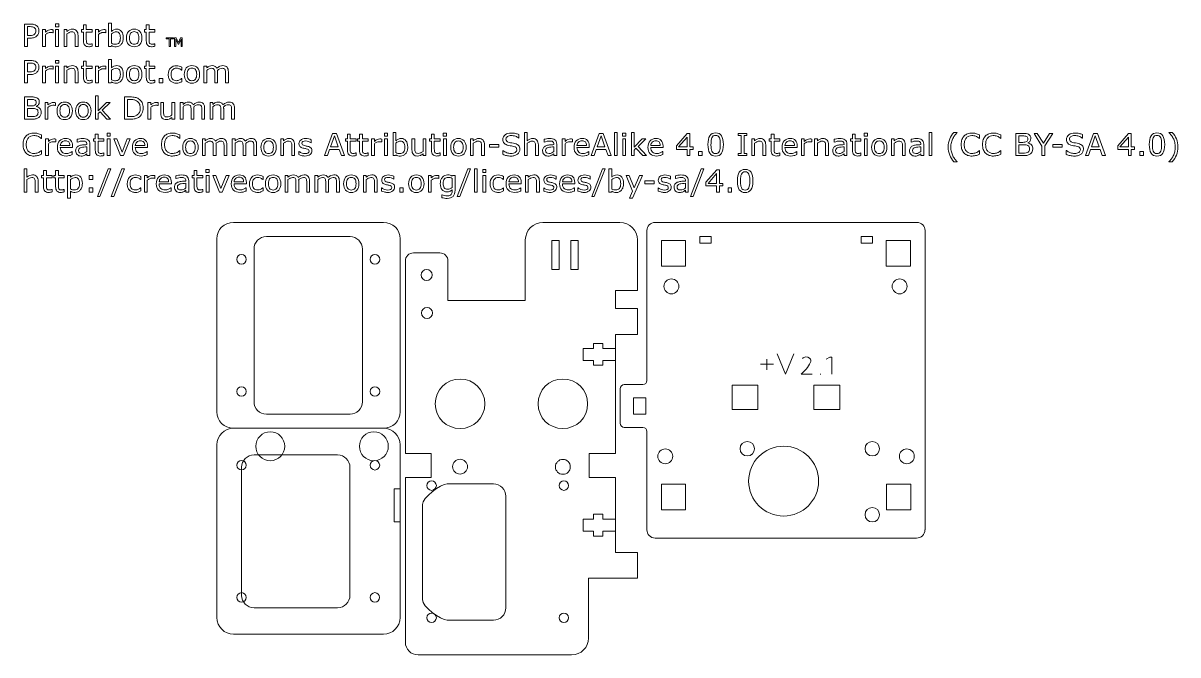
# Model space of a CAD drawing. Header units: inches. Extents: x -25 to 255, y 87 to 240.
import ezdxf

# ---------------------------------------------------------------- set-up
doc = ezdxf.new("R2010")
doc.units = ezdxf.units.IN
doc.header["$MEASUREMENT"] = 0

# ---------------------------------------------------------------- blocks, each defined once
blk = doc.blocks.new('block 3')
at = {"color": 7, "lineweight": 18}
blk.add_open_spline([(62.59, 142.21), (64.82, 142.21), (66.62, 140.42), (66.62, 138.21), (66.62, 138.21), (66.62, 96.36), (66.62, 96.36), (66.62, 94.15), (64.82, 92.36), (62.59, 92.36), (62.59, 92.36), (26.31, 92.36), (26.31, 92.36), (24.09, 92.36), (22.28, 94.15), (22.28, 96.36), (22.28, 96.36), (22.28, 138.21), (22.28, 138.21), (22.28, 140.42), (24.09, 142.21), (26.31, 142.21), (26.31, 142.21), (62.59, 142.21), (62.59, 142.21)], degree=3, knots=[0, 0, 0, 0, 1, 1, 1, 2, 2, 2, 3, 3, 3, 4, 4, 4, 5, 5, 5, 6, 6, 6, 7, 7, 7, 8, 8, 8, 8], dxfattribs=at)
blk = doc.blocks.new('block 2')
blk.add_blockref('block 3', (0, 0))
blk = doc.blocks.new('block 5')
at = {"color": 7, "lineweight": 18}
blk.add_open_spline([(67.89, 130.28), (67.89, 130.28), (67.89, 90.43), (67.89, 90.43), (67.9, 88.72), (69.28, 87.34), (70.99, 87.34), (70.99, 87.34), (108.13, 87.34), (108.13, 87.34), (110.4, 87.34), (112.23, 89.17), (112.23, 91.43), (112.23, 91.43), (112.23, 105.88), (112.23, 105.88), (112.23, 105.88), (124.05, 105.88), (124.05, 105.88), (124.05, 105.88), (124.05, 112.17), (124.05, 112.17), (124.05, 112.17), (118.7, 112.17), (118.7, 112.17), (118.7, 112.17), (118.7, 130.27), (118.7, 130.27), (118.7, 130.27), (112.4, 130.27), (112.4, 130.27), (112.4, 130.27), (112.4, 136.12), (112.4, 136.12), (112.4, 136.12), (118.7, 136.12), (118.7, 136.12), (118.7, 136.12), (118.7, 164.9), (118.7, 164.9), (118.7, 164.9), (124.05, 164.9), (124.05, 164.9), (124.05, 164.9), (124.05, 171.19), (124.05, 171.19), (124.05, 171.19), (118.7, 171.19), (118.7, 171.19), (118.7, 171.19), (118.7, 175.58), (118.7, 175.58), (118.7, 175.58), (124.05, 175.58), (124.05, 175.58), (124.05, 175.58), (124.05, 187.81), (124.05, 187.81), (124.05, 190.16), (122.15, 192.06), (119.79, 192.06), (119.79, 192.06), (101.18, 192.06), (101.18, 192.06), (98.82, 192.06), (96.92, 190.16), (96.92, 187.81), (96.92, 187.81), (96.92, 173.17), (96.92, 173.17), (96.92, 173.17), (78.21, 173.17), (78.21, 173.17), (78.21, 173.17), (78.21, 182.67), (78.21, 182.67), (78.21, 183.77), (77.31, 184.67), (76.21, 184.67), (76.21, 184.67), (69.89, 184.67), (69.89, 184.67), (68.79, 184.67), (67.89, 183.77), (67.89, 182.67), (67.89, 182.67), (67.89, 136.13), (67.89, 136.13), (67.89, 136.13), (74.15, 136.13), (74.15, 136.13), (74.15, 136.13), (74.15, 130.28), (74.15, 130.28), (74.15, 130.28), (67.89, 130.28), (67.89, 130.28)], degree=3, knots=[0, 0, 0, 0, 1, 1, 1, 2, 2, 2, 3, 3, 3, 4, 4, 4, 5, 5, 5, 6, 6, 6, 7, 7, 7, 8, 8, 8, 9, 9, 9, 10, 10, 10, 11, 11, 11, 12, 12, 12, 13, 13, 13, 14, 14, 14, 15, 15, 15, 16, 16, 16, 17, 17, 17, 18, 18, 18, 19, 19, 19, 20, 20, 20, 21, 21, 21, 22, 22, 22, 23, 23, 23, 24, 24, 24, 25, 25, 25, 26, 26, 26, 27, 27, 27, 28, 28, 28, 29, 29, 29, 30, 30, 30, 31, 31, 31, 32, 32, 32, 32], dxfattribs=at)
blk = doc.blocks.new('block 4')
blk.add_blockref('block 5', (0, 0))
blk = doc.blocks.new('block 7')
at = {"color": 7, "lineweight": 18}
blk.add_open_spline([(62.62, 142.21), (64.85, 142.21), (66.65, 144), (66.65, 146.21), (66.65, 146.21), (66.65, 188.07), (66.65, 188.07), (66.65, 190.27), (64.85, 192.06), (62.62, 192.06), (62.62, 192.06), (26.29, 192.06), (26.29, 192.06), (24.06, 192.06), (22.25, 190.27), (22.25, 188.07), (22.25, 188.07), (22.25, 146.21), (22.25, 146.21), (22.25, 144), (24.06, 142.21), (26.29, 142.21)], degree=3, knots=[0, 0, 0, 0, 1, 1, 1, 2, 2, 2, 3, 3, 3, 4, 4, 4, 5, 5, 5, 6, 6, 6, 7, 7, 7, 7], dxfattribs=at)
blk = doc.blocks.new('block 6')
blk.add_blockref('block 7', (0, 0))
blk = doc.blocks.new('block 9')
at = {"color": 7, "lineweight": 18}
blk.add_open_spline([(125.33, 142.41), (125.89, 142.41), (126.33, 141.96), (126.33, 141.41), (126.33, 141.41), (126.33, 117.64), (126.33, 117.64), (126.33, 116.53), (127.23, 115.64), (128.33, 115.64), (128.33, 115.64), (128.33, 115.62), (128.33, 115.62), (128.33, 115.62), (191.58, 115.62), (191.58, 115.62), (192.68, 115.62), (193.58, 116.52), (193.58, 117.62), (193.58, 117.62), (193.65, 117.62), (193.65, 117.62), (193.65, 117.62), (193.65, 190.06), (193.65, 190.06), (193.65, 191.17), (192.75, 192.06), (191.65, 192.06), (191.65, 192.06), (128.33, 192.06), (128.33, 192.06), (127.23, 192.06), (126.33, 191.17), (126.33, 190.06), (126.33, 190.06), (126.33, 153.79), (126.33, 153.79), (126.33, 153.24), (125.89, 152.79), (125.33, 152.79), (125.33, 152.79), (120.86, 152.79), (120.86, 152.79), (120.31, 152.79), (119.86, 152.35), (119.86, 151.79), (119.86, 151.79), (119.86, 143.41), (119.86, 143.41), (119.86, 142.86), (120.31, 142.41), (120.86, 142.41), (120.86, 142.41), (125.33, 142.41), (125.33, 142.41)], degree=3, knots=[0, 0, 0, 0, 1, 1, 1, 2, 2, 2, 3, 3, 3, 4, 4, 4, 5, 5, 5, 6, 6, 6, 7, 7, 7, 8, 8, 8, 9, 9, 9, 10, 10, 10, 11, 11, 11, 12, 12, 12, 13, 13, 13, 14, 14, 14, 15, 15, 15, 16, 16, 16, 17, 17, 17, 18, 18, 18, 18], dxfattribs=at)
blk = doc.blocks.new('block 8')
blk.add_blockref('block 9', (0, 0))
blk = doc.blocks.new('block 11')
at = {"color": 1, "lineweight": 18}
blk.add_lwpolyline([(155.34, 158.95), (155.34, 156.32)], dxfattribs=at)
blk = doc.blocks.new('block 10')
blk.add_blockref('block 11', (0, 0))
blk = doc.blocks.new('block 13')
at = {"color": 1, "lineweight": 18}
blk.add_open_spline([(61.68, 133.26), (61.68, 133.9), (61.16, 134.42), (60.52, 134.42), (59.88, 134.42), (59.36, 133.9), (59.36, 133.26), (59.36, 132.62), (59.88, 132.1), (60.52, 132.1), (61.16, 132.1), (61.68, 132.62), (61.68, 133.26)], degree=3, knots=[0, 0, 0, 0, 1, 1, 1, 2, 2, 2, 3, 3, 3, 4, 4, 4, 4], dxfattribs=at)
blk = doc.blocks.new('block 12')
blk.add_blockref('block 13', (0, 0))
blk = doc.blocks.new('block 15')
at = {"color": 1, "lineweight": 18}
blk.add_open_spline([(61.67, 101.26), (61.67, 101.89), (61.15, 102.41), (60.52, 102.41), (59.88, 102.41), (59.37, 101.89), (59.37, 101.26), (59.37, 100.62), (59.88, 100.11), (60.52, 100.11), (61.15, 100.11), (61.67, 100.62), (61.67, 101.26)], degree=3, knots=[0, 0, 0, 0, 1, 1, 1, 2, 2, 2, 3, 3, 3, 4, 4, 4, 4], dxfattribs=at)
blk = doc.blocks.new('block 14')
blk.add_blockref('block 15', (0, 0))
blk = doc.blocks.new('block 17')
at = {"color": 1, "lineweight": 18}
blk.add_open_spline([(29.42, 101.26), (29.42, 101.89), (28.91, 102.41), (28.27, 102.41), (27.64, 102.41), (27.12, 101.89), (27.12, 101.26), (27.12, 100.62), (27.64, 100.11), (28.27, 100.11), (28.91, 100.11), (29.42, 100.62), (29.42, 101.26)], degree=3, knots=[0, 0, 0, 0, 1, 1, 1, 2, 2, 2, 3, 3, 3, 4, 4, 4, 4], dxfattribs=at)
blk = doc.blocks.new('block 16')
blk.add_blockref('block 17', (0, 0))
blk = doc.blocks.new('block 19')
at = {"color": 1, "lineweight": 18}
blk.add_open_spline([(29.42, 133.26), (29.42, 133.89), (28.91, 134.41), (28.27, 134.41), (27.64, 134.41), (27.12, 133.89), (27.12, 133.26), (27.12, 132.62), (27.64, 132.11), (28.27, 132.11), (28.91, 132.11), (29.42, 132.62), (29.42, 133.26)], degree=3, knots=[0, 0, 0, 0, 1, 1, 1, 2, 2, 2, 3, 3, 3, 4, 4, 4, 4], dxfattribs=at)
blk = doc.blocks.new('block 18')
blk.add_blockref('block 19', (0, 0))
blk = doc.blocks.new('block 21')
at = {"color": 1, "lineweight": 18}
blk.add_open_spline([(81.13, 131.12), (82.13, 131.12), (82.93, 131.93), (82.93, 132.92), (82.93, 133.91), (82.13, 134.72), (81.13, 134.72), (80.14, 134.72), (79.34, 133.91), (79.34, 132.92), (79.34, 131.93), (80.14, 131.12), (81.13, 131.12)], degree=3, knots=[0, 0, 0, 0, 1, 1, 1, 2, 2, 2, 3, 3, 3, 4, 4, 4, 4], dxfattribs=at)
blk = doc.blocks.new('block 20')
blk.add_blockref('block 21', (0, 0))
blk = doc.blocks.new('block 23')
at = {"color": 1, "lineweight": 18}
blk.add_open_spline([(106, 131.07), (106.99, 131.07), (107.8, 131.88), (107.8, 132.87), (107.8, 133.87), (106.99, 134.67), (106, 134.67), (105, 134.67), (104.2, 133.87), (104.2, 132.87), (104.2, 131.88), (105, 131.07), (106, 131.07)], degree=3, knots=[0, 0, 0, 0, 1, 1, 1, 2, 2, 2, 3, 3, 3, 4, 4, 4, 4], dxfattribs=at)
blk = doc.blocks.new('block 22')
blk.add_blockref('block 23', (0, 0))
blk = doc.blocks.new('block 25')
at = {"color": 1, "lineweight": 18}
blk.add_open_spline([(106, 142.13), (109.31, 142.13), (112, 144.82), (112, 148.13), (112, 151.45), (109.31, 154.13), (106, 154.13), (102.68, 154.13), (100, 151.45), (100, 148.13), (100, 144.82), (102.68, 142.13), (106, 142.13)], degree=3, knots=[0, 0, 0, 0, 1, 1, 1, 2, 2, 2, 3, 3, 3, 4, 4, 4, 4], dxfattribs=at)
blk = doc.blocks.new('block 24')
blk.add_blockref('block 25', (0, 0))
blk = doc.blocks.new('block 27')
at = {"color": 1, "lineweight": 18}
blk.add_open_spline([(81.13, 142.13), (84.45, 142.13), (87.13, 144.82), (87.13, 148.13), (87.13, 151.45), (84.45, 154.13), (81.13, 154.13), (77.82, 154.13), (75.13, 151.45), (75.13, 148.13), (75.13, 144.82), (77.82, 142.13), (81.13, 142.13)], degree=3, knots=[0, 0, 0, 0, 1, 1, 1, 2, 2, 2, 3, 3, 3, 4, 4, 4, 4], dxfattribs=at)
blk = doc.blocks.new('block 26')
blk.add_blockref('block 27', (0, 0))
blk = doc.blocks.new('block 29')
at = {"color": 1, "lineweight": 18}
blk.add_lwpolyline([(109.69, 180.66), (109.69, 187.66), (107.92, 187.66), (107.92, 180.66), (109.69, 180.66)], dxfattribs=at)
blk = doc.blocks.new('block 28')
blk.add_blockref('block 29', (0, 0))
blk = doc.blocks.new('block 31')
at = {"color": 1, "lineweight": 18}
blk.add_lwpolyline([(105.11, 180.66), (105.11, 187.66), (103.34, 187.66), (103.34, 180.66), (105.11, 180.66)], dxfattribs=at)
blk = doc.blocks.new('block 30')
blk.add_blockref('block 31', (0, 0))
blk = doc.blocks.new('block 33')
at = {"color": 1, "lineweight": 18}
blk.add_open_spline([(73.05, 177.97), (73.79, 177.97), (74.4, 178.57), (74.4, 179.32), (74.4, 180.06), (73.79, 180.66), (73.05, 180.66), (72.3, 180.66), (71.7, 180.06), (71.7, 179.32), (71.7, 178.57), (72.3, 177.97), (73.05, 177.97)], degree=3, knots=[0, 0, 0, 0, 1, 1, 1, 2, 2, 2, 3, 3, 3, 4, 4, 4, 4], dxfattribs=at)
blk = doc.blocks.new('block 32')
blk.add_blockref('block 33', (0, 0))
blk = doc.blocks.new('block 35')
at = {"color": 1, "lineweight": 18}
blk.add_open_spline([(73.14, 168.78), (73.88, 168.78), (74.48, 169.38), (74.48, 170.12), (74.48, 170.87), (73.88, 171.47), (73.14, 171.47), (72.39, 171.47), (71.79, 170.87), (71.79, 170.12), (71.79, 169.38), (72.39, 168.78), (73.14, 168.78)], degree=3, knots=[0, 0, 0, 0, 1, 1, 1, 2, 2, 2, 3, 3, 3, 4, 4, 4, 4], dxfattribs=at)
blk = doc.blocks.new('block 34')
blk.add_blockref('block 35', (0, 0))
blk = doc.blocks.new('block 37')
at = {"color": 1, "lineweight": 18}
blk.add_open_spline([(106.24, 95.18), (106.88, 95.18), (107.39, 95.7), (107.39, 96.33), (107.39, 96.97), (106.88, 97.48), (106.24, 97.48), (105.61, 97.48), (105.09, 96.97), (105.09, 96.33), (105.09, 95.7), (105.61, 95.18), (106.24, 95.18)], degree=3, knots=[0, 0, 0, 0, 1, 1, 1, 2, 2, 2, 3, 3, 3, 4, 4, 4, 4], dxfattribs=at)
blk = doc.blocks.new('block 36')
blk.add_blockref('block 37', (0, 0))
blk = doc.blocks.new('block 39')
at = {"color": 1, "lineweight": 18}
blk.add_open_spline([(106.24, 127.18), (106.88, 127.18), (107.39, 127.7), (107.39, 128.33), (107.39, 128.97), (106.88, 129.48), (106.24, 129.48), (105.61, 129.48), (105.09, 128.97), (105.09, 128.33), (105.09, 127.7), (105.61, 127.18), (106.24, 127.18)], degree=3, knots=[0, 0, 0, 0, 1, 1, 1, 2, 2, 2, 3, 3, 3, 4, 4, 4, 4], dxfattribs=at)
blk = doc.blocks.new('block 38')
blk.add_blockref('block 39', (0, 0))
blk = doc.blocks.new('block 41')
at = {"color": 1, "lineweight": 18}
blk.add_open_spline([(74.24, 127.18), (74.88, 127.18), (75.39, 127.7), (75.39, 128.33), (75.39, 128.97), (74.88, 129.48), (74.24, 129.48), (73.6, 129.48), (73.09, 128.97), (73.09, 128.33), (73.09, 127.7), (73.6, 127.18), (74.24, 127.18)], degree=3, knots=[0, 0, 0, 0, 1, 1, 1, 2, 2, 2, 3, 3, 3, 4, 4, 4, 4], dxfattribs=at)
blk = doc.blocks.new('block 40')
blk.add_blockref('block 41', (0, 0))
blk = doc.blocks.new('block 43')
at = {"color": 1, "lineweight": 18}
blk.add_open_spline([(74.24, 95.18), (74.88, 95.18), (75.39, 95.7), (75.39, 96.33), (75.39, 96.97), (74.88, 97.48), (74.24, 97.48), (73.6, 97.48), (73.09, 96.97), (73.09, 96.33), (73.09, 95.7), (73.6, 95.18), (74.24, 95.18)], degree=3, knots=[0, 0, 0, 0, 1, 1, 1, 2, 2, 2, 3, 3, 3, 4, 4, 4, 4], dxfattribs=at)
blk = doc.blocks.new('block 42')
blk.add_blockref('block 43', (0, 0))
blk = doc.blocks.new('block 45')
at = {"color": 1, "lineweight": 18}
blk.add_open_spline([(63.77, 137.84), (63.77, 139.78), (62.2, 141.34), (60.27, 141.34), (58.34, 141.34), (56.77, 139.78), (56.77, 137.84), (56.77, 135.91), (58.34, 134.34), (60.27, 134.34), (62.2, 134.34), (63.77, 135.91), (63.77, 137.84)], degree=3, knots=[0, 0, 0, 0, 1, 1, 1, 2, 2, 2, 3, 3, 3, 4, 4, 4, 4], dxfattribs=at)
blk = doc.blocks.new('block 44')
blk.add_blockref('block 45', (0, 0))
blk = doc.blocks.new('block 47')
at = {"color": 1, "lineweight": 18}
blk.add_open_spline([(38.72, 137.84), (38.72, 139.78), (37.15, 141.34), (35.22, 141.34), (33.28, 141.34), (31.72, 139.78), (31.72, 137.84), (31.72, 135.91), (33.28, 134.34), (35.22, 134.34), (37.15, 134.34), (38.72, 135.91), (38.72, 137.84)], degree=3, knots=[0, 0, 0, 0, 1, 1, 1, 2, 2, 2, 3, 3, 3, 4, 4, 4, 4], dxfattribs=at)
blk = doc.blocks.new('block 46')
blk.add_blockref('block 47', (0, 0))
blk = doc.blocks.new('block 49')
at = {"color": 1, "lineweight": 18}
blk.add_open_spline([(61.69, 183.11), (61.69, 183.75), (61.18, 184.26), (60.54, 184.26), (59.9, 184.26), (59.39, 183.75), (59.39, 183.11), (59.39, 182.48), (59.9, 181.96), (60.54, 181.96), (61.18, 181.96), (61.69, 182.48), (61.69, 183.11)], degree=3, knots=[0, 0, 0, 0, 1, 1, 1, 2, 2, 2, 3, 3, 3, 4, 4, 4, 4], dxfattribs=at)
blk = doc.blocks.new('block 48')
blk.add_blockref('block 49', (0, 0))
blk = doc.blocks.new('block 51')
at = {"color": 1, "lineweight": 18}
blk.add_open_spline([(61.69, 151.11), (61.69, 151.75), (61.18, 152.26), (60.54, 152.26), (59.9, 152.26), (59.39, 151.75), (59.39, 151.11), (59.39, 150.48), (59.9, 149.96), (60.54, 149.96), (61.18, 149.96), (61.69, 150.48), (61.69, 151.11)], degree=3, knots=[0, 0, 0, 0, 1, 1, 1, 2, 2, 2, 3, 3, 3, 4, 4, 4, 4], dxfattribs=at)
blk = doc.blocks.new('block 50')
blk.add_blockref('block 51', (0, 0))
blk = doc.blocks.new('block 53')
at = {"color": 1, "lineweight": 18}
blk.add_open_spline([(29.4, 151.11), (29.4, 151.75), (28.88, 152.26), (28.25, 152.26), (27.61, 152.26), (27.1, 151.75), (27.1, 151.11), (27.1, 150.48), (27.61, 149.96), (28.25, 149.96), (28.88, 149.96), (29.4, 150.48), (29.4, 151.11)], degree=3, knots=[0, 0, 0, 0, 1, 1, 1, 2, 2, 2, 3, 3, 3, 4, 4, 4, 4], dxfattribs=at)
blk = doc.blocks.new('block 52')
blk.add_blockref('block 53', (0, 0))
blk = doc.blocks.new('block 55')
at = {"color": 1, "lineweight": 18}
blk.add_open_spline([(29.4, 183.11), (29.4, 183.75), (28.88, 184.26), (28.25, 184.26), (27.61, 184.26), (27.1, 183.75), (27.1, 183.11), (27.1, 182.48), (27.61, 181.96), (28.25, 181.96), (28.88, 181.96), (29.4, 182.48), (29.4, 183.11)], degree=3, knots=[0, 0, 0, 0, 1, 1, 1, 2, 2, 2, 3, 3, 3, 4, 4, 4, 4], dxfattribs=at)
blk = doc.blocks.new('block 54')
blk.add_blockref('block 55', (0, 0))
blk = doc.blocks.new('block 57')
at = {"color": 1, "lineweight": 18}
blk.add_lwpolyline([(66.62, 119.54), (66.62, 127.54), (65.16, 127.54), (65.16, 119.54), (66.62, 119.54)], dxfattribs=at)
blk = doc.blocks.new('block 56')
blk.add_blockref('block 57', (0, 0))
blk = doc.blocks.new('block 59')
at = {"color": 1, "lineweight": 18}
blk.add_lwpolyline([(190.15, 128.69), (184.3, 128.69), (184.3, 122.43), (190.15, 122.43), (190.15, 128.69)], dxfattribs=at)
blk = doc.blocks.new('block 58')
blk.add_blockref('block 59', (0, 0))
blk = doc.blocks.new('block 61')
at = {"color": 1, "lineweight": 18}
blk.add_lwpolyline([(135.7, 128.69), (129.85, 128.69), (129.85, 122.43), (135.7, 122.43), (135.7, 128.69)], dxfattribs=at)
blk = doc.blocks.new('block 60')
blk.add_blockref('block 61', (0, 0))
blk = doc.blocks.new('block 63')
at = {"color": 1, "lineweight": 18}
blk.add_lwpolyline([(135.71, 187.7), (129.86, 187.7), (129.86, 181.45), (135.71, 181.45), (135.71, 187.7)], dxfattribs=at)
blk = doc.blocks.new('block 62')
blk.add_blockref('block 63', (0, 0))
blk = doc.blocks.new('block 65')
at = {"color": 1, "lineweight": 18}
blk.add_lwpolyline([(190.1, 187.7), (184.25, 187.7), (184.25, 181.45), (190.1, 181.45), (190.1, 187.7)], dxfattribs=at)
blk = doc.blocks.new('block 64')
blk.add_blockref('block 65', (0, 0))
blk = doc.blocks.new('block 67')
at = {"color": 1, "lineweight": 18}
blk.add_open_spline([(191.02, 135.42), (191.02, 136.41), (190.22, 137.22), (189.22, 137.22), (188.23, 137.22), (187.42, 136.41), (187.42, 135.42), (187.42, 134.43), (188.23, 133.62), (189.22, 133.62), (190.22, 133.62), (191.02, 134.43), (191.02, 135.42)], degree=3, knots=[0, 0, 0, 0, 1, 1, 1, 2, 2, 2, 3, 3, 3, 4, 4, 4, 4], dxfattribs=at)
blk = doc.blocks.new('block 66')
blk.add_blockref('block 67', (0, 0))
blk = doc.blocks.new('block 69')
at = {"color": 1, "lineweight": 18}
blk.add_open_spline([(132.57, 135.42), (132.57, 136.41), (131.77, 137.22), (130.77, 137.22), (129.78, 137.22), (128.97, 136.41), (128.97, 135.42), (128.97, 134.43), (129.78, 133.62), (130.77, 133.62), (131.77, 133.62), (132.57, 134.43), (132.57, 135.42)], degree=3, knots=[0, 0, 0, 0, 1, 1, 1, 2, 2, 2, 3, 3, 3, 4, 4, 4, 4], dxfattribs=at)
blk = doc.blocks.new('block 68')
blk.add_blockref('block 69', (0, 0))
blk = doc.blocks.new('block 71')
at = {"color": 1, "lineweight": 18}
blk.add_open_spline([(134.07, 176.56), (134.07, 177.56), (133.27, 178.36), (132.27, 178.36), (131.28, 178.36), (130.47, 177.56), (130.47, 176.56), (130.47, 175.57), (131.28, 174.76), (132.27, 174.76), (133.27, 174.76), (134.07, 175.57), (134.07, 176.56)], degree=3, knots=[0, 0, 0, 0, 1, 1, 1, 2, 2, 2, 3, 3, 3, 4, 4, 4, 4], dxfattribs=at)
blk = doc.blocks.new('block 70')
blk.add_blockref('block 71', (0, 0))
blk = doc.blocks.new('block 73')
at = {"color": 1, "lineweight": 18}
blk.add_open_spline([(189.27, 176.56), (189.27, 177.56), (188.47, 178.36), (187.47, 178.36), (186.48, 178.36), (185.67, 177.56), (185.67, 176.56), (185.67, 175.57), (186.48, 174.76), (187.47, 174.76), (188.47, 174.76), (189.27, 175.57), (189.27, 176.56)], degree=3, knots=[0, 0, 0, 0, 1, 1, 1, 2, 2, 2, 3, 3, 3, 4, 4, 4, 4], dxfattribs=at)
blk = doc.blocks.new('block 72')
blk.add_blockref('block 73', (0, 0))
blk = doc.blocks.new('block 75')
at = {"color": 1, "lineweight": 18}
blk.add_lwpolyline([(178.17, 188.68), (178.17, 187.05), (180.9, 187.05), (180.9, 188.68), (178.17, 188.68)], dxfattribs=at)
blk = doc.blocks.new('block 74')
blk.add_blockref('block 75', (0, 0))
blk = doc.blocks.new('block 77')
at = {"color": 1, "lineweight": 18}
blk.add_lwpolyline([(126.06, 149.6), (123.06, 149.6), (123.06, 145.6), (126.06, 145.6), (126.06, 149.6)], dxfattribs=at)
blk = doc.blocks.new('block 76')
blk.add_blockref('block 77', (0, 0))
blk = doc.blocks.new('block 79')
at = {"color": 1, "lineweight": 18}
blk.add_lwpolyline([(173.04, 146.77), (173.04, 152.62), (166.75, 152.62), (166.75, 146.77), (173.04, 146.77)], dxfattribs=at)
blk = doc.blocks.new('block 78')
blk.add_blockref('block 79', (0, 0))
blk = doc.blocks.new('block 81')
at = {"color": 1, "lineweight": 18}
blk.add_lwpolyline([(153.2, 146.78), (153.2, 152.63), (146.94, 152.63), (146.94, 146.78), (153.2, 146.78)], dxfattribs=at)
blk = doc.blocks.new('block 80')
blk.add_blockref('block 81', (0, 0))
blk = doc.blocks.new('block 83')
at = {"color": 1, "lineweight": 18}
blk.add_open_spline([(167.88, 129.42), (167.88, 134.09), (164.09, 137.88), (159.41, 137.88), (154.74, 137.88), (150.95, 134.09), (150.95, 129.42), (150.95, 124.75), (154.74, 120.96), (159.41, 120.96), (164.09, 120.96), (167.88, 124.75), (167.88, 129.42)], degree=3, knots=[0, 0, 0, 0, 1, 1, 1, 2, 2, 2, 3, 3, 3, 4, 4, 4, 4], dxfattribs=at)
blk = doc.blocks.new('block 82')
blk.add_blockref('block 83', (0, 0))
blk = doc.blocks.new('block 85')
at = {"color": 1, "lineweight": 18}
blk.add_open_spline([(89.22, 95.74), (90.87, 95.74), (92.22, 97.08), (92.22, 98.74), (92.22, 98.74), (92.22, 125.74), (92.22, 125.74), (92.22, 127.39), (90.87, 128.74), (89.22, 128.74), (89.22, 128.74), (78.02, 128.74), (78.02, 128.74), (76.36, 128.74), (72.02, 125.39), (72.02, 123.74), (72.02, 123.74), (72.02, 100.74), (72.02, 100.74), (72.02, 99.08), (76.36, 95.74), (78.02, 95.74), (78.02, 95.74), (89.22, 95.74), (89.22, 95.74)], degree=3, knots=[0, 0, 0, 0, 1, 1, 1, 2, 2, 2, 3, 3, 3, 4, 4, 4, 5, 5, 5, 6, 6, 6, 7, 7, 7, 8, 8, 8, 8], dxfattribs=at)
blk = doc.blocks.new('block 84')
blk.add_blockref('block 85', (0, 0))
blk = doc.blocks.new('block 87')
at = {"color": 1, "lineweight": 18}
blk.add_open_spline([(51.49, 98.76), (53.15, 98.76), (54.49, 100.1), (54.49, 101.76), (54.49, 101.76), (54.49, 132.76), (54.49, 132.76), (54.49, 134.41), (53.15, 135.76), (51.49, 135.76), (51.49, 135.76), (31.29, 135.76), (31.29, 135.76), (29.64, 135.76), (28.29, 134.41), (28.29, 132.76), (28.29, 132.76), (28.29, 101.76), (28.29, 101.76), (28.29, 100.1), (29.64, 98.76), (31.29, 98.76), (31.29, 98.76), (51.49, 98.76), (51.49, 98.76)], degree=3, knots=[0, 0, 0, 0, 1, 1, 1, 2, 2, 2, 3, 3, 3, 4, 4, 4, 5, 5, 5, 6, 6, 6, 7, 7, 7, 8, 8, 8, 8], dxfattribs=at)
blk = doc.blocks.new('block 86')
blk.add_blockref('block 87', (0, 0))
blk = doc.blocks.new('block 89')
at = {"color": 1, "lineweight": 18}
blk.add_open_spline([(54.51, 145.61), (56.17, 145.61), (57.51, 146.96), (57.51, 148.61), (57.51, 148.61), (57.51, 185.61), (57.51, 185.61), (57.51, 187.27), (56.17, 188.61), (54.51, 188.61), (54.51, 188.61), (34.28, 188.61), (34.28, 188.61), (32.62, 188.61), (31.28, 187.27), (31.28, 185.61), (31.28, 185.61), (31.28, 148.61), (31.28, 148.61), (31.28, 146.96), (32.62, 145.61), (34.28, 145.61), (34.28, 145.61), (54.51, 145.61), (54.51, 145.61)], degree=3, knots=[0, 0, 0, 0, 1, 1, 1, 2, 2, 2, 3, 3, 3, 4, 4, 4, 5, 5, 5, 6, 6, 6, 7, 7, 7, 8, 8, 8, 8], dxfattribs=at)
blk = doc.blocks.new('block 88')
blk.add_blockref('block 89', (0, 0))
blk = doc.blocks.new('block 91')
at = {"color": 1, "lineweight": 18}
blk.add_open_spline([(152.37, 137.27), (152.37, 138.24), (151.59, 139.02), (150.62, 139.02), (149.66, 139.02), (148.87, 138.24), (148.87, 137.27), (148.87, 136.3), (149.66, 135.52), (150.62, 135.52), (151.59, 135.52), (152.37, 136.3), (152.37, 137.27)], degree=3, knots=[0, 0, 0, 0, 1, 1, 1, 2, 2, 2, 3, 3, 3, 4, 4, 4, 4], dxfattribs=at)
blk = doc.blocks.new('block 90')
blk.add_blockref('block 91', (0, 0))
blk = doc.blocks.new('block 93')
at = {"color": 1, "lineweight": 18}
blk.add_open_spline([(182.62, 137.27), (182.62, 138.24), (181.84, 139.02), (180.87, 139.02), (179.91, 139.02), (179.12, 138.24), (179.12, 137.27), (179.12, 136.3), (179.91, 135.52), (180.87, 135.52), (181.84, 135.52), (182.62, 136.3), (182.62, 137.27)], degree=3, knots=[0, 0, 0, 0, 1, 1, 1, 2, 2, 2, 3, 3, 3, 4, 4, 4, 4], dxfattribs=at)
blk = doc.blocks.new('block 92')
blk.add_blockref('block 93', (0, 0))
blk = doc.blocks.new('block 95')
at = {"color": 1, "lineweight": 18}
blk.add_open_spline([(182.62, 121.27), (182.62, 122.24), (181.84, 123.02), (180.87, 123.02), (179.91, 123.02), (179.12, 122.24), (179.12, 121.27), (179.12, 120.3), (179.91, 119.52), (180.87, 119.52), (181.84, 119.52), (182.62, 120.3), (182.62, 121.27)], degree=3, knots=[0, 0, 0, 0, 1, 1, 1, 2, 2, 2, 3, 3, 3, 4, 4, 4, 4], dxfattribs=at)
blk = doc.blocks.new('block 94')
blk.add_blockref('block 95', (0, 0))
blk = doc.blocks.new('block 97')
at = {"color": 1, "lineweight": 18}
blk.add_lwpolyline([(139.17, 188.68), (139.17, 187.05), (141.9, 187.05), (141.9, 188.68), (139.17, 188.68)], dxfattribs=at)
blk = doc.blocks.new('block 96')
blk.add_blockref('block 97', (0, 0))
blk = doc.blocks.new('block 99')
at = {"color": 1, "lineweight": 18}
blk.add_lwpolyline([(153.83, 157.7), (156.98, 157.7)], dxfattribs=at)
blk = doc.blocks.new('block 98')
blk.add_blockref('block 99', (0, 0))
blk = doc.blocks.new('block 101')
at = {"color": 1, "lineweight": 18}
blk.add_lwpolyline([(157.86, 160.27), (159.88, 155.27)], dxfattribs=at)
blk = doc.blocks.new('block 100')
blk.add_blockref('block 101', (0, 0))
blk = doc.blocks.new('block 103')
at = {"color": 1, "lineweight": 18}
blk.add_lwpolyline([(159.88, 155.27), (161.92, 160.27)], dxfattribs=at)
blk = doc.blocks.new('block 102')
blk.add_blockref('block 103', (0, 0))
blk = doc.blocks.new('block 105')
at = {"color": 1, "lineweight": 18}
blk.add_lwpolyline([(166.29, 155.27), (163.66, 155.27)], dxfattribs=at)
blk = doc.blocks.new('block 104')
blk.add_blockref('block 105', (0, 0))
blk = doc.blocks.new('block 107')
at = {"color": 1, "lineweight": 18}
blk.add_open_spline([(163.66, 155.27), (163.66, 155.27), (164.1, 155.7), (164.1, 155.7), (165.15, 156.7), (166.02, 158.04), (166.02, 158.66), (166.02, 159.08), (165.44, 159.47), (164.82, 159.47), (164.45, 159.47), (164.13, 159.28), (163.94, 159.12)], degree=3, knots=[0, 0, 0, 0, 1, 1, 1, 2, 2, 2, 3, 3, 3, 4, 4, 4, 4], dxfattribs=at)
blk = doc.blocks.new('block 106')
blk.add_blockref('block 107', (0, 0))
blk = doc.blocks.new('block 109')
at = {"color": 1, "lineweight": 18}
blk.add_lwpolyline([(171.08, 155.27), (171.08, 159.4), (170.61, 159.4), (169.7, 158.91)], dxfattribs=at)
blk = doc.blocks.new('block 108')
blk.add_blockref('block 109', (0, 0))
blk = doc.blocks.new('block 111')
at = {"color": 1, "lineweight": 18}
blk.add_lwpolyline([(168.27, 155.27), (168.44, 155.27)], dxfattribs=at)
blk = doc.blocks.new('block 110')
blk.add_blockref('block 111', (0, 0))
blk = doc.blocks.new('block 112')
at = {"color": 1, "lineweight": 18}
blk.add_lwpolyline([(118.7, 117.29), (115.69, 117.29), (115.69, 116.09), (113.39, 116.09), (113.39, 117.29), (110.89, 117.29), (110.89, 120.19), (113.39, 120.19), (113.39, 121.39), (115.69, 121.39), (115.69, 120.19), (118.7, 120.19)], dxfattribs=at)
blk = doc.blocks.new('block 113')
at = {"color": 1, "lineweight": 18}
blk.add_lwpolyline([(118.7, 158.65), (115.69, 158.65), (115.69, 157.45), (113.39, 157.45), (113.39, 158.65), (110.89, 158.65), (110.89, 161.55), (113.39, 161.55), (113.39, 162.75), (115.69, 162.75), (115.69, 161.55), (118.7, 161.55)], dxfattribs=at)
blk = doc.blocks.new('block 114')
at = {"color": 7, "lineweight": 5}
for points in [[(-15.98, 239.4), (-16.75, 239.4), (-16.75, 240.1), (-15.98, 240.1), (-15.98, 239.4)], [(-16.02, 234.68), (-16.71, 234.68), (-16.71, 238.73), (-16.02, 238.73), (-16.02, 234.68)], [(11.8, 236.49), (11.07, 236.49), (11.07, 234.68), (10.79, 234.68), (10.79, 236.49), (10.06, 236.49), (10.06, 236.73), (11.8, 236.73), (11.8, 236.49)], [(13.9, 234.68), (13.63, 234.68), (13.63, 236.45), (13.06, 235.24), (12.89, 235.24), (12.33, 236.45), (12.33, 234.68), (12.07, 234.68), (12.07, 236.73), (12.44, 236.73), (12.99, 235.59), (13.52, 236.73), (13.9, 236.73), (13.9, 234.68)], [(-15.98, 230.58), (-16.75, 230.58), (-16.75, 231.28), (-15.98, 231.28), (-15.98, 230.58)], [(-16.02, 225.86), (-16.71, 225.86), (-16.71, 229.91), (-16.02, 229.91), (-16.02, 225.86)], [(9.23, 225.86), (8.37, 225.86), (8.37, 226.9), (9.23, 226.9), (9.23, 225.86)], [(-3.43, 217.04), (-4.33, 217.04), (-5.96, 218.81), (-6.4, 218.39), (-6.4, 217.04), (-7.08, 217.04), (-7.08, 222.67), (-6.4, 222.67), (-6.4, 219.08), (-4.44, 221.09), (-3.56, 221.09), (-5.45, 219.22), (-3.43, 217.04)], [(-3.49, 212.94), (-4.26, 212.94), (-4.26, 213.65), (-3.49, 213.65), (-3.49, 212.94)], [(53.17, 208.22), (52.41, 208.22), (51.88, 209.72), (49.56, 209.72), (49.03, 208.22), (48.31, 208.22), (50.26, 213.61), (51.21, 213.61), (53.17, 208.22)], [(51.66, 210.34), (50.72, 212.98), (49.78, 210.34), (51.66, 210.34)], [(63.6, 212.94), (62.83, 212.94), (62.83, 213.65), (63.6, 213.65), (63.6, 212.94)], [(77.86, 212.94), (77.08, 212.94), (77.08, 213.65), (77.86, 213.65), (77.86, 212.94)], [(117.7, 208.22), (116.94, 208.22), (116.42, 209.72), (114.09, 209.72), (113.57, 208.22), (112.84, 208.22), (114.8, 213.61), (115.75, 213.61), (117.7, 208.22)], [(116.19, 210.34), (115.25, 212.98), (114.31, 210.34), (116.19, 210.34)], [(119.16, 208.22), (118.48, 208.22), (118.48, 213.85), (119.16, 213.85), (119.16, 208.22)], [(121.24, 212.94), (120.47, 212.94), (120.47, 213.65), (121.24, 213.65), (121.24, 212.94)], [(126.21, 208.22), (125.31, 208.22), (123.69, 209.99), (123.25, 209.57), (123.25, 208.22), (122.57, 208.22), (122.57, 213.85), (123.25, 213.85), (123.25, 210.26), (125.21, 212.27), (126.08, 212.27), (124.2, 210.4), (126.21, 208.22)], [(137.56, 209.74), (136.75, 209.74), (136.75, 208.22), (136.06, 208.22), (136.06, 209.74), (133.48, 209.74), (133.48, 210.58), (136.09, 213.61), (136.75, 213.61), (136.75, 210.33), (137.56, 210.33), (137.56, 209.74)], [(136.06, 210.33), (136.06, 212.73), (133.99, 210.33), (136.06, 210.33)], [(150.54, 208.22), (148.42, 208.22), (148.42, 208.77), (149.12, 208.77), (149.12, 213.06), (148.42, 213.06), (148.42, 213.61), (150.54, 213.61), (150.54, 213.06), (149.84, 213.06), (149.84, 208.77), (150.54, 208.77), (150.54, 208.22)], [(179.68, 212.94), (178.91, 212.94), (178.91, 213.65), (179.68, 213.65), (179.68, 212.94)], [(195.3, 208.22), (194.62, 208.22), (194.62, 213.85), (195.3, 213.85), (195.3, 208.22)], [(224.52, 213.61), (222.62, 210.59), (222.62, 208.22), (221.9, 208.22), (221.9, 210.51), (220, 213.61), (220.79, 213.61), (222.27, 211.2), (223.75, 213.61), (224.52, 213.61)], [(237.27, 208.22), (236.51, 208.22), (235.98, 209.72), (233.66, 209.72), (233.14, 208.22), (232.41, 208.22), (234.36, 213.61), (235.32, 213.61), (237.27, 208.22)], [(235.76, 210.34), (234.82, 212.98), (233.88, 210.34), (235.76, 210.34)], [(244.33, 209.74), (243.53, 209.74), (243.53, 208.22), (242.83, 208.22), (242.83, 209.74), (240.25, 209.74), (240.25, 210.58), (242.86, 213.61), (243.53, 213.61), (243.53, 210.33), (244.33, 210.33), (244.33, 209.74)], [(242.83, 210.33), (242.83, 212.73), (240.77, 210.33), (242.83, 210.33)], [(-3.54, 208.22), (-4.22, 208.22), (-4.22, 212.27), (-3.54, 212.27), (-3.54, 208.22)], [(1.31, 212.27), (-0.33, 208.22), (-1.01, 208.22), (-2.64, 212.27), (-1.9, 212.27), (-0.65, 209.05), (0.6, 212.27), (1.31, 212.27)], [(63.56, 208.22), (62.87, 208.22), (62.87, 212.27), (63.56, 212.27), (63.56, 208.22)], [(77.81, 208.22), (77.13, 208.22), (77.13, 212.27), (77.81, 212.27), (77.81, 208.22)], [(90.48, 210.25), (88.22, 210.25), (88.22, 210.9), (90.48, 210.9), (90.48, 210.25)], [(121.19, 208.22), (120.51, 208.22), (120.51, 212.27), (121.19, 212.27), (121.19, 208.22)], [(179.63, 208.22), (178.95, 208.22), (178.95, 212.27), (179.63, 212.27), (179.63, 208.22)], [(226.84, 210.25), (224.58, 210.25), (224.58, 210.9), (226.84, 210.9), (226.84, 210.25)], [(139.69, 208.22), (138.83, 208.22), (138.83, 209.26), (139.69, 209.26), (139.69, 208.22)], [(246.46, 208.22), (245.6, 208.22), (245.6, 209.26), (246.46, 209.26), (246.46, 208.22)], [(-3.39, 205.04), (-5.99, 198.3), (-6.61, 198.3), (-4.03, 205.04), (-3.39, 205.04)], [(-0.03, 205.04), (-2.62, 198.3), (-3.25, 198.3), (-0.67, 205.04), (-0.03, 205.04)], [(20.43, 204.12), (19.66, 204.12), (19.66, 204.83), (20.43, 204.83), (20.43, 204.12)], [(83.68, 205.04), (81.09, 198.3), (80.47, 198.3), (83.05, 205.04), (83.68, 205.04)], [(85.3, 199.4), (84.61, 199.4), (84.61, 205.04), (85.3, 205.04), (85.3, 199.4)], [(87.37, 204.12), (86.6, 204.12), (86.6, 204.83), (87.37, 204.83), (87.37, 204.12)], [(116.21, 205.04), (113.61, 198.3), (112.99, 198.3), (115.57, 205.04), (116.21, 205.04)], [(140.08, 205.04), (137.49, 198.3), (136.86, 198.3), (139.45, 205.04), (140.08, 205.04)], [(144.69, 200.92), (143.89, 200.92), (143.89, 199.4), (143.19, 199.4), (143.19, 200.92), (140.61, 200.92), (140.61, 201.76), (143.22, 204.79), (143.89, 204.79), (143.89, 201.51), (144.69, 201.51), (144.69, 200.92)], [(-7.75, 202.41), (-8.61, 202.41), (-8.61, 203.45), (-7.75, 203.45), (-7.75, 202.41)], [(20.39, 199.4), (19.7, 199.4), (19.7, 203.45), (20.39, 203.45), (20.39, 199.4)], [(25.23, 203.45), (23.59, 199.4), (22.91, 199.4), (21.28, 203.45), (22.02, 203.45), (23.28, 200.23), (24.52, 203.45), (25.23, 203.45)], [(87.33, 199.4), (86.65, 199.4), (86.65, 203.45), (87.33, 203.45), (87.33, 199.4)], [(125.23, 203.45), (122.87, 197.91), (122.15, 197.91), (122.89, 199.6), (121.28, 203.45), (122.02, 203.45), (123.26, 200.45), (124.52, 203.45), (125.23, 203.45)], [(128.11, 201.43), (125.85, 201.43), (125.85, 202.08), (128.11, 202.08), (128.11, 201.43)], [(143.19, 201.51), (143.19, 203.91), (141.13, 201.51), (143.19, 201.51)], [(-7.75, 199.4), (-8.61, 199.4), (-8.61, 200.44), (-7.75, 200.44), (-7.75, 199.4)], [(67.38, 199.4), (66.52, 199.4), (66.52, 200.44), (67.38, 200.44), (67.38, 199.4)], [(146.82, 199.4), (145.96, 199.4), (145.96, 200.44), (146.82, 200.44), (146.82, 199.4)]]:
    blk.add_lwpolyline(points, dxfattribs=at)
for points, knots in [([(-0.34, 236.73), (-0.34, 236.4), (-0.39, 236.09), (-0.49, 235.82), (-0.58, 235.55), (-0.71, 235.32), (-0.87, 235.14), (-1.04, 234.95), (-1.23, 234.81), (-1.44, 234.71), (-1.64, 234.62), (-1.87, 234.57), (-2.11, 234.57), (-2.34, 234.57), (-2.54, 234.6), (-2.71, 234.65), (-2.89, 234.71), (-3.05, 234.78), (-3.22, 234.87), (-3.22, 234.87), (-3.26, 234.68), (-3.26, 234.68), (-3.26, 234.68), (-3.9, 234.68), (-3.9, 234.68), (-3.9, 234.68), (-3.9, 240.31), (-3.9, 240.31), (-3.9, 240.31), (-3.22, 240.31), (-3.22, 240.31), (-3.22, 240.31), (-3.22, 238.3), (-3.22, 238.3), (-3.03, 238.46), (-2.83, 238.59), (-2.61, 238.69), (-2.4, 238.79), (-2.16, 238.84), (-1.89, 238.84), (-1.41, 238.84), (-1.03, 238.65), (-0.76, 238.29), (-0.48, 237.92), (-0.34, 237.4), (-0.34, 236.73)], [0, 0, 0, 0, 1, 1, 1, 2, 2, 2, 3, 3, 3, 4, 4, 4, 5, 5, 5, 6, 6, 6, 7, 7, 7, 8, 8, 8, 9, 9, 9, 10, 10, 10, 11, 11, 11, 12, 12, 12, 13, 13, 13, 14, 14, 14, 15, 15, 15, 15]), ([(-20.76, 238.44), (-20.76, 238.2), (-20.8, 237.98), (-20.89, 237.78), (-20.97, 237.57), (-21.09, 237.39), (-21.24, 237.24), (-21.42, 237.06), (-21.64, 236.92), (-21.89, 236.83), (-22.14, 236.73), (-22.46, 236.69), (-22.85, 236.69), (-22.85, 236.69), (-23.56, 236.69), (-23.56, 236.69), (-23.56, 236.69), (-23.56, 234.68), (-23.56, 234.68), (-23.56, 234.68), (-24.28, 234.68), (-24.28, 234.68), (-24.28, 234.68), (-24.28, 240.07), (-24.28, 240.07), (-24.28, 240.07), (-22.82, 240.07), (-22.82, 240.07), (-22.5, 240.07), (-22.23, 240.04), (-22, 239.99), (-21.78, 239.93), (-21.58, 239.85), (-21.41, 239.73), (-21.2, 239.6), (-21.04, 239.42), (-20.93, 239.22), (-20.82, 239.01), (-20.76, 238.75), (-20.76, 238.44)], [0, 0, 0, 0, 1, 1, 1, 2, 2, 2, 3, 3, 3, 4, 4, 4, 5, 5, 5, 6, 6, 6, 7, 7, 7, 8, 8, 8, 9, 9, 9, 10, 10, 10, 11, 11, 11, 12, 12, 12, 13, 13, 13, 13]), ([(-21.51, 238.42), (-21.51, 238.61), (-21.55, 238.77), (-21.61, 238.91), (-21.67, 239.05), (-21.77, 239.16), (-21.9, 239.24), (-22.02, 239.32), (-22.15, 239.37), (-22.3, 239.41), (-22.45, 239.44), (-22.63, 239.45), (-22.86, 239.45), (-22.86, 239.45), (-23.56, 239.45), (-23.56, 239.45), (-23.56, 239.45), (-23.56, 237.3), (-23.56, 237.3), (-23.56, 237.3), (-22.96, 237.3), (-22.96, 237.3), (-22.67, 237.3), (-22.44, 237.33), (-22.26, 237.38), (-22.08, 237.43), (-21.93, 237.52), (-21.82, 237.63), (-21.71, 237.74), (-21.63, 237.87), (-21.58, 237.99), (-21.54, 238.12), (-21.51, 238.26), (-21.51, 238.42)], [0, 0, 0, 0, 1, 1, 1, 2, 2, 2, 3, 3, 3, 4, 4, 4, 5, 5, 5, 6, 6, 6, 7, 7, 7, 8, 8, 8, 9, 9, 9, 10, 10, 10, 11, 11, 11, 11]), ([(-17.34, 237.99), (-17.34, 237.99), (-17.38, 237.99), (-17.38, 237.99), (-17.48, 238.01), (-17.58, 238.03), (-17.67, 238.04), (-17.77, 238.05), (-17.88, 238.05), (-18.01, 238.05), (-18.22, 238.05), (-18.42, 238.01), (-18.62, 237.91), (-18.81, 237.82), (-19, 237.7), (-19.18, 237.55), (-19.18, 237.55), (-19.18, 234.68), (-19.18, 234.68), (-19.18, 234.68), (-19.87, 234.68), (-19.87, 234.68), (-19.87, 234.68), (-19.87, 238.73), (-19.87, 238.73), (-19.87, 238.73), (-19.18, 238.73), (-19.18, 238.73), (-19.18, 238.73), (-19.18, 238.13), (-19.18, 238.13), (-18.91, 238.35), (-18.68, 238.5), (-18.47, 238.59), (-18.26, 238.68), (-18.05, 238.73), (-17.84, 238.73), (-17.72, 238.73), (-17.63, 238.72), (-17.58, 238.72), (-17.53, 238.71), (-17.45, 238.7), (-17.34, 238.68), (-17.34, 238.68), (-17.34, 237.99), (-17.34, 237.99)], [0, 0, 0, 0, 1, 1, 1, 2, 2, 2, 3, 3, 3, 4, 4, 4, 5, 5, 5, 6, 6, 6, 7, 7, 7, 8, 8, 8, 9, 9, 9, 10, 10, 10, 11, 11, 11, 12, 12, 12, 13, 13, 13, 14, 14, 14, 15, 15, 15, 15]), ([(-11.3, 234.68), (-11.3, 234.68), (-11.98, 234.68), (-11.98, 234.68), (-11.98, 234.68), (-11.98, 236.98), (-11.98, 236.98), (-11.98, 237.17), (-11.99, 237.34), (-12.02, 237.5), (-12.04, 237.67), (-12.08, 237.79), (-12.13, 237.89), (-12.19, 237.99), (-12.28, 238.06), (-12.39, 238.11), (-12.51, 238.16), (-12.65, 238.19), (-12.83, 238.19), (-13.02, 238.19), (-13.21, 238.14), (-13.41, 238.05), (-13.61, 237.96), (-13.8, 237.84), (-13.99, 237.7), (-13.99, 237.7), (-13.99, 234.68), (-13.99, 234.68), (-13.99, 234.68), (-14.67, 234.68), (-14.67, 234.68), (-14.67, 234.68), (-14.67, 238.73), (-14.67, 238.73), (-14.67, 238.73), (-13.99, 238.73), (-13.99, 238.73), (-13.99, 238.73), (-13.99, 238.28), (-13.99, 238.28), (-13.78, 238.45), (-13.56, 238.59), (-13.33, 238.69), (-13.11, 238.79), (-12.88, 238.84), (-12.64, 238.84), (-12.2, 238.84), (-11.87, 238.7), (-11.64, 238.44), (-11.41, 238.18), (-11.3, 237.8), (-11.3, 237.3), (-11.3, 237.3), (-11.3, 234.68), (-11.3, 234.68)], [0, 0, 0, 0, 1, 1, 1, 2, 2, 2, 3, 3, 3, 4, 4, 4, 5, 5, 5, 6, 6, 6, 7, 7, 7, 8, 8, 8, 9, 9, 9, 10, 10, 10, 11, 11, 11, 12, 12, 12, 13, 13, 13, 14, 14, 14, 15, 15, 15, 16, 16, 16, 17, 17, 17, 18, 18, 18, 18]), ([(-7.89, 234.71), (-8.02, 234.67), (-8.16, 234.65), (-8.31, 234.62), (-8.46, 234.6), (-8.59, 234.59), (-8.71, 234.59), (-9.12, 234.59), (-9.44, 234.7), (-9.65, 234.93), (-9.87, 235.15), (-9.97, 235.51), (-9.97, 236), (-9.97, 236), (-9.97, 238.15), (-9.97, 238.15), (-9.97, 238.15), (-10.44, 238.15), (-10.44, 238.15), (-10.44, 238.15), (-10.44, 238.73), (-10.44, 238.73), (-10.44, 238.73), (-9.97, 238.73), (-9.97, 238.73), (-9.97, 238.73), (-9.97, 239.88), (-9.97, 239.88), (-9.97, 239.88), (-9.29, 239.88), (-9.29, 239.88), (-9.29, 239.88), (-9.29, 238.73), (-9.29, 238.73), (-9.29, 238.73), (-7.89, 238.73), (-7.89, 238.73), (-7.89, 238.73), (-7.89, 238.15), (-7.89, 238.15), (-7.89, 238.15), (-9.29, 238.15), (-9.29, 238.15), (-9.29, 238.15), (-9.29, 236.3), (-9.29, 236.3), (-9.29, 236.09), (-9.29, 235.92), (-9.28, 235.8), (-9.27, 235.68), (-9.23, 235.57), (-9.17, 235.47), (-9.12, 235.37), (-9.05, 235.3), (-8.96, 235.25), (-8.86, 235.21), (-8.72, 235.19), (-8.53, 235.19), (-8.42, 235.19), (-8.31, 235.2), (-8.19, 235.24), (-8.07, 235.27), (-7.98, 235.3), (-7.93, 235.32), (-7.93, 235.32), (-7.89, 235.32), (-7.89, 235.32), (-7.89, 235.32), (-7.89, 234.71), (-7.89, 234.71)], [0, 0, 0, 0, 1, 1, 1, 2, 2, 2, 3, 3, 3, 4, 4, 4, 5, 5, 5, 6, 6, 6, 7, 7, 7, 8, 8, 8, 9, 9, 9, 10, 10, 10, 11, 11, 11, 12, 12, 12, 13, 13, 13, 14, 14, 14, 15, 15, 15, 16, 16, 16, 17, 17, 17, 18, 18, 18, 19, 19, 19, 20, 20, 20, 21, 21, 21, 22, 22, 22, 23, 23, 23, 23]), ([(-4.54, 237.99), (-4.54, 237.99), (-4.58, 237.99), (-4.58, 237.99), (-4.68, 238.01), (-4.78, 238.03), (-4.87, 238.04), (-4.97, 238.05), (-5.08, 238.05), (-5.21, 238.05), (-5.42, 238.05), (-5.62, 238.01), (-5.82, 237.91), (-6.01, 237.82), (-6.2, 237.7), (-6.38, 237.55), (-6.38, 237.55), (-6.38, 234.68), (-6.38, 234.68), (-6.38, 234.68), (-7.07, 234.68), (-7.07, 234.68), (-7.07, 234.68), (-7.07, 238.73), (-7.07, 238.73), (-7.07, 238.73), (-6.38, 238.73), (-6.38, 238.73), (-6.38, 238.73), (-6.38, 238.13), (-6.38, 238.13), (-6.11, 238.35), (-5.87, 238.5), (-5.67, 238.59), (-5.46, 238.68), (-5.25, 238.73), (-5.04, 238.73), (-4.92, 238.73), (-4.83, 238.72), (-4.78, 238.72), (-4.73, 238.71), (-4.65, 238.7), (-4.54, 238.68), (-4.54, 238.68), (-4.54, 237.99), (-4.54, 237.99)], [0, 0, 0, 0, 1, 1, 1, 2, 2, 2, 3, 3, 3, 4, 4, 4, 5, 5, 5, 6, 6, 6, 7, 7, 7, 8, 8, 8, 9, 9, 9, 10, 10, 10, 11, 11, 11, 12, 12, 12, 13, 13, 13, 14, 14, 14, 15, 15, 15, 15]), ([(-1.05, 236.71), (-1.05, 237.19), (-1.13, 237.56), (-1.29, 237.81), (-1.45, 238.06), (-1.7, 238.19), (-2.06, 238.19), (-2.25, 238.19), (-2.45, 238.14), (-2.66, 238.06), (-2.86, 237.97), (-3.05, 237.86), (-3.22, 237.73), (-3.22, 237.73), (-3.22, 235.41), (-3.22, 235.41), (-3.03, 235.32), (-2.86, 235.26), (-2.72, 235.23), (-2.59, 235.19), (-2.43, 235.18), (-2.25, 235.18), (-1.88, 235.18), (-1.58, 235.3), (-1.37, 235.55), (-1.16, 235.79), (-1.05, 236.18), (-1.05, 236.71)], [0, 0, 0, 0, 1, 1, 1, 2, 2, 2, 3, 3, 3, 4, 4, 4, 5, 5, 5, 6, 6, 6, 7, 7, 7, 8, 8, 8, 9, 9, 9, 9]), ([(4.15, 236.7), (4.15, 236.04), (3.98, 235.52), (3.65, 235.14), (3.31, 234.76), (2.86, 234.57), (2.29, 234.57), (1.72, 234.57), (1.27, 234.76), (0.93, 235.14), (0.59, 235.52), (0.42, 236.04), (0.42, 236.7), (0.42, 237.36), (0.59, 237.88), (0.93, 238.26), (1.27, 238.65), (1.72, 238.84), (2.29, 238.84), (2.86, 238.84), (3.31, 238.65), (3.65, 238.26), (3.98, 237.88), (4.15, 237.36), (4.15, 236.7)], [0, 0, 0, 0, 1, 1, 1, 2, 2, 2, 3, 3, 3, 4, 4, 4, 5, 5, 5, 6, 6, 6, 7, 7, 7, 8, 8, 8, 8]), ([(3.45, 236.7), (3.45, 237.22), (3.34, 237.61), (3.14, 237.86), (2.94, 238.11), (2.65, 238.24), (2.29, 238.24), (1.92, 238.24), (1.64, 238.11), (1.43, 237.86), (1.23, 237.61), (1.13, 237.22), (1.13, 236.7), (1.13, 236.2), (1.23, 235.82), (1.44, 235.56), (1.64, 235.3), (1.92, 235.17), (2.29, 235.17), (2.65, 235.17), (2.93, 235.29), (3.14, 235.55), (3.34, 235.81), (3.45, 236.19), (3.45, 236.7)], [0, 0, 0, 0, 1, 1, 1, 2, 2, 2, 3, 3, 3, 4, 4, 4, 5, 5, 5, 6, 6, 6, 7, 7, 7, 8, 8, 8, 8]), ([(7.3, 234.71), (7.18, 234.67), (7.04, 234.65), (6.89, 234.62), (6.73, 234.6), (6.6, 234.59), (6.48, 234.59), (6.07, 234.59), (5.76, 234.7), (5.54, 234.93), (5.33, 235.15), (5.22, 235.51), (5.22, 236), (5.22, 236), (5.22, 238.15), (5.22, 238.15), (5.22, 238.15), (4.76, 238.15), (4.76, 238.15), (4.76, 238.15), (4.76, 238.73), (4.76, 238.73), (4.76, 238.73), (5.22, 238.73), (5.22, 238.73), (5.22, 238.73), (5.22, 239.88), (5.22, 239.88), (5.22, 239.88), (5.9, 239.88), (5.9, 239.88), (5.9, 239.88), (5.9, 238.73), (5.9, 238.73), (5.9, 238.73), (7.3, 238.73), (7.3, 238.73), (7.3, 238.73), (7.3, 238.15), (7.3, 238.15), (7.3, 238.15), (5.9, 238.15), (5.9, 238.15), (5.9, 238.15), (5.9, 236.3), (5.9, 236.3), (5.9, 236.09), (5.91, 235.92), (5.92, 235.8), (5.93, 235.68), (5.96, 235.57), (6.02, 235.47), (6.07, 235.37), (6.14, 235.3), (6.24, 235.25), (6.33, 235.21), (6.47, 235.19), (6.66, 235.19), (6.77, 235.19), (6.89, 235.2), (7.01, 235.24), (7.13, 235.27), (7.21, 235.3), (7.27, 235.32), (7.27, 235.32), (7.3, 235.32), (7.3, 235.32), (7.3, 235.32), (7.3, 234.71), (7.3, 234.71)], [0, 0, 0, 0, 1, 1, 1, 2, 2, 2, 3, 3, 3, 4, 4, 4, 5, 5, 5, 6, 6, 6, 7, 7, 7, 8, 8, 8, 9, 9, 9, 10, 10, 10, 11, 11, 11, 12, 12, 12, 13, 13, 13, 14, 14, 14, 15, 15, 15, 16, 16, 16, 17, 17, 17, 18, 18, 18, 19, 19, 19, 20, 20, 20, 21, 21, 21, 22, 22, 22, 23, 23, 23, 23]), ([(-20.76, 229.62), (-20.76, 229.38), (-20.8, 229.16), (-20.89, 228.96), (-20.97, 228.75), (-21.09, 228.58), (-21.24, 228.43), (-21.42, 228.24), (-21.64, 228.1), (-21.89, 228.01), (-22.14, 227.91), (-22.46, 227.87), (-22.85, 227.87), (-22.85, 227.87), (-23.56, 227.87), (-23.56, 227.87), (-23.56, 227.87), (-23.56, 225.86), (-23.56, 225.86), (-23.56, 225.86), (-24.28, 225.86), (-24.28, 225.86), (-24.28, 225.86), (-24.28, 231.25), (-24.28, 231.25), (-24.28, 231.25), (-22.82, 231.25), (-22.82, 231.25), (-22.5, 231.25), (-22.23, 231.22), (-22, 231.17), (-21.78, 231.12), (-21.58, 231.03), (-21.41, 230.91), (-21.2, 230.78), (-21.04, 230.61), (-20.93, 230.4), (-20.82, 230.19), (-20.76, 229.93), (-20.76, 229.62)], [0, 0, 0, 0, 1, 1, 1, 2, 2, 2, 3, 3, 3, 4, 4, 4, 5, 5, 5, 6, 6, 6, 7, 7, 7, 8, 8, 8, 9, 9, 9, 10, 10, 10, 11, 11, 11, 12, 12, 12, 13, 13, 13, 13]), ([(-21.51, 229.6), (-21.51, 229.79), (-21.55, 229.95), (-21.61, 230.09), (-21.67, 230.23), (-21.77, 230.34), (-21.9, 230.42), (-22.02, 230.5), (-22.15, 230.55), (-22.3, 230.59), (-22.45, 230.62), (-22.63, 230.63), (-22.86, 230.63), (-22.86, 230.63), (-23.56, 230.63), (-23.56, 230.63), (-23.56, 230.63), (-23.56, 228.48), (-23.56, 228.48), (-23.56, 228.48), (-22.96, 228.48), (-22.96, 228.48), (-22.67, 228.48), (-22.44, 228.51), (-22.26, 228.56), (-22.08, 228.61), (-21.93, 228.7), (-21.82, 228.81), (-21.71, 228.93), (-21.63, 229.05), (-21.58, 229.17), (-21.54, 229.3), (-21.51, 229.45), (-21.51, 229.6)], [0, 0, 0, 0, 1, 1, 1, 2, 2, 2, 3, 3, 3, 4, 4, 4, 5, 5, 5, 6, 6, 6, 7, 7, 7, 8, 8, 8, 9, 9, 9, 10, 10, 10, 11, 11, 11, 11]), ([(-17.34, 229.17), (-17.34, 229.17), (-17.38, 229.17), (-17.38, 229.17), (-17.48, 229.19), (-17.58, 229.21), (-17.67, 229.22), (-17.77, 229.23), (-17.88, 229.23), (-18.01, 229.23), (-18.22, 229.23), (-18.42, 229.19), (-18.62, 229.09), (-18.81, 229), (-19, 228.88), (-19.18, 228.73), (-19.18, 228.73), (-19.18, 225.86), (-19.18, 225.86), (-19.18, 225.86), (-19.87, 225.86), (-19.87, 225.86), (-19.87, 225.86), (-19.87, 229.91), (-19.87, 229.91), (-19.87, 229.91), (-19.18, 229.91), (-19.18, 229.91), (-19.18, 229.91), (-19.18, 229.31), (-19.18, 229.31), (-18.91, 229.53), (-18.68, 229.68), (-18.47, 229.77), (-18.26, 229.86), (-18.05, 229.91), (-17.84, 229.91), (-17.72, 229.91), (-17.63, 229.9), (-17.58, 229.9), (-17.53, 229.89), (-17.45, 229.88), (-17.34, 229.86), (-17.34, 229.86), (-17.34, 229.17), (-17.34, 229.17)], [0, 0, 0, 0, 1, 1, 1, 2, 2, 2, 3, 3, 3, 4, 4, 4, 5, 5, 5, 6, 6, 6, 7, 7, 7, 8, 8, 8, 9, 9, 9, 10, 10, 10, 11, 11, 11, 12, 12, 12, 13, 13, 13, 14, 14, 14, 15, 15, 15, 15]), ([(-11.3, 225.86), (-11.3, 225.86), (-11.98, 225.86), (-11.98, 225.86), (-11.98, 225.86), (-11.98, 228.16), (-11.98, 228.16), (-11.98, 228.35), (-11.99, 228.52), (-12.02, 228.68), (-12.04, 228.85), (-12.08, 228.97), (-12.13, 229.07), (-12.19, 229.17), (-12.28, 229.24), (-12.39, 229.29), (-12.51, 229.34), (-12.65, 229.37), (-12.83, 229.37), (-13.02, 229.37), (-13.21, 229.32), (-13.41, 229.23), (-13.61, 229.14), (-13.8, 229.02), (-13.99, 228.88), (-13.99, 228.88), (-13.99, 225.86), (-13.99, 225.86), (-13.99, 225.86), (-14.67, 225.86), (-14.67, 225.86), (-14.67, 225.86), (-14.67, 229.91), (-14.67, 229.91), (-14.67, 229.91), (-13.99, 229.91), (-13.99, 229.91), (-13.99, 229.91), (-13.99, 229.46), (-13.99, 229.46), (-13.78, 229.63), (-13.56, 229.77), (-13.33, 229.87), (-13.11, 229.97), (-12.88, 230.02), (-12.64, 230.02), (-12.2, 230.02), (-11.87, 229.89), (-11.64, 229.62), (-11.41, 229.36), (-11.3, 228.98), (-11.3, 228.49), (-11.3, 228.49), (-11.3, 225.86), (-11.3, 225.86)], [0, 0, 0, 0, 1, 1, 1, 2, 2, 2, 3, 3, 3, 4, 4, 4, 5, 5, 5, 6, 6, 6, 7, 7, 7, 8, 8, 8, 9, 9, 9, 10, 10, 10, 11, 11, 11, 12, 12, 12, 13, 13, 13, 14, 14, 14, 15, 15, 15, 16, 16, 16, 17, 17, 17, 18, 18, 18, 18]), ([(-7.89, 225.89), (-8.02, 225.85), (-8.16, 225.83), (-8.31, 225.81), (-8.46, 225.78), (-8.59, 225.77), (-8.71, 225.77), (-9.12, 225.77), (-9.44, 225.88), (-9.65, 226.11), (-9.87, 226.33), (-9.97, 226.69), (-9.97, 227.18), (-9.97, 227.18), (-9.97, 229.33), (-9.97, 229.33), (-9.97, 229.33), (-10.44, 229.33), (-10.44, 229.33), (-10.44, 229.33), (-10.44, 229.91), (-10.44, 229.91), (-10.44, 229.91), (-9.97, 229.91), (-9.97, 229.91), (-9.97, 229.91), (-9.97, 231.06), (-9.97, 231.06), (-9.97, 231.06), (-9.29, 231.06), (-9.29, 231.06), (-9.29, 231.06), (-9.29, 229.91), (-9.29, 229.91), (-9.29, 229.91), (-7.89, 229.91), (-7.89, 229.91), (-7.89, 229.91), (-7.89, 229.33), (-7.89, 229.33), (-7.89, 229.33), (-9.29, 229.33), (-9.29, 229.33), (-9.29, 229.33), (-9.29, 227.48), (-9.29, 227.48), (-9.29, 227.27), (-9.29, 227.1), (-9.28, 226.98), (-9.27, 226.86), (-9.23, 226.75), (-9.17, 226.65), (-9.12, 226.55), (-9.05, 226.48), (-8.96, 226.43), (-8.86, 226.39), (-8.72, 226.37), (-8.53, 226.37), (-8.42, 226.37), (-8.31, 226.38), (-8.19, 226.42), (-8.07, 226.45), (-7.98, 226.48), (-7.93, 226.5), (-7.93, 226.5), (-7.89, 226.5), (-7.89, 226.5), (-7.89, 226.5), (-7.89, 225.89), (-7.89, 225.89)], [0, 0, 0, 0, 1, 1, 1, 2, 2, 2, 3, 3, 3, 4, 4, 4, 5, 5, 5, 6, 6, 6, 7, 7, 7, 8, 8, 8, 9, 9, 9, 10, 10, 10, 11, 11, 11, 12, 12, 12, 13, 13, 13, 14, 14, 14, 15, 15, 15, 16, 16, 16, 17, 17, 17, 18, 18, 18, 19, 19, 19, 20, 20, 20, 21, 21, 21, 22, 22, 22, 23, 23, 23, 23]), ([(-4.54, 229.17), (-4.54, 229.17), (-4.58, 229.17), (-4.58, 229.17), (-4.68, 229.19), (-4.78, 229.21), (-4.87, 229.22), (-4.97, 229.23), (-5.08, 229.23), (-5.21, 229.23), (-5.42, 229.23), (-5.62, 229.19), (-5.82, 229.09), (-6.01, 229), (-6.2, 228.88), (-6.38, 228.73), (-6.38, 228.73), (-6.38, 225.86), (-6.38, 225.86), (-6.38, 225.86), (-7.07, 225.86), (-7.07, 225.86), (-7.07, 225.86), (-7.07, 229.91), (-7.07, 229.91), (-7.07, 229.91), (-6.38, 229.91), (-6.38, 229.91), (-6.38, 229.91), (-6.38, 229.31), (-6.38, 229.31), (-6.11, 229.53), (-5.87, 229.68), (-5.67, 229.77), (-5.46, 229.86), (-5.25, 229.91), (-5.04, 229.91), (-4.92, 229.91), (-4.83, 229.9), (-4.78, 229.9), (-4.73, 229.89), (-4.65, 229.88), (-4.54, 229.86), (-4.54, 229.86), (-4.54, 229.17), (-4.54, 229.17)], [0, 0, 0, 0, 1, 1, 1, 2, 2, 2, 3, 3, 3, 4, 4, 4, 5, 5, 5, 6, 6, 6, 7, 7, 7, 8, 8, 8, 9, 9, 9, 10, 10, 10, 11, 11, 11, 12, 12, 12, 13, 13, 13, 14, 14, 14, 15, 15, 15, 15]), ([(-0.34, 227.91), (-0.34, 227.58), (-0.39, 227.27), (-0.49, 227), (-0.58, 226.73), (-0.71, 226.51), (-0.87, 226.32), (-1.04, 226.13), (-1.23, 225.99), (-1.44, 225.89), (-1.64, 225.8), (-1.87, 225.75), (-2.11, 225.75), (-2.34, 225.75), (-2.54, 225.78), (-2.71, 225.83), (-2.89, 225.89), (-3.05, 225.96), (-3.22, 226.05), (-3.22, 226.05), (-3.26, 225.86), (-3.26, 225.86), (-3.26, 225.86), (-3.9, 225.86), (-3.9, 225.86), (-3.9, 225.86), (-3.9, 231.49), (-3.9, 231.49), (-3.9, 231.49), (-3.22, 231.49), (-3.22, 231.49), (-3.22, 231.49), (-3.22, 229.48), (-3.22, 229.48), (-3.03, 229.64), (-2.83, 229.77), (-2.61, 229.87), (-2.4, 229.97), (-2.16, 230.02), (-1.89, 230.02), (-1.41, 230.02), (-1.03, 229.83), (-0.76, 229.47), (-0.48, 229.1), (-0.34, 228.58), (-0.34, 227.91)], [0, 0, 0, 0, 1, 1, 1, 2, 2, 2, 3, 3, 3, 4, 4, 4, 5, 5, 5, 6, 6, 6, 7, 7, 7, 8, 8, 8, 9, 9, 9, 10, 10, 10, 11, 11, 11, 12, 12, 12, 13, 13, 13, 14, 14, 14, 15, 15, 15, 15]), ([(-1.05, 227.89), (-1.05, 228.38), (-1.13, 228.74), (-1.29, 228.99), (-1.45, 229.24), (-1.7, 229.37), (-2.06, 229.37), (-2.25, 229.37), (-2.45, 229.32), (-2.66, 229.24), (-2.86, 229.15), (-3.05, 229.04), (-3.22, 228.91), (-3.22, 228.91), (-3.22, 226.59), (-3.22, 226.59), (-3.03, 226.5), (-2.86, 226.44), (-2.72, 226.41), (-2.59, 226.37), (-2.43, 226.36), (-2.25, 226.36), (-1.88, 226.36), (-1.58, 226.48), (-1.37, 226.73), (-1.16, 226.98), (-1.05, 227.36), (-1.05, 227.89)], [0, 0, 0, 0, 1, 1, 1, 2, 2, 2, 3, 3, 3, 4, 4, 4, 5, 5, 5, 6, 6, 6, 7, 7, 7, 8, 8, 8, 9, 9, 9, 9]), ([(4.15, 227.88), (4.15, 227.22), (3.98, 226.7), (3.65, 226.32), (3.31, 225.94), (2.86, 225.75), (2.29, 225.75), (1.72, 225.75), (1.27, 225.94), (0.93, 226.32), (0.59, 226.7), (0.42, 227.22), (0.42, 227.88), (0.42, 228.54), (0.59, 229.06), (0.93, 229.44), (1.27, 229.83), (1.72, 230.02), (2.29, 230.02), (2.86, 230.02), (3.31, 229.83), (3.65, 229.44), (3.98, 229.06), (4.15, 228.54), (4.15, 227.88)], [0, 0, 0, 0, 1, 1, 1, 2, 2, 2, 3, 3, 3, 4, 4, 4, 5, 5, 5, 6, 6, 6, 7, 7, 7, 8, 8, 8, 8]), ([(3.45, 227.88), (3.45, 228.4), (3.34, 228.79), (3.14, 229.04), (2.94, 229.3), (2.65, 229.42), (2.29, 229.42), (1.92, 229.42), (1.64, 229.3), (1.43, 229.04), (1.23, 228.79), (1.13, 228.4), (1.13, 227.88), (1.13, 227.38), (1.23, 227), (1.44, 226.74), (1.64, 226.48), (1.92, 226.35), (2.29, 226.35), (2.65, 226.35), (2.93, 226.47), (3.14, 226.73), (3.34, 226.99), (3.45, 227.37), (3.45, 227.88)], [0, 0, 0, 0, 1, 1, 1, 2, 2, 2, 3, 3, 3, 4, 4, 4, 5, 5, 5, 6, 6, 6, 7, 7, 7, 8, 8, 8, 8]), ([(7.3, 225.89), (7.18, 225.85), (7.04, 225.83), (6.89, 225.81), (6.73, 225.78), (6.6, 225.77), (6.48, 225.77), (6.07, 225.77), (5.76, 225.88), (5.54, 226.11), (5.33, 226.33), (5.22, 226.69), (5.22, 227.18), (5.22, 227.18), (5.22, 229.33), (5.22, 229.33), (5.22, 229.33), (4.76, 229.33), (4.76, 229.33), (4.76, 229.33), (4.76, 229.91), (4.76, 229.91), (4.76, 229.91), (5.22, 229.91), (5.22, 229.91), (5.22, 229.91), (5.22, 231.06), (5.22, 231.06), (5.22, 231.06), (5.9, 231.06), (5.9, 231.06), (5.9, 231.06), (5.9, 229.91), (5.9, 229.91), (5.9, 229.91), (7.3, 229.91), (7.3, 229.91), (7.3, 229.91), (7.3, 229.33), (7.3, 229.33), (7.3, 229.33), (5.9, 229.33), (5.9, 229.33), (5.9, 229.33), (5.9, 227.48), (5.9, 227.48), (5.9, 227.27), (5.91, 227.1), (5.92, 226.98), (5.93, 226.86), (5.96, 226.75), (6.02, 226.65), (6.07, 226.55), (6.14, 226.48), (6.24, 226.43), (6.33, 226.39), (6.47, 226.37), (6.66, 226.37), (6.77, 226.37), (6.89, 226.38), (7.01, 226.42), (7.13, 226.45), (7.21, 226.48), (7.27, 226.5), (7.27, 226.5), (7.3, 226.5), (7.3, 226.5), (7.3, 226.5), (7.3, 225.89), (7.3, 225.89)], [0, 0, 0, 0, 1, 1, 1, 2, 2, 2, 3, 3, 3, 4, 4, 4, 5, 5, 5, 6, 6, 6, 7, 7, 7, 8, 8, 8, 9, 9, 9, 10, 10, 10, 11, 11, 11, 12, 12, 12, 13, 13, 13, 14, 14, 14, 15, 15, 15, 16, 16, 16, 17, 17, 17, 18, 18, 18, 19, 19, 19, 20, 20, 20, 21, 21, 21, 22, 22, 22, 23, 23, 23, 23]), ([(13.81, 226.12), (13.58, 226.01), (13.37, 225.92), (13.16, 225.86), (12.96, 225.8), (12.74, 225.77), (12.52, 225.77), (12.22, 225.77), (11.96, 225.82), (11.71, 225.9), (11.47, 225.99), (11.26, 226.12), (11.09, 226.29), (10.91, 226.46), (10.78, 226.68), (10.68, 226.95), (10.58, 227.21), (10.54, 227.52), (10.54, 227.88), (10.54, 228.54), (10.72, 229.05), (11.08, 229.43), (11.44, 229.81), (11.92, 229.99), (12.52, 229.99), (12.75, 229.99), (12.97, 229.96), (13.2, 229.9), (13.42, 229.83), (13.62, 229.75), (13.81, 229.66), (13.81, 229.66), (13.81, 228.9), (13.81, 228.9), (13.81, 228.9), (13.77, 228.9), (13.77, 228.9), (13.57, 229.06), (13.35, 229.19), (13.13, 229.27), (12.91, 229.36), (12.7, 229.4), (12.49, 229.4), (12.1, 229.4), (11.8, 229.27), (11.58, 229.01), (11.35, 228.75), (11.24, 228.38), (11.24, 227.88), (11.24, 227.39), (11.35, 227.02), (11.57, 226.76), (11.79, 226.5), (12.09, 226.37), (12.49, 226.37), (12.62, 226.37), (12.76, 226.39), (12.91, 226.42), (13.05, 226.46), (13.18, 226.5), (13.29, 226.56), (13.39, 226.61), (13.48, 226.66), (13.57, 226.72), (13.65, 226.78), (13.72, 226.82), (13.77, 226.86), (13.77, 226.86), (13.81, 226.86), (13.81, 226.86), (13.81, 226.86), (13.81, 226.12), (13.81, 226.12)], [0, 0, 0, 0, 1, 1, 1, 2, 2, 2, 3, 3, 3, 4, 4, 4, 5, 5, 5, 6, 6, 6, 7, 7, 7, 8, 8, 8, 9, 9, 9, 10, 10, 10, 11, 11, 11, 12, 12, 12, 13, 13, 13, 14, 14, 14, 15, 15, 15, 16, 16, 16, 17, 17, 17, 18, 18, 18, 19, 19, 19, 20, 20, 20, 21, 21, 21, 22, 22, 22, 23, 23, 23, 24, 24, 24, 24]), ([(18.12, 227.88), (18.12, 227.22), (17.95, 226.7), (17.62, 226.32), (17.28, 225.94), (16.83, 225.75), (16.26, 225.75), (15.69, 225.75), (15.24, 225.94), (14.9, 226.32), (14.56, 226.7), (14.4, 227.22), (14.4, 227.88), (14.4, 228.54), (14.56, 229.06), (14.9, 229.44), (15.24, 229.83), (15.69, 230.02), (16.26, 230.02), (16.83, 230.02), (17.28, 229.83), (17.62, 229.44), (17.95, 229.06), (18.12, 228.54), (18.12, 227.88)], [0, 0, 0, 0, 1, 1, 1, 2, 2, 2, 3, 3, 3, 4, 4, 4, 5, 5, 5, 6, 6, 6, 7, 7, 7, 8, 8, 8, 8]), ([(17.42, 227.88), (17.42, 228.4), (17.31, 228.79), (17.11, 229.04), (16.91, 229.3), (16.62, 229.42), (16.26, 229.42), (15.89, 229.42), (15.61, 229.3), (15.4, 229.04), (15.2, 228.79), (15.1, 228.4), (15.1, 227.88), (15.1, 227.38), (15.2, 227), (15.41, 226.74), (15.61, 226.48), (15.9, 226.35), (16.26, 226.35), (16.62, 226.35), (16.9, 226.47), (17.11, 226.73), (17.31, 226.99), (17.42, 227.37), (17.42, 227.88)], [0, 0, 0, 0, 1, 1, 1, 2, 2, 2, 3, 3, 3, 4, 4, 4, 5, 5, 5, 6, 6, 6, 7, 7, 7, 8, 8, 8, 8]), ([(25.08, 225.86), (25.08, 225.86), (24.39, 225.86), (24.39, 225.86), (24.39, 225.86), (24.39, 228.16), (24.39, 228.16), (24.39, 228.34), (24.38, 228.5), (24.37, 228.66), (24.35, 228.83), (24.32, 228.96), (24.27, 229.05), (24.21, 229.16), (24.13, 229.23), (24.03, 229.29), (23.93, 229.34), (23.78, 229.37), (23.58, 229.37), (23.39, 229.37), (23.2, 229.32), (23.01, 229.22), (22.82, 229.13), (22.63, 229.01), (22.44, 228.86), (22.45, 228.8), (22.45, 228.74), (22.46, 228.67), (22.46, 228.59), (22.46, 228.52), (22.46, 228.45), (22.46, 228.45), (22.46, 225.86), (22.46, 225.86), (22.46, 225.86), (21.78, 225.86), (21.78, 225.86), (21.78, 225.86), (21.78, 228.16), (21.78, 228.16), (21.78, 228.34), (21.77, 228.51), (21.76, 228.67), (21.74, 228.83), (21.71, 228.96), (21.66, 229.06), (21.6, 229.16), (21.52, 229.24), (21.42, 229.29), (21.31, 229.34), (21.16, 229.37), (20.97, 229.37), (20.78, 229.37), (20.6, 229.32), (20.41, 229.23), (20.22, 229.14), (20.04, 229.02), (19.85, 228.88), (19.85, 228.88), (19.85, 225.86), (19.85, 225.86), (19.85, 225.86), (19.17, 225.86), (19.17, 225.86), (19.17, 225.86), (19.17, 229.91), (19.17, 229.91), (19.17, 229.91), (19.85, 229.91), (19.85, 229.91), (19.85, 229.91), (19.85, 229.46), (19.85, 229.46), (20.06, 229.63), (20.28, 229.77), (20.49, 229.87), (20.7, 229.97), (20.92, 230.02), (21.16, 230.02), (21.44, 230.02), (21.67, 229.96), (21.86, 229.84), (22.06, 229.73), (22.2, 229.57), (22.29, 229.36), (22.57, 229.59), (22.82, 229.76), (23.05, 229.86), (23.27, 229.97), (23.52, 230.02), (23.77, 230.02), (24.22, 230.02), (24.55, 229.88), (24.76, 229.61), (24.97, 229.34), (25.08, 228.97), (25.08, 228.49), (25.08, 228.49), (25.08, 225.86), (25.08, 225.86)], [0, 0, 0, 0, 1, 1, 1, 2, 2, 2, 3, 3, 3, 4, 4, 4, 5, 5, 5, 6, 6, 6, 7, 7, 7, 8, 8, 8, 9, 9, 9, 10, 10, 10, 11, 11, 11, 12, 12, 12, 13, 13, 13, 14, 14, 14, 15, 15, 15, 16, 16, 16, 17, 17, 17, 18, 18, 18, 19, 19, 19, 20, 20, 20, 21, 21, 21, 22, 22, 22, 23, 23, 23, 24, 24, 24, 25, 25, 25, 26, 26, 26, 27, 27, 27, 28, 28, 28, 29, 29, 29, 30, 30, 30, 31, 31, 31, 32, 32, 32, 33, 33, 33, 33]), ([(-20.21, 218.7), (-20.21, 218.43), (-20.26, 218.19), (-20.36, 217.99), (-20.47, 217.78), (-20.6, 217.61), (-20.77, 217.48), (-20.98, 217.32), (-21.2, 217.21), (-21.44, 217.14), (-21.68, 217.07), (-21.99, 217.04), (-22.37, 217.04), (-22.37, 217.04), (-24.28, 217.04), (-24.28, 217.04), (-24.28, 217.04), (-24.28, 222.43), (-24.28, 222.43), (-24.28, 222.43), (-22.68, 222.43), (-22.68, 222.43), (-22.29, 222.43), (-22, 222.42), (-21.8, 222.39), (-21.61, 222.36), (-21.42, 222.3), (-21.24, 222.21), (-21.04, 222.1), (-20.9, 221.97), (-20.81, 221.81), (-20.72, 221.64), (-20.68, 221.45), (-20.68, 221.22), (-20.68, 220.96), (-20.74, 220.75), (-20.87, 220.57), (-21, 220.39), (-21.17, 220.24), (-21.39, 220.13), (-21.39, 220.13), (-21.39, 220.1), (-21.39, 220.1), (-21.03, 220.03), (-20.74, 219.87), (-20.53, 219.63), (-20.32, 219.38), (-20.21, 219.07), (-20.21, 218.7)], [0, 0, 0, 0, 1, 1, 1, 2, 2, 2, 3, 3, 3, 4, 4, 4, 5, 5, 5, 6, 6, 6, 7, 7, 7, 8, 8, 8, 9, 9, 9, 10, 10, 10, 11, 11, 11, 12, 12, 12, 13, 13, 13, 14, 14, 14, 15, 15, 15, 16, 16, 16, 16]), ([(-21.42, 221.12), (-21.42, 221.25), (-21.45, 221.36), (-21.49, 221.45), (-21.53, 221.54), (-21.6, 221.61), (-21.7, 221.67), (-21.81, 221.74), (-21.95, 221.78), (-22.11, 221.79), (-22.27, 221.81), (-22.47, 221.81), (-22.71, 221.81), (-22.71, 221.81), (-23.56, 221.81), (-23.56, 221.81), (-23.56, 221.81), (-23.56, 220.26), (-23.56, 220.26), (-23.56, 220.26), (-22.64, 220.26), (-22.64, 220.26), (-22.41, 220.26), (-22.24, 220.27), (-22.1, 220.29), (-21.97, 220.32), (-21.85, 220.37), (-21.74, 220.44), (-21.62, 220.51), (-21.54, 220.6), (-21.49, 220.72), (-21.45, 220.83), (-21.42, 220.97), (-21.42, 221.12)], [0, 0, 0, 0, 1, 1, 1, 2, 2, 2, 3, 3, 3, 4, 4, 4, 5, 5, 5, 6, 6, 6, 7, 7, 7, 8, 8, 8, 9, 9, 9, 10, 10, 10, 11, 11, 11, 11]), ([(-16.73, 220.35), (-16.73, 220.35), (-16.77, 220.35), (-16.77, 220.35), (-16.87, 220.37), (-16.97, 220.39), (-17.06, 220.4), (-17.16, 220.41), (-17.27, 220.41), (-17.4, 220.41), (-17.61, 220.41), (-17.81, 220.37), (-18.01, 220.28), (-18.2, 220.18), (-18.39, 220.06), (-18.57, 219.91), (-18.57, 219.91), (-18.57, 217.04), (-18.57, 217.04), (-18.57, 217.04), (-19.26, 217.04), (-19.26, 217.04), (-19.26, 217.04), (-19.26, 221.09), (-19.26, 221.09), (-19.26, 221.09), (-18.57, 221.09), (-18.57, 221.09), (-18.57, 221.09), (-18.57, 220.49), (-18.57, 220.49), (-18.3, 220.71), (-18.06, 220.86), (-17.86, 220.95), (-17.65, 221.04), (-17.44, 221.09), (-17.23, 221.09), (-17.11, 221.09), (-17.02, 221.08), (-16.97, 221.08), (-16.92, 221.07), (-16.84, 221.06), (-16.73, 221.04), (-16.73, 221.04), (-16.73, 220.35), (-16.73, 220.35)], [0, 0, 0, 0, 1, 1, 1, 2, 2, 2, 3, 3, 3, 4, 4, 4, 5, 5, 5, 6, 6, 6, 7, 7, 7, 8, 8, 8, 9, 9, 9, 10, 10, 10, 11, 11, 11, 12, 12, 12, 13, 13, 13, 14, 14, 14, 15, 15, 15, 15]), ([(-12.65, 219.06), (-12.65, 218.4), (-12.82, 217.88), (-13.16, 217.5), (-13.5, 217.12), (-13.95, 216.93), (-14.52, 216.93), (-15.09, 216.93), (-15.54, 217.12), (-15.88, 217.5), (-16.21, 217.88), (-16.38, 218.4), (-16.38, 219.06), (-16.38, 219.72), (-16.21, 220.24), (-15.88, 220.62), (-15.54, 221.01), (-15.09, 221.2), (-14.52, 221.2), (-13.95, 221.2), (-13.5, 221.01), (-13.16, 220.62), (-12.82, 220.24), (-12.65, 219.72), (-12.65, 219.06)], [0, 0, 0, 0, 1, 1, 1, 2, 2, 2, 3, 3, 3, 4, 4, 4, 5, 5, 5, 6, 6, 6, 7, 7, 7, 8, 8, 8, 8]), ([(-8.16, 219.06), (-8.16, 218.4), (-8.33, 217.88), (-8.66, 217.5), (-9, 217.12), (-9.45, 216.93), (-10.02, 216.93), (-10.59, 216.93), (-11.04, 217.12), (-11.38, 217.5), (-11.72, 217.88), (-11.88, 218.4), (-11.88, 219.06), (-11.88, 219.72), (-11.72, 220.24), (-11.38, 220.62), (-11.04, 221.01), (-10.59, 221.2), (-10.02, 221.2), (-9.45, 221.2), (-9, 221.01), (-8.66, 220.62), (-8.33, 220.24), (-8.16, 219.72), (-8.16, 219.06)], [0, 0, 0, 0, 1, 1, 1, 2, 2, 2, 3, 3, 3, 4, 4, 4, 5, 5, 5, 6, 6, 6, 7, 7, 7, 8, 8, 8, 8]), ([(4.49, 219.73), (4.49, 219.24), (4.39, 218.8), (4.17, 218.4), (3.96, 218), (3.68, 217.69), (3.32, 217.47), (3.08, 217.32), (2.8, 217.21), (2.5, 217.14), (2.2, 217.07), (1.8, 217.04), (1.3, 217.04), (1.3, 217.04), (-0.06, 217.04), (-0.06, 217.04), (-0.06, 217.04), (-0.06, 222.43), (-0.06, 222.43), (-0.06, 222.43), (1.29, 222.43), (1.29, 222.43), (1.81, 222.43), (2.23, 222.39), (2.54, 222.32), (2.85, 222.24), (3.11, 222.14), (3.33, 222), (3.7, 221.78), (3.98, 221.47), (4.19, 221.09), (4.39, 220.71), (4.49, 220.25), (4.49, 219.73)], [0, 0, 0, 0, 1, 1, 1, 2, 2, 2, 3, 3, 3, 4, 4, 4, 5, 5, 5, 6, 6, 6, 7, 7, 7, 8, 8, 8, 9, 9, 9, 10, 10, 10, 11, 11, 11, 11]), ([(3.75, 219.74), (3.75, 220.16), (3.67, 220.52), (3.52, 220.81), (3.38, 221.1), (3.16, 221.33), (2.87, 221.49), (2.65, 221.61), (2.43, 221.7), (2.19, 221.74), (1.95, 221.79), (1.66, 221.81), (1.33, 221.81), (1.33, 221.81), (0.66, 221.81), (0.66, 221.81), (0.66, 221.81), (0.66, 217.66), (0.66, 217.66), (0.66, 217.66), (1.33, 217.66), (1.33, 217.66), (1.68, 217.66), (1.98, 217.68), (2.23, 217.73), (2.49, 217.79), (2.73, 217.88), (2.94, 218.02), (3.21, 218.19), (3.41, 218.41), (3.54, 218.69), (3.68, 218.97), (3.75, 219.32), (3.75, 219.74)], [0, 0, 0, 0, 1, 1, 1, 2, 2, 2, 3, 3, 3, 4, 4, 4, 5, 5, 5, 6, 6, 6, 7, 7, 7, 8, 8, 8, 9, 9, 9, 10, 10, 10, 11, 11, 11, 11]), ([(8.12, 220.35), (8.12, 220.35), (8.08, 220.35), (8.08, 220.35), (7.98, 220.37), (7.88, 220.39), (7.79, 220.4), (7.69, 220.41), (7.58, 220.41), (7.45, 220.41), (7.24, 220.41), (7.04, 220.37), (6.84, 220.28), (6.65, 220.18), (6.46, 220.06), (6.28, 219.91), (6.28, 219.91), (6.28, 217.04), (6.28, 217.04), (6.28, 217.04), (5.6, 217.04), (5.6, 217.04), (5.6, 217.04), (5.6, 221.09), (5.6, 221.09), (5.6, 221.09), (6.28, 221.09), (6.28, 221.09), (6.28, 221.09), (6.28, 220.49), (6.28, 220.49), (6.55, 220.71), (6.79, 220.86), (6.99, 220.95), (7.2, 221.04), (7.41, 221.09), (7.62, 221.09), (7.74, 221.09), (7.83, 221.08), (7.88, 221.08), (7.93, 221.07), (8.01, 221.06), (8.12, 221.04), (8.12, 221.04), (8.12, 220.35), (8.12, 220.35)], [0, 0, 0, 0, 1, 1, 1, 2, 2, 2, 3, 3, 3, 4, 4, 4, 5, 5, 5, 6, 6, 6, 7, 7, 7, 8, 8, 8, 9, 9, 9, 10, 10, 10, 11, 11, 11, 12, 12, 12, 13, 13, 13, 14, 14, 14, 15, 15, 15, 15]), ([(12.1, 217.04), (12.1, 217.04), (11.41, 217.04), (11.41, 217.04), (11.41, 217.04), (11.41, 217.49), (11.41, 217.49), (11.19, 217.31), (10.97, 217.17), (10.76, 217.08), (10.55, 216.98), (10.32, 216.93), (10.06, 216.93), (9.64, 216.93), (9.31, 217.06), (9.08, 217.32), (8.84, 217.58), (8.72, 217.96), (8.72, 218.46), (8.72, 218.46), (8.72, 221.09), (8.72, 221.09), (8.72, 221.09), (9.41, 221.09), (9.41, 221.09), (9.41, 221.09), (9.41, 218.79), (9.41, 218.79), (9.41, 218.58), (9.42, 218.41), (9.44, 218.26), (9.46, 218.11), (9.5, 217.99), (9.56, 217.89), (9.62, 217.78), (9.71, 217.7), (9.81, 217.65), (9.91, 217.61), (10.06, 217.58), (10.26, 217.58), (10.43, 217.58), (10.63, 217.63), (10.83, 217.72), (11.04, 217.81), (11.23, 217.93), (11.41, 218.07), (11.41, 218.07), (11.41, 221.09), (11.41, 221.09), (11.41, 221.09), (12.1, 221.09), (12.1, 221.09), (12.1, 221.09), (12.1, 217.04), (12.1, 217.04)], [0, 0, 0, 0, 1, 1, 1, 2, 2, 2, 3, 3, 3, 4, 4, 4, 5, 5, 5, 6, 6, 6, 7, 7, 7, 8, 8, 8, 9, 9, 9, 10, 10, 10, 11, 11, 11, 12, 12, 12, 13, 13, 13, 14, 14, 14, 15, 15, 15, 16, 16, 16, 17, 17, 17, 18, 18, 18, 18]), ([(19.34, 217.04), (19.34, 217.04), (18.66, 217.04), (18.66, 217.04), (18.66, 217.04), (18.66, 219.34), (18.66, 219.34), (18.66, 219.52), (18.65, 219.68), (18.64, 219.85), (18.62, 220.01), (18.59, 220.14), (18.54, 220.23), (18.48, 220.34), (18.4, 220.41), (18.3, 220.47), (18.19, 220.52), (18.04, 220.55), (17.85, 220.55), (17.66, 220.55), (17.47, 220.5), (17.28, 220.4), (17.09, 220.31), (16.9, 220.19), (16.7, 220.04), (16.71, 219.99), (16.72, 219.92), (16.72, 219.85), (16.73, 219.77), (16.73, 219.7), (16.73, 219.63), (16.73, 219.63), (16.73, 217.04), (16.73, 217.04), (16.73, 217.04), (16.05, 217.04), (16.05, 217.04), (16.05, 217.04), (16.05, 219.34), (16.05, 219.34), (16.05, 219.52), (16.04, 219.69), (16.02, 219.85), (16.01, 220.01), (15.97, 220.14), (15.92, 220.24), (15.87, 220.34), (15.79, 220.42), (15.68, 220.47), (15.58, 220.52), (15.43, 220.55), (15.24, 220.55), (15.05, 220.55), (14.86, 220.5), (14.68, 220.41), (14.49, 220.32), (14.3, 220.2), (14.12, 220.06), (14.12, 220.06), (14.12, 217.04), (14.12, 217.04), (14.12, 217.04), (13.43, 217.04), (13.43, 217.04), (13.43, 217.04), (13.43, 221.09), (13.43, 221.09), (13.43, 221.09), (14.12, 221.09), (14.12, 221.09), (14.12, 221.09), (14.12, 220.64), (14.12, 220.64), (14.33, 220.81), (14.54, 220.95), (14.75, 221.05), (14.96, 221.15), (15.19, 221.2), (15.43, 221.2), (15.7, 221.2), (15.94, 221.14), (16.13, 221.02), (16.32, 220.91), (16.47, 220.75), (16.56, 220.54), (16.84, 220.77), (17.09, 220.94), (17.31, 221.04), (17.54, 221.15), (17.78, 221.2), (18.04, 221.2), (18.49, 221.2), (18.81, 221.06), (19.03, 220.79), (19.24, 220.52), (19.34, 220.15), (19.34, 219.67), (19.34, 219.67), (19.34, 217.04), (19.34, 217.04)], [0, 0, 0, 0, 1, 1, 1, 2, 2, 2, 3, 3, 3, 4, 4, 4, 5, 5, 5, 6, 6, 6, 7, 7, 7, 8, 8, 8, 9, 9, 9, 10, 10, 10, 11, 11, 11, 12, 12, 12, 13, 13, 13, 14, 14, 14, 15, 15, 15, 16, 16, 16, 17, 17, 17, 18, 18, 18, 19, 19, 19, 20, 20, 20, 21, 21, 21, 22, 22, 22, 23, 23, 23, 24, 24, 24, 25, 25, 25, 26, 26, 26, 27, 27, 27, 28, 28, 28, 29, 29, 29, 30, 30, 30, 31, 31, 31, 32, 32, 32, 33, 33, 33, 33]), ([(26.55, 217.04), (26.55, 217.04), (25.86, 217.04), (25.86, 217.04), (25.86, 217.04), (25.86, 219.34), (25.86, 219.34), (25.86, 219.52), (25.86, 219.68), (25.84, 219.85), (25.83, 220.01), (25.79, 220.14), (25.74, 220.23), (25.69, 220.34), (25.61, 220.41), (25.5, 220.47), (25.4, 220.52), (25.25, 220.55), (25.05, 220.55), (24.86, 220.55), (24.67, 220.5), (24.48, 220.4), (24.29, 220.31), (24.1, 220.19), (23.91, 220.04), (23.92, 219.99), (23.92, 219.92), (23.93, 219.85), (23.93, 219.77), (23.94, 219.7), (23.94, 219.63), (23.94, 219.63), (23.94, 217.04), (23.94, 217.04), (23.94, 217.04), (23.25, 217.04), (23.25, 217.04), (23.25, 217.04), (23.25, 219.34), (23.25, 219.34), (23.25, 219.52), (23.24, 219.69), (23.23, 219.85), (23.21, 220.01), (23.18, 220.14), (23.13, 220.24), (23.07, 220.34), (22.99, 220.42), (22.89, 220.47), (22.79, 220.52), (22.64, 220.55), (22.44, 220.55), (22.26, 220.55), (22.07, 220.5), (21.88, 220.41), (21.69, 220.32), (21.51, 220.2), (21.32, 220.06), (21.32, 220.06), (21.32, 217.04), (21.32, 217.04), (21.32, 217.04), (20.64, 217.04), (20.64, 217.04), (20.64, 217.04), (20.64, 221.09), (20.64, 221.09), (20.64, 221.09), (21.32, 221.09), (21.32, 221.09), (21.32, 221.09), (21.32, 220.64), (21.32, 220.64), (21.54, 220.81), (21.75, 220.95), (21.96, 221.05), (22.17, 221.15), (22.4, 221.2), (22.63, 221.2), (22.91, 221.2), (23.14, 221.14), (23.34, 221.02), (23.53, 220.91), (23.67, 220.75), (23.77, 220.54), (24.04, 220.77), (24.29, 220.94), (24.52, 221.04), (24.75, 221.15), (24.99, 221.2), (25.25, 221.2), (25.69, 221.2), (26.02, 221.06), (26.23, 220.79), (26.44, 220.52), (26.55, 220.15), (26.55, 219.67), (26.55, 219.67), (26.55, 217.04), (26.55, 217.04)], [0, 0, 0, 0, 1, 1, 1, 2, 2, 2, 3, 3, 3, 4, 4, 4, 5, 5, 5, 6, 6, 6, 7, 7, 7, 8, 8, 8, 9, 9, 9, 10, 10, 10, 11, 11, 11, 12, 12, 12, 13, 13, 13, 14, 14, 14, 15, 15, 15, 16, 16, 16, 17, 17, 17, 18, 18, 18, 19, 19, 19, 20, 20, 20, 21, 21, 21, 22, 22, 22, 23, 23, 23, 24, 24, 24, 25, 25, 25, 26, 26, 26, 27, 27, 27, 28, 28, 28, 29, 29, 29, 30, 30, 30, 31, 31, 31, 32, 32, 32, 33, 33, 33, 33]), ([(-20.96, 218.67), (-20.96, 218.89), (-20.99, 219.06), (-21.06, 219.19), (-21.12, 219.31), (-21.24, 219.42), (-21.41, 219.51), (-21.53, 219.57), (-21.67, 219.61), (-21.84, 219.63), (-22, 219.64), (-22.2, 219.65), (-22.44, 219.65), (-22.44, 219.65), (-23.56, 219.65), (-23.56, 219.65), (-23.56, 219.65), (-23.56, 217.66), (-23.56, 217.66), (-23.56, 217.66), (-22.62, 217.66), (-22.62, 217.66), (-22.3, 217.66), (-22.04, 217.67), (-21.84, 217.71), (-21.64, 217.74), (-21.48, 217.8), (-21.35, 217.89), (-21.22, 217.98), (-21.12, 218.09), (-21.06, 218.21), (-20.99, 218.33), (-20.96, 218.48), (-20.96, 218.67)], [0, 0, 0, 0, 1, 1, 1, 2, 2, 2, 3, 3, 3, 4, 4, 4, 5, 5, 5, 6, 6, 6, 7, 7, 7, 8, 8, 8, 9, 9, 9, 10, 10, 10, 11, 11, 11, 11]), ([(-13.36, 219.06), (-13.36, 219.58), (-13.46, 219.97), (-13.67, 220.22), (-13.87, 220.48), (-14.15, 220.6), (-14.52, 220.6), (-14.88, 220.6), (-15.17, 220.48), (-15.37, 220.22), (-15.57, 219.97), (-15.68, 219.58), (-15.68, 219.06), (-15.68, 218.56), (-15.57, 218.18), (-15.37, 217.92), (-15.17, 217.66), (-14.88, 217.53), (-14.52, 217.53), (-14.16, 217.53), (-13.87, 217.65), (-13.67, 217.91), (-13.46, 218.17), (-13.36, 218.55), (-13.36, 219.06)], [0, 0, 0, 0, 1, 1, 1, 2, 2, 2, 3, 3, 3, 4, 4, 4, 5, 5, 5, 6, 6, 6, 7, 7, 7, 8, 8, 8, 8]), ([(-8.86, 219.06), (-8.86, 219.58), (-8.97, 219.97), (-9.17, 220.22), (-9.37, 220.48), (-9.66, 220.6), (-10.02, 220.6), (-10.39, 220.6), (-10.67, 220.48), (-10.88, 220.22), (-11.08, 219.97), (-11.18, 219.58), (-11.18, 219.06), (-11.18, 218.56), (-11.08, 218.18), (-10.87, 217.92), (-10.67, 217.66), (-10.38, 217.53), (-10.02, 217.53), (-9.66, 217.53), (-9.38, 217.65), (-9.17, 217.91), (-8.97, 218.17), (-8.86, 218.55), (-8.86, 219.06)], [0, 0, 0, 0, 1, 1, 1, 2, 2, 2, 3, 3, 3, 4, 4, 4, 5, 5, 5, 6, 6, 6, 7, 7, 7, 8, 8, 8, 8]), ([(-20.12, 208.61), (-20.26, 208.55), (-20.38, 208.5), (-20.48, 208.45), (-20.59, 208.4), (-20.73, 208.34), (-20.9, 208.29), (-21.05, 208.24), (-21.21, 208.2), (-21.38, 208.17), (-21.56, 208.14), (-21.75, 208.12), (-21.95, 208.12), (-22.34, 208.12), (-22.7, 208.18), (-23.02, 208.29), (-23.34, 208.4), (-23.62, 208.57), (-23.85, 208.8), (-24.08, 209.03), (-24.26, 209.32), (-24.39, 209.68), (-24.52, 210.03), (-24.59, 210.44), (-24.59, 210.91), (-24.59, 211.35), (-24.53, 211.75), (-24.4, 212.1), (-24.28, 212.45), (-24.09, 212.74), (-23.86, 212.98), (-23.63, 213.21), (-23.35, 213.39), (-23.03, 213.52), (-22.7, 213.64), (-22.34, 213.7), (-21.95, 213.7), (-21.66, 213.7), (-21.37, 213.67), (-21.08, 213.6), (-20.8, 213.53), (-20.48, 213.4), (-20.12, 213.23), (-20.12, 213.23), (-20.12, 212.38), (-20.12, 212.38), (-20.12, 212.38), (-20.18, 212.38), (-20.18, 212.38), (-20.47, 212.62), (-20.77, 212.8), (-21.06, 212.92), (-21.35, 213.03), (-21.66, 213.08), (-21.99, 213.08), (-22.27, 213.08), (-22.51, 213.04), (-22.73, 212.95), (-22.95, 212.86), (-23.14, 212.73), (-23.31, 212.54), (-23.48, 212.36), (-23.61, 212.13), (-23.7, 211.86), (-23.79, 211.58), (-23.84, 211.26), (-23.84, 210.9), (-23.84, 210.52), (-23.79, 210.2), (-23.69, 209.93), (-23.58, 209.66), (-23.45, 209.43), (-23.29, 209.26), (-23.12, 209.09), (-22.92, 208.95), (-22.7, 208.87), (-22.47, 208.78), (-22.24, 208.74), (-21.99, 208.74), (-21.64, 208.74), (-21.32, 208.8), (-21.02, 208.92), (-20.72, 209.03), (-20.44, 209.21), (-20.17, 209.45), (-20.17, 209.45), (-20.12, 209.45), (-20.12, 209.45), (-20.12, 209.45), (-20.12, 208.61), (-20.12, 208.61)], [0, 0, 0, 0, 1, 1, 1, 2, 2, 2, 3, 3, 3, 4, 4, 4, 5, 5, 5, 6, 6, 6, 7, 7, 7, 8, 8, 8, 9, 9, 9, 10, 10, 10, 11, 11, 11, 12, 12, 12, 13, 13, 13, 14, 14, 14, 15, 15, 15, 16, 16, 16, 17, 17, 17, 18, 18, 18, 19, 19, 19, 20, 20, 20, 21, 21, 21, 22, 22, 22, 23, 23, 23, 24, 24, 24, 25, 25, 25, 26, 26, 26, 27, 27, 27, 28, 28, 28, 29, 29, 29, 30, 30, 30, 30]), ([(-12.63, 210.18), (-12.63, 210.18), (-15.58, 210.18), (-15.58, 210.18), (-15.58, 209.94), (-15.54, 209.72), (-15.47, 209.53), (-15.4, 209.35), (-15.29, 209.2), (-15.16, 209.08), (-15.04, 208.96), (-14.89, 208.87), (-14.72, 208.82), (-14.55, 208.76), (-14.36, 208.73), (-14.16, 208.73), (-13.88, 208.73), (-13.61, 208.78), (-13.33, 208.89), (-13.05, 209), (-12.86, 209.11), (-12.74, 209.21), (-12.74, 209.21), (-12.7, 209.21), (-12.7, 209.21), (-12.7, 209.21), (-12.7, 208.47), (-12.7, 208.47), (-12.93, 208.38), (-13.17, 208.3), (-13.41, 208.23), (-13.64, 208.17), (-13.89, 208.13), (-14.16, 208.13), (-14.83, 208.13), (-15.35, 208.31), (-15.72, 208.68), (-16.1, 209.04), (-16.29, 209.56), (-16.29, 210.22), (-16.29, 210.88), (-16.11, 211.41), (-15.75, 211.8), (-15.39, 212.18), (-14.91, 212.38), (-14.33, 212.38), (-13.78, 212.38), (-13.36, 212.22), (-13.07, 211.9), (-12.77, 211.59), (-12.63, 211.14), (-12.63, 210.55), (-12.63, 210.55), (-12.63, 210.18), (-12.63, 210.18)], [0, 0, 0, 0, 1, 1, 1, 2, 2, 2, 3, 3, 3, 4, 4, 4, 5, 5, 5, 6, 6, 6, 7, 7, 7, 8, 8, 8, 9, 9, 9, 10, 10, 10, 11, 11, 11, 12, 12, 12, 13, 13, 13, 14, 14, 14, 15, 15, 15, 16, 16, 16, 17, 17, 17, 18, 18, 18, 18]), ([(-8.45, 208.22), (-8.45, 208.22), (-9.13, 208.22), (-9.13, 208.22), (-9.13, 208.22), (-9.13, 208.65), (-9.13, 208.65), (-9.19, 208.61), (-9.27, 208.56), (-9.37, 208.48), (-9.47, 208.41), (-9.57, 208.35), (-9.67, 208.31), (-9.78, 208.25), (-9.91, 208.21), (-10.06, 208.17), (-10.2, 208.13), (-10.38, 208.11), (-10.57, 208.11), (-10.94, 208.11), (-11.24, 208.23), (-11.5, 208.47), (-11.75, 208.71), (-11.87, 209.02), (-11.87, 209.39), (-11.87, 209.7), (-11.81, 209.95), (-11.68, 210.14), (-11.55, 210.33), (-11.36, 210.47), (-11.12, 210.58), (-10.87, 210.69), (-10.58, 210.76), (-10.24, 210.8), (-9.89, 210.84), (-9.52, 210.87), (-9.13, 210.89), (-9.13, 210.89), (-9.13, 210.99), (-9.13, 210.99), (-9.13, 211.15), (-9.16, 211.28), (-9.21, 211.38), (-9.26, 211.48), (-9.34, 211.56), (-9.44, 211.62), (-9.54, 211.67), (-9.65, 211.71), (-9.79, 211.73), (-9.92, 211.75), (-10.06, 211.76), (-10.21, 211.76), (-10.39, 211.76), (-10.59, 211.74), (-10.81, 211.69), (-11.03, 211.64), (-11.25, 211.57), (-11.48, 211.48), (-11.48, 211.48), (-11.52, 211.48), (-11.52, 211.48), (-11.52, 211.48), (-11.52, 212.17), (-11.52, 212.17), (-11.39, 212.21), (-11.2, 212.25), (-10.95, 212.29), (-10.7, 212.33), (-10.45, 212.36), (-10.2, 212.36), (-9.92, 212.36), (-9.67, 212.33), (-9.46, 212.29), (-9.25, 212.24), (-9.07, 212.16), (-8.91, 212.04), (-8.76, 211.93), (-8.64, 211.79), (-8.56, 211.61), (-8.48, 211.44), (-8.45, 211.22), (-8.45, 210.96), (-8.45, 210.96), (-8.45, 208.22), (-8.45, 208.22)], [0, 0, 0, 0, 1, 1, 1, 2, 2, 2, 3, 3, 3, 4, 4, 4, 5, 5, 5, 6, 6, 6, 7, 7, 7, 8, 8, 8, 9, 9, 9, 10, 10, 10, 11, 11, 11, 12, 12, 12, 13, 13, 13, 14, 14, 14, 15, 15, 15, 16, 16, 16, 17, 17, 17, 18, 18, 18, 19, 19, 19, 20, 20, 20, 21, 21, 21, 22, 22, 22, 23, 23, 23, 24, 24, 24, 25, 25, 25, 26, 26, 26, 27, 27, 27, 28, 28, 28, 28]), ([(-5.04, 208.25), (-5.17, 208.22), (-5.31, 208.19), (-5.46, 208.17), (-5.61, 208.14), (-5.75, 208.13), (-5.86, 208.13), (-6.28, 208.13), (-6.59, 208.24), (-6.81, 208.47), (-7.02, 208.69), (-7.13, 209.05), (-7.13, 209.54), (-7.13, 209.54), (-7.13, 211.69), (-7.13, 211.69), (-7.13, 211.69), (-7.59, 211.69), (-7.59, 211.69), (-7.59, 211.69), (-7.59, 212.27), (-7.59, 212.27), (-7.59, 212.27), (-7.13, 212.27), (-7.13, 212.27), (-7.13, 212.27), (-7.13, 213.43), (-7.13, 213.43), (-7.13, 213.43), (-6.44, 213.43), (-6.44, 213.43), (-6.44, 213.43), (-6.44, 212.27), (-6.44, 212.27), (-6.44, 212.27), (-5.04, 212.27), (-5.04, 212.27), (-5.04, 212.27), (-5.04, 211.69), (-5.04, 211.69), (-5.04, 211.69), (-6.44, 211.69), (-6.44, 211.69), (-6.44, 211.69), (-6.44, 209.84), (-6.44, 209.84), (-6.44, 209.63), (-6.44, 209.46), (-6.43, 209.34), (-6.42, 209.22), (-6.39, 209.11), (-6.33, 209.01), (-6.28, 208.91), (-6.2, 208.84), (-6.11, 208.8), (-6.02, 208.75), (-5.88, 208.73), (-5.69, 208.73), (-5.58, 208.73), (-5.46, 208.75), (-5.34, 208.78), (-5.22, 208.81), (-5.13, 208.84), (-5.08, 208.86), (-5.08, 208.86), (-5.04, 208.86), (-5.04, 208.86), (-5.04, 208.86), (-5.04, 208.25), (-5.04, 208.25)], [0, 0, 0, 0, 1, 1, 1, 2, 2, 2, 3, 3, 3, 4, 4, 4, 5, 5, 5, 6, 6, 6, 7, 7, 7, 8, 8, 8, 9, 9, 9, 10, 10, 10, 11, 11, 11, 12, 12, 12, 13, 13, 13, 14, 14, 14, 15, 15, 15, 16, 16, 16, 17, 17, 17, 18, 18, 18, 19, 19, 19, 20, 20, 20, 21, 21, 21, 22, 22, 22, 23, 23, 23, 23]), ([(5.51, 210.18), (5.51, 210.18), (2.55, 210.18), (2.55, 210.18), (2.55, 209.94), (2.59, 209.72), (2.66, 209.53), (2.74, 209.35), (2.84, 209.2), (2.97, 209.08), (3.09, 208.96), (3.24, 208.87), (3.41, 208.82), (3.58, 208.76), (3.77, 208.73), (3.98, 208.73), (4.25, 208.73), (4.53, 208.78), (4.8, 208.89), (5.08, 209), (5.28, 209.11), (5.39, 209.21), (5.39, 209.21), (5.43, 209.21), (5.43, 209.21), (5.43, 209.21), (5.43, 208.47), (5.43, 208.47), (5.2, 208.38), (4.97, 208.3), (4.73, 208.23), (4.49, 208.17), (4.24, 208.13), (3.98, 208.13), (3.31, 208.13), (2.79, 208.31), (2.41, 208.68), (2.03, 209.04), (1.85, 209.56), (1.85, 210.22), (1.85, 210.88), (2.03, 211.41), (2.39, 211.8), (2.75, 212.18), (3.22, 212.38), (3.81, 212.38), (4.35, 212.38), (4.77, 212.22), (5.06, 211.9), (5.36, 211.59), (5.51, 211.14), (5.51, 210.55), (5.51, 210.55), (5.51, 210.18), (5.51, 210.18)], [0, 0, 0, 0, 1, 1, 1, 2, 2, 2, 3, 3, 3, 4, 4, 4, 5, 5, 5, 6, 6, 6, 7, 7, 7, 8, 8, 8, 9, 9, 9, 10, 10, 10, 11, 11, 11, 12, 12, 12, 13, 13, 13, 14, 14, 14, 15, 15, 15, 16, 16, 16, 17, 17, 17, 18, 18, 18, 18]), ([(13.36, 208.61), (13.23, 208.55), (13.11, 208.5), (13, 208.45), (12.9, 208.4), (12.75, 208.34), (12.58, 208.29), (12.43, 208.24), (12.27, 208.2), (12.1, 208.17), (11.93, 208.14), (11.74, 208.12), (11.53, 208.12), (11.14, 208.12), (10.79, 208.18), (10.47, 208.29), (10.15, 208.4), (9.87, 208.57), (9.63, 208.8), (9.4, 209.03), (9.22, 209.32), (9.09, 209.68), (8.96, 210.03), (8.9, 210.44), (8.9, 210.91), (8.9, 211.35), (8.96, 211.75), (9.09, 212.1), (9.21, 212.45), (9.39, 212.74), (9.63, 212.98), (9.86, 213.21), (10.13, 213.39), (10.46, 213.52), (10.78, 213.64), (11.14, 213.7), (11.54, 213.7), (11.83, 213.7), (12.11, 213.67), (12.4, 213.6), (12.69, 213.53), (13.01, 213.4), (13.36, 213.23), (13.36, 213.23), (13.36, 212.38), (13.36, 212.38), (13.36, 212.38), (13.31, 212.38), (13.31, 212.38), (13.01, 212.62), (12.72, 212.8), (12.43, 212.92), (12.14, 213.03), (11.82, 213.08), (11.49, 213.08), (11.22, 213.08), (10.98, 213.04), (10.76, 212.95), (10.54, 212.86), (10.35, 212.73), (10.17, 212.54), (10.01, 212.36), (9.88, 212.13), (9.79, 211.86), (9.69, 211.58), (9.65, 211.26), (9.65, 210.9), (9.65, 210.52), (9.7, 210.2), (9.8, 209.93), (9.9, 209.66), (10.03, 209.43), (10.2, 209.26), (10.36, 209.09), (10.56, 208.95), (10.79, 208.87), (11.01, 208.78), (11.25, 208.74), (11.5, 208.74), (11.84, 208.74), (12.17, 208.8), (12.47, 208.92), (12.77, 209.03), (13.05, 209.21), (13.31, 209.45), (13.31, 209.45), (13.36, 209.45), (13.36, 209.45), (13.36, 209.45), (13.36, 208.61), (13.36, 208.61)], [0, 0, 0, 0, 1, 1, 1, 2, 2, 2, 3, 3, 3, 4, 4, 4, 5, 5, 5, 6, 6, 6, 7, 7, 7, 8, 8, 8, 9, 9, 9, 10, 10, 10, 11, 11, 11, 12, 12, 12, 13, 13, 13, 14, 14, 14, 15, 15, 15, 16, 16, 16, 17, 17, 17, 18, 18, 18, 19, 19, 19, 20, 20, 20, 21, 21, 21, 22, 22, 22, 23, 23, 23, 24, 24, 24, 25, 25, 25, 26, 26, 26, 27, 27, 27, 28, 28, 28, 29, 29, 29, 30, 30, 30, 30]), ([(17.76, 210.24), (17.76, 209.58), (17.59, 209.06), (17.26, 208.68), (16.92, 208.3), (16.47, 208.11), (15.9, 208.11), (15.33, 208.11), (14.88, 208.3), (14.54, 208.68), (14.21, 209.06), (14.04, 209.58), (14.04, 210.24), (14.04, 210.9), (14.21, 211.42), (14.54, 211.8), (14.88, 212.19), (15.33, 212.38), (15.9, 212.38), (16.47, 212.38), (16.92, 212.19), (17.26, 211.8), (17.59, 211.42), (17.76, 210.9), (17.76, 210.24)], [0, 0, 0, 0, 1, 1, 1, 2, 2, 2, 3, 3, 3, 4, 4, 4, 5, 5, 5, 6, 6, 6, 7, 7, 7, 8, 8, 8, 8]), ([(24.72, 208.22), (24.72, 208.22), (24.03, 208.22), (24.03, 208.22), (24.03, 208.22), (24.03, 210.52), (24.03, 210.52), (24.03, 210.7), (24.03, 210.86), (24.01, 211.03), (24, 211.19), (23.96, 211.32), (23.91, 211.41), (23.86, 211.52), (23.78, 211.6), (23.67, 211.65), (23.57, 211.7), (23.42, 211.73), (23.22, 211.73), (23.03, 211.73), (22.84, 211.68), (22.65, 211.58), (22.46, 211.49), (22.27, 211.37), (22.08, 211.22), (22.09, 211.17), (22.09, 211.1), (22.1, 211.03), (22.1, 210.95), (22.11, 210.88), (22.11, 210.81), (22.11, 210.81), (22.11, 208.22), (22.11, 208.22), (22.11, 208.22), (21.42, 208.22), (21.42, 208.22), (21.42, 208.22), (21.42, 210.52), (21.42, 210.52), (21.42, 210.7), (21.41, 210.87), (21.4, 211.03), (21.38, 211.19), (21.35, 211.32), (21.3, 211.42), (21.24, 211.52), (21.16, 211.6), (21.06, 211.65), (20.96, 211.7), (20.81, 211.73), (20.61, 211.73), (20.42, 211.73), (20.24, 211.68), (20.05, 211.59), (19.86, 211.5), (19.68, 211.38), (19.49, 211.24), (19.49, 211.24), (19.49, 208.22), (19.49, 208.22), (19.49, 208.22), (18.81, 208.22), (18.81, 208.22), (18.81, 208.22), (18.81, 212.27), (18.81, 212.27), (18.81, 212.27), (19.49, 212.27), (19.49, 212.27), (19.49, 212.27), (19.49, 211.82), (19.49, 211.82), (19.7, 211.99), (19.92, 212.13), (20.13, 212.23), (20.34, 212.33), (20.57, 212.38), (20.8, 212.38), (21.08, 212.38), (21.31, 212.32), (21.51, 212.2), (21.7, 212.09), (21.84, 211.93), (21.94, 211.72), (22.21, 211.96), (22.46, 212.12), (22.69, 212.22), (22.92, 212.33), (23.16, 212.38), (23.42, 212.38), (23.86, 212.38), (24.19, 212.24), (24.4, 211.97), (24.61, 211.71), (24.72, 211.33), (24.72, 210.85), (24.72, 210.85), (24.72, 208.22), (24.72, 208.22)], [0, 0, 0, 0, 1, 1, 1, 2, 2, 2, 3, 3, 3, 4, 4, 4, 5, 5, 5, 6, 6, 6, 7, 7, 7, 8, 8, 8, 9, 9, 9, 10, 10, 10, 11, 11, 11, 12, 12, 12, 13, 13, 13, 14, 14, 14, 15, 15, 15, 16, 16, 16, 17, 17, 17, 18, 18, 18, 19, 19, 19, 20, 20, 20, 21, 21, 21, 22, 22, 22, 23, 23, 23, 24, 24, 24, 25, 25, 25, 26, 26, 26, 27, 27, 27, 28, 28, 28, 29, 29, 29, 30, 30, 30, 31, 31, 31, 32, 32, 32, 33, 33, 33, 33]), ([(31.92, 208.22), (31.92, 208.22), (31.24, 208.22), (31.24, 208.22), (31.24, 208.22), (31.24, 210.52), (31.24, 210.52), (31.24, 210.7), (31.23, 210.86), (31.22, 211.03), (31.2, 211.19), (31.17, 211.32), (31.12, 211.41), (31.06, 211.52), (30.98, 211.6), (30.88, 211.65), (30.77, 211.7), (30.63, 211.73), (30.43, 211.73), (30.24, 211.73), (30.05, 211.68), (29.86, 211.58), (29.67, 211.49), (29.48, 211.37), (29.29, 211.22), (29.29, 211.17), (29.3, 211.1), (29.3, 211.03), (29.31, 210.95), (29.31, 210.88), (29.31, 210.81), (29.31, 210.81), (29.31, 208.22), (29.31, 208.22), (29.31, 208.22), (28.63, 208.22), (28.63, 208.22), (28.63, 208.22), (28.63, 210.52), (28.63, 210.52), (28.63, 210.7), (28.62, 210.87), (28.6, 211.03), (28.59, 211.19), (28.56, 211.32), (28.5, 211.42), (28.45, 211.52), (28.37, 211.6), (28.27, 211.65), (28.16, 211.7), (28.01, 211.73), (27.82, 211.73), (27.63, 211.73), (27.44, 211.68), (27.26, 211.59), (27.07, 211.5), (26.88, 211.38), (26.7, 211.24), (26.7, 211.24), (26.7, 208.22), (26.7, 208.22), (26.7, 208.22), (26.01, 208.22), (26.01, 208.22), (26.01, 208.22), (26.01, 212.27), (26.01, 212.27), (26.01, 212.27), (26.7, 212.27), (26.7, 212.27), (26.7, 212.27), (26.7, 211.82), (26.7, 211.82), (26.91, 211.99), (27.12, 212.13), (27.33, 212.23), (27.55, 212.33), (27.77, 212.38), (28.01, 212.38), (28.29, 212.38), (28.52, 212.32), (28.71, 212.2), (28.9, 212.09), (29.05, 211.93), (29.14, 211.72), (29.42, 211.96), (29.67, 212.12), (29.89, 212.22), (30.12, 212.33), (30.36, 212.38), (30.62, 212.38), (31.07, 212.38), (31.4, 212.24), (31.61, 211.97), (31.82, 211.71), (31.92, 211.33), (31.92, 210.85), (31.92, 210.85), (31.92, 208.22), (31.92, 208.22)], [0, 0, 0, 0, 1, 1, 1, 2, 2, 2, 3, 3, 3, 4, 4, 4, 5, 5, 5, 6, 6, 6, 7, 7, 7, 8, 8, 8, 9, 9, 9, 10, 10, 10, 11, 11, 11, 12, 12, 12, 13, 13, 13, 14, 14, 14, 15, 15, 15, 16, 16, 16, 17, 17, 17, 18, 18, 18, 19, 19, 19, 20, 20, 20, 21, 21, 21, 22, 22, 22, 23, 23, 23, 24, 24, 24, 25, 25, 25, 26, 26, 26, 27, 27, 27, 28, 28, 28, 29, 29, 29, 30, 30, 30, 31, 31, 31, 32, 32, 32, 33, 33, 33, 33]), ([(36.67, 210.24), (36.67, 209.58), (36.5, 209.06), (36.16, 208.68), (35.83, 208.3), (35.38, 208.11), (34.81, 208.11), (34.24, 208.11), (33.79, 208.3), (33.45, 208.68), (33.11, 209.06), (32.95, 209.58), (32.95, 210.24), (32.95, 210.9), (33.11, 211.42), (33.45, 211.8), (33.79, 212.19), (34.24, 212.38), (34.81, 212.38), (35.38, 212.38), (35.83, 212.19), (36.16, 211.8), (36.5, 211.42), (36.67, 210.9), (36.67, 210.24)], [0, 0, 0, 0, 1, 1, 1, 2, 2, 2, 3, 3, 3, 4, 4, 4, 5, 5, 5, 6, 6, 6, 7, 7, 7, 8, 8, 8, 8]), ([(41.1, 208.22), (41.1, 208.22), (40.42, 208.22), (40.42, 208.22), (40.42, 208.22), (40.42, 210.52), (40.42, 210.52), (40.42, 210.71), (40.41, 210.88), (40.39, 211.05), (40.36, 211.21), (40.32, 211.34), (40.27, 211.43), (40.21, 211.53), (40.12, 211.6), (40.01, 211.65), (39.9, 211.7), (39.75, 211.73), (39.57, 211.73), (39.38, 211.73), (39.19, 211.68), (38.99, 211.59), (38.79, 211.5), (38.6, 211.38), (38.41, 211.24), (38.41, 211.24), (38.41, 208.22), (38.41, 208.22), (38.41, 208.22), (37.73, 208.22), (37.73, 208.22), (37.73, 208.22), (37.73, 212.27), (37.73, 212.27), (37.73, 212.27), (38.41, 212.27), (38.41, 212.27), (38.41, 212.27), (38.41, 211.82), (38.41, 211.82), (38.62, 211.99), (38.84, 212.13), (39.07, 212.23), (39.29, 212.33), (39.53, 212.38), (39.76, 212.38), (40.2, 212.38), (40.53, 212.25), (40.76, 211.98), (40.99, 211.72), (41.1, 211.34), (41.1, 210.85), (41.1, 210.85), (41.1, 208.22), (41.1, 208.22)], [0, 0, 0, 0, 1, 1, 1, 2, 2, 2, 3, 3, 3, 4, 4, 4, 5, 5, 5, 6, 6, 6, 7, 7, 7, 8, 8, 8, 9, 9, 9, 10, 10, 10, 11, 11, 11, 12, 12, 12, 13, 13, 13, 14, 14, 14, 15, 15, 15, 16, 16, 16, 17, 17, 17, 18, 18, 18, 18]), ([(45.29, 209.39), (45.29, 209.02), (45.14, 208.72), (44.84, 208.49), (44.53, 208.25), (44.12, 208.13), (43.59, 208.13), (43.29, 208.13), (43.02, 208.17), (42.77, 208.24), (42.52, 208.31), (42.31, 208.39), (42.14, 208.47), (42.14, 208.47), (42.14, 209.24), (42.14, 209.24), (42.14, 209.24), (42.18, 209.24), (42.18, 209.24), (42.39, 209.07), (42.63, 208.95), (42.89, 208.85), (43.15, 208.75), (43.4, 208.71), (43.64, 208.71), (43.94, 208.71), (44.17, 208.75), (44.34, 208.85), (44.5, 208.95), (44.59, 209.1), (44.59, 209.31), (44.59, 209.46), (44.54, 209.58), (44.45, 209.67), (44.36, 209.75), (44.19, 209.82), (43.93, 209.88), (43.83, 209.9), (43.71, 209.92), (43.55, 209.95), (43.4, 209.98), (43.26, 210.01), (43.13, 210.04), (42.78, 210.14), (42.53, 210.28), (42.38, 210.46), (42.24, 210.64), (42.16, 210.86), (42.16, 211.13), (42.16, 211.29), (42.2, 211.45), (42.27, 211.6), (42.33, 211.74), (42.44, 211.87), (42.58, 211.99), (42.71, 212.1), (42.88, 212.19), (43.09, 212.26), (43.3, 212.32), (43.53, 212.36), (43.79, 212.36), (44.03, 212.36), (44.28, 212.33), (44.52, 212.27), (44.77, 212.21), (44.98, 212.14), (45.14, 212.05), (45.14, 212.05), (45.14, 211.32), (45.14, 211.32), (45.14, 211.32), (45.1, 211.32), (45.1, 211.32), (44.93, 211.45), (44.72, 211.56), (44.47, 211.65), (44.23, 211.74), (43.99, 211.78), (43.75, 211.78), (43.5, 211.78), (43.29, 211.73), (43.12, 211.64), (42.95, 211.55), (42.87, 211.4), (42.87, 211.22), (42.87, 211.05), (42.92, 210.93), (43.02, 210.84), (43.12, 210.76), (43.29, 210.69), (43.51, 210.64), (43.63, 210.61), (43.77, 210.58), (43.93, 210.55), (44.08, 210.52), (44.21, 210.49), (44.31, 210.47), (44.63, 210.4), (44.87, 210.27), (45.04, 210.1), (45.21, 209.92), (45.29, 209.69), (45.29, 209.39)], [0, 0, 0, 0, 1, 1, 1, 2, 2, 2, 3, 3, 3, 4, 4, 4, 5, 5, 5, 6, 6, 6, 7, 7, 7, 8, 8, 8, 9, 9, 9, 10, 10, 10, 11, 11, 11, 12, 12, 12, 13, 13, 13, 14, 14, 14, 15, 15, 15, 16, 16, 16, 17, 17, 17, 18, 18, 18, 19, 19, 19, 20, 20, 20, 21, 21, 21, 22, 22, 22, 23, 23, 23, 24, 24, 24, 25, 25, 25, 26, 26, 26, 27, 27, 27, 28, 28, 28, 29, 29, 29, 30, 30, 30, 31, 31, 31, 32, 32, 32, 33, 33, 33, 34, 34, 34, 34]), ([(55.97, 208.25), (55.84, 208.22), (55.7, 208.19), (55.55, 208.17), (55.4, 208.14), (55.26, 208.13), (55.15, 208.13), (54.73, 208.13), (54.42, 208.24), (54.21, 208.47), (53.99, 208.69), (53.88, 209.05), (53.88, 209.54), (53.88, 209.54), (53.88, 211.69), (53.88, 211.69), (53.88, 211.69), (53.42, 211.69), (53.42, 211.69), (53.42, 211.69), (53.42, 212.27), (53.42, 212.27), (53.42, 212.27), (53.88, 212.27), (53.88, 212.27), (53.88, 212.27), (53.88, 213.43), (53.88, 213.43), (53.88, 213.43), (54.57, 213.43), (54.57, 213.43), (54.57, 213.43), (54.57, 212.27), (54.57, 212.27), (54.57, 212.27), (55.97, 212.27), (55.97, 212.27), (55.97, 212.27), (55.97, 211.69), (55.97, 211.69), (55.97, 211.69), (54.57, 211.69), (54.57, 211.69), (54.57, 211.69), (54.57, 209.84), (54.57, 209.84), (54.57, 209.63), (54.57, 209.46), (54.58, 209.34), (54.59, 209.22), (54.62, 209.11), (54.68, 209.01), (54.74, 208.91), (54.81, 208.84), (54.9, 208.8), (54.99, 208.75), (55.13, 208.73), (55.32, 208.73), (55.44, 208.73), (55.55, 208.75), (55.67, 208.78), (55.79, 208.81), (55.88, 208.84), (55.93, 208.86), (55.93, 208.86), (55.97, 208.86), (55.97, 208.86), (55.97, 208.86), (55.97, 208.25), (55.97, 208.25)], [0, 0, 0, 0, 1, 1, 1, 2, 2, 2, 3, 3, 3, 4, 4, 4, 5, 5, 5, 6, 6, 6, 7, 7, 7, 8, 8, 8, 9, 9, 9, 10, 10, 10, 11, 11, 11, 12, 12, 12, 13, 13, 13, 14, 14, 14, 15, 15, 15, 16, 16, 16, 17, 17, 17, 18, 18, 18, 19, 19, 19, 20, 20, 20, 21, 21, 21, 22, 22, 22, 23, 23, 23, 23]), ([(58.89, 208.25), (58.76, 208.22), (58.62, 208.19), (58.47, 208.17), (58.32, 208.14), (58.18, 208.13), (58.06, 208.13), (57.65, 208.13), (57.34, 208.24), (57.12, 208.47), (56.91, 208.69), (56.8, 209.05), (56.8, 209.54), (56.8, 209.54), (56.8, 211.69), (56.8, 211.69), (56.8, 211.69), (56.34, 211.69), (56.34, 211.69), (56.34, 211.69), (56.34, 212.27), (56.34, 212.27), (56.34, 212.27), (56.8, 212.27), (56.8, 212.27), (56.8, 212.27), (56.8, 213.43), (56.8, 213.43), (56.8, 213.43), (57.49, 213.43), (57.49, 213.43), (57.49, 213.43), (57.49, 212.27), (57.49, 212.27), (57.49, 212.27), (58.89, 212.27), (58.89, 212.27), (58.89, 212.27), (58.89, 211.69), (58.89, 211.69), (58.89, 211.69), (57.49, 211.69), (57.49, 211.69), (57.49, 211.69), (57.49, 209.84), (57.49, 209.84), (57.49, 209.63), (57.49, 209.46), (57.5, 209.34), (57.51, 209.22), (57.54, 209.11), (57.6, 209.01), (57.65, 208.91), (57.73, 208.84), (57.82, 208.8), (57.91, 208.75), (58.05, 208.73), (58.24, 208.73), (58.35, 208.73), (58.47, 208.75), (58.59, 208.78), (58.71, 208.81), (58.8, 208.84), (58.85, 208.86), (58.85, 208.86), (58.89, 208.86), (58.89, 208.86), (58.89, 208.86), (58.89, 208.25), (58.89, 208.25)], [0, 0, 0, 0, 1, 1, 1, 2, 2, 2, 3, 3, 3, 4, 4, 4, 5, 5, 5, 6, 6, 6, 7, 7, 7, 8, 8, 8, 9, 9, 9, 10, 10, 10, 11, 11, 11, 12, 12, 12, 13, 13, 13, 14, 14, 14, 15, 15, 15, 16, 16, 16, 17, 17, 17, 18, 18, 18, 19, 19, 19, 20, 20, 20, 21, 21, 21, 22, 22, 22, 23, 23, 23, 23]), ([(68.47, 210.28), (68.47, 209.94), (68.42, 209.63), (68.32, 209.36), (68.23, 209.09), (68.1, 208.87), (67.94, 208.68), (67.77, 208.49), (67.58, 208.35), (67.37, 208.25), (67.17, 208.16), (66.94, 208.11), (66.7, 208.11), (66.47, 208.11), (66.27, 208.14), (66.1, 208.19), (65.92, 208.25), (65.75, 208.32), (65.59, 208.41), (65.59, 208.41), (65.55, 208.22), (65.55, 208.22), (65.55, 208.22), (64.91, 208.22), (64.91, 208.22), (64.91, 208.22), (64.91, 213.85), (64.91, 213.85), (64.91, 213.85), (65.59, 213.85), (65.59, 213.85), (65.59, 213.85), (65.59, 211.84), (65.59, 211.84), (65.78, 212), (65.98, 212.13), (66.2, 212.23), (66.41, 212.33), (66.65, 212.38), (66.92, 212.38), (67.4, 212.38), (67.78, 212.19), (68.05, 211.83), (68.33, 211.46), (68.47, 210.94), (68.47, 210.28)], [0, 0, 0, 0, 1, 1, 1, 2, 2, 2, 3, 3, 3, 4, 4, 4, 5, 5, 5, 6, 6, 6, 7, 7, 7, 8, 8, 8, 9, 9, 9, 10, 10, 10, 11, 11, 11, 12, 12, 12, 13, 13, 13, 14, 14, 14, 15, 15, 15, 15]), ([(76.3, 208.25), (76.18, 208.22), (76.04, 208.19), (75.89, 208.17), (75.74, 208.14), (75.6, 208.13), (75.48, 208.13), (75.07, 208.13), (74.76, 208.24), (74.54, 208.47), (74.33, 208.69), (74.22, 209.05), (74.22, 209.54), (74.22, 209.54), (74.22, 211.69), (74.22, 211.69), (74.22, 211.69), (73.76, 211.69), (73.76, 211.69), (73.76, 211.69), (73.76, 212.27), (73.76, 212.27), (73.76, 212.27), (74.22, 212.27), (74.22, 212.27), (74.22, 212.27), (74.22, 213.43), (74.22, 213.43), (74.22, 213.43), (74.9, 213.43), (74.9, 213.43), (74.9, 213.43), (74.9, 212.27), (74.9, 212.27), (74.9, 212.27), (76.3, 212.27), (76.3, 212.27), (76.3, 212.27), (76.3, 211.69), (76.3, 211.69), (76.3, 211.69), (74.9, 211.69), (74.9, 211.69), (74.9, 211.69), (74.9, 209.84), (74.9, 209.84), (74.9, 209.63), (74.91, 209.46), (74.92, 209.34), (74.93, 209.22), (74.96, 209.11), (75.02, 209.01), (75.07, 208.91), (75.14, 208.84), (75.24, 208.8), (75.33, 208.75), (75.47, 208.73), (75.66, 208.73), (75.77, 208.73), (75.89, 208.75), (76.01, 208.78), (76.13, 208.81), (76.21, 208.84), (76.27, 208.86), (76.27, 208.86), (76.3, 208.86), (76.3, 208.86), (76.3, 208.86), (76.3, 208.25), (76.3, 208.25)], [0, 0, 0, 0, 1, 1, 1, 2, 2, 2, 3, 3, 3, 4, 4, 4, 5, 5, 5, 6, 6, 6, 7, 7, 7, 8, 8, 8, 9, 9, 9, 10, 10, 10, 11, 11, 11, 12, 12, 12, 13, 13, 13, 14, 14, 14, 15, 15, 15, 16, 16, 16, 17, 17, 17, 18, 18, 18, 19, 19, 19, 20, 20, 20, 21, 21, 21, 22, 22, 22, 23, 23, 23, 23]), ([(82.6, 210.24), (82.6, 209.58), (82.43, 209.06), (82.09, 208.68), (81.76, 208.3), (81.31, 208.11), (80.74, 208.11), (80.17, 208.11), (79.72, 208.3), (79.38, 208.68), (79.04, 209.06), (78.87, 209.58), (78.87, 210.24), (78.87, 210.9), (79.04, 211.42), (79.38, 211.8), (79.72, 212.19), (80.17, 212.38), (80.74, 212.38), (81.31, 212.38), (81.76, 212.19), (82.09, 211.8), (82.43, 211.42), (82.6, 210.9), (82.6, 210.24)], [0, 0, 0, 0, 1, 1, 1, 2, 2, 2, 3, 3, 3, 4, 4, 4, 5, 5, 5, 6, 6, 6, 7, 7, 7, 8, 8, 8, 8]), ([(87.03, 208.22), (87.03, 208.22), (86.35, 208.22), (86.35, 208.22), (86.35, 208.22), (86.35, 210.52), (86.35, 210.52), (86.35, 210.71), (86.34, 210.88), (86.32, 211.05), (86.29, 211.21), (86.25, 211.34), (86.2, 211.43), (86.14, 211.53), (86.05, 211.6), (85.94, 211.65), (85.82, 211.7), (85.68, 211.73), (85.5, 211.73), (85.31, 211.73), (85.12, 211.68), (84.92, 211.59), (84.72, 211.5), (84.53, 211.38), (84.34, 211.24), (84.34, 211.24), (84.34, 208.22), (84.34, 208.22), (84.34, 208.22), (83.66, 208.22), (83.66, 208.22), (83.66, 208.22), (83.66, 212.27), (83.66, 212.27), (83.66, 212.27), (84.34, 212.27), (84.34, 212.27), (84.34, 212.27), (84.34, 211.82), (84.34, 211.82), (84.55, 211.99), (84.77, 212.13), (85, 212.23), (85.22, 212.33), (85.46, 212.38), (85.69, 212.38), (86.13, 212.38), (86.46, 212.25), (86.69, 211.98), (86.92, 211.72), (87.03, 211.34), (87.03, 210.85), (87.03, 210.85), (87.03, 208.22), (87.03, 208.22)], [0, 0, 0, 0, 1, 1, 1, 2, 2, 2, 3, 3, 3, 4, 4, 4, 5, 5, 5, 6, 6, 6, 7, 7, 7, 8, 8, 8, 9, 9, 9, 10, 10, 10, 11, 11, 11, 12, 12, 12, 13, 13, 13, 14, 14, 14, 15, 15, 15, 16, 16, 16, 17, 17, 17, 18, 18, 18, 18]), ([(95.59, 209.76), (95.59, 209.55), (95.55, 209.34), (95.45, 209.13), (95.35, 208.93), (95.21, 208.76), (95.04, 208.61), (94.85, 208.46), (94.62, 208.34), (94.37, 208.25), (94.11, 208.17), (93.8, 208.12), (93.44, 208.12), (93.05, 208.12), (92.7, 208.16), (92.39, 208.23), (92.08, 208.3), (91.77, 208.41), (91.45, 208.55), (91.45, 208.55), (91.45, 209.45), (91.45, 209.45), (91.45, 209.45), (91.5, 209.45), (91.5, 209.45), (91.77, 209.22), (92.09, 209.05), (92.44, 208.92), (92.8, 208.8), (93.13, 208.74), (93.44, 208.74), (93.89, 208.74), (94.23, 208.82), (94.48, 208.99), (94.72, 209.16), (94.85, 209.38), (94.85, 209.66), (94.85, 209.89), (94.79, 210.07), (94.67, 210.18), (94.55, 210.3), (94.38, 210.38), (94.14, 210.45), (93.96, 210.5), (93.76, 210.54), (93.55, 210.57), (93.34, 210.6), (93.12, 210.64), (92.88, 210.69), (92.41, 210.79), (92.06, 210.96), (91.83, 211.2), (91.6, 211.45), (91.48, 211.77), (91.48, 212.16), (91.48, 212.61), (91.67, 212.98), (92.05, 213.27), (92.43, 213.56), (92.91, 213.7), (93.5, 213.7), (93.88, 213.7), (94.22, 213.66), (94.54, 213.59), (94.85, 213.52), (95.13, 213.43), (95.37, 213.32), (95.37, 213.32), (95.37, 212.48), (95.37, 212.48), (95.37, 212.48), (95.32, 212.48), (95.32, 212.48), (95.12, 212.65), (94.85, 212.8), (94.52, 212.91), (94.19, 213.03), (93.85, 213.08), (93.5, 213.08), (93.12, 213.08), (92.81, 213), (92.58, 212.84), (92.35, 212.69), (92.23, 212.48), (92.23, 212.23), (92.23, 212), (92.29, 211.83), (92.41, 211.7), (92.52, 211.57), (92.72, 211.48), (93.01, 211.41), (93.17, 211.38), (93.39, 211.33), (93.67, 211.29), (93.95, 211.24), (94.19, 211.19), (94.39, 211.14), (94.79, 211.03), (95.09, 210.87), (95.29, 210.66), (95.49, 210.44), (95.59, 210.14), (95.59, 209.76)], [0, 0, 0, 0, 1, 1, 1, 2, 2, 2, 3, 3, 3, 4, 4, 4, 5, 5, 5, 6, 6, 6, 7, 7, 7, 8, 8, 8, 9, 9, 9, 10, 10, 10, 11, 11, 11, 12, 12, 12, 13, 13, 13, 14, 14, 14, 15, 15, 15, 16, 16, 16, 17, 17, 17, 18, 18, 18, 19, 19, 19, 20, 20, 20, 21, 21, 21, 22, 22, 22, 23, 23, 23, 24, 24, 24, 25, 25, 25, 26, 26, 26, 27, 27, 27, 28, 28, 28, 29, 29, 29, 30, 30, 30, 31, 31, 31, 32, 32, 32, 33, 33, 33, 34, 34, 34, 34]), ([(100.07, 208.22), (100.07, 208.22), (99.39, 208.22), (99.39, 208.22), (99.39, 208.22), (99.39, 210.52), (99.39, 210.52), (99.39, 210.71), (99.38, 210.88), (99.36, 211.05), (99.34, 211.21), (99.3, 211.34), (99.24, 211.43), (99.18, 211.53), (99.09, 211.6), (98.98, 211.65), (98.87, 211.7), (98.72, 211.73), (98.54, 211.73), (98.36, 211.73), (98.17, 211.68), (97.96, 211.59), (97.76, 211.5), (97.57, 211.38), (97.38, 211.24), (97.38, 211.24), (97.38, 208.22), (97.38, 208.22), (97.38, 208.22), (96.7, 208.22), (96.7, 208.22), (96.7, 208.22), (96.7, 213.85), (96.7, 213.85), (96.7, 213.85), (97.38, 213.85), (97.38, 213.85), (97.38, 213.85), (97.38, 211.82), (97.38, 211.82), (97.6, 211.99), (97.82, 212.13), (98.04, 212.23), (98.27, 212.33), (98.5, 212.38), (98.74, 212.38), (99.17, 212.38), (99.5, 212.25), (99.73, 211.98), (99.96, 211.72), (100.07, 211.34), (100.07, 210.85), (100.07, 210.85), (100.07, 208.22), (100.07, 208.22)], [0, 0, 0, 0, 1, 1, 1, 2, 2, 2, 3, 3, 3, 4, 4, 4, 5, 5, 5, 6, 6, 6, 7, 7, 7, 8, 8, 8, 9, 9, 9, 10, 10, 10, 11, 11, 11, 12, 12, 12, 13, 13, 13, 14, 14, 14, 15, 15, 15, 16, 16, 16, 17, 17, 17, 18, 18, 18, 18]), ([(104.53, 208.22), (104.53, 208.22), (103.85, 208.22), (103.85, 208.22), (103.85, 208.22), (103.85, 208.65), (103.85, 208.65), (103.79, 208.61), (103.71, 208.56), (103.6, 208.48), (103.5, 208.41), (103.4, 208.35), (103.31, 208.31), (103.19, 208.25), (103.07, 208.21), (102.92, 208.17), (102.77, 208.13), (102.6, 208.11), (102.4, 208.11), (102.04, 208.11), (101.73, 208.23), (101.48, 208.47), (101.23, 208.71), (101.1, 209.02), (101.1, 209.39), (101.1, 209.7), (101.17, 209.95), (101.3, 210.14), (101.43, 210.33), (101.62, 210.47), (101.86, 210.58), (102.1, 210.69), (102.4, 210.76), (102.74, 210.8), (103.09, 210.84), (103.45, 210.87), (103.85, 210.89), (103.85, 210.89), (103.85, 210.99), (103.85, 210.99), (103.85, 211.15), (103.82, 211.28), (103.77, 211.38), (103.71, 211.48), (103.64, 211.56), (103.53, 211.62), (103.44, 211.67), (103.32, 211.71), (103.19, 211.73), (103.05, 211.75), (102.91, 211.76), (102.77, 211.76), (102.59, 211.76), (102.39, 211.74), (102.17, 211.69), (101.95, 211.64), (101.73, 211.57), (101.49, 211.48), (101.49, 211.48), (101.46, 211.48), (101.46, 211.48), (101.46, 211.48), (101.46, 212.17), (101.46, 212.17), (101.59, 212.21), (101.78, 212.25), (102.03, 212.29), (102.28, 212.33), (102.53, 212.36), (102.77, 212.36), (103.06, 212.36), (103.31, 212.33), (103.52, 212.29), (103.73, 212.24), (103.91, 212.16), (104.06, 212.04), (104.22, 211.93), (104.33, 211.79), (104.41, 211.61), (104.49, 211.44), (104.53, 211.22), (104.53, 210.96), (104.53, 210.96), (104.53, 208.22), (104.53, 208.22)], [0, 0, 0, 0, 1, 1, 1, 2, 2, 2, 3, 3, 3, 4, 4, 4, 5, 5, 5, 6, 6, 6, 7, 7, 7, 8, 8, 8, 9, 9, 9, 10, 10, 10, 11, 11, 11, 12, 12, 12, 13, 13, 13, 14, 14, 14, 15, 15, 15, 16, 16, 16, 17, 17, 17, 18, 18, 18, 19, 19, 19, 20, 20, 20, 21, 21, 21, 22, 22, 22, 23, 23, 23, 24, 24, 24, 25, 25, 25, 26, 26, 26, 27, 27, 27, 28, 28, 28, 28]), ([(112.37, 210.18), (112.37, 210.18), (109.42, 210.18), (109.42, 210.18), (109.42, 209.94), (109.46, 209.72), (109.53, 209.53), (109.61, 209.35), (109.71, 209.2), (109.84, 209.08), (109.96, 208.96), (110.11, 208.87), (110.28, 208.82), (110.45, 208.76), (110.64, 208.73), (110.85, 208.73), (111.12, 208.73), (111.39, 208.78), (111.67, 208.89), (111.95, 209), (112.14, 209.11), (112.26, 209.21), (112.26, 209.21), (112.3, 209.21), (112.3, 209.21), (112.3, 209.21), (112.3, 208.47), (112.3, 208.47), (112.07, 208.38), (111.83, 208.3), (111.6, 208.23), (111.36, 208.17), (111.11, 208.13), (110.84, 208.13), (110.18, 208.13), (109.65, 208.31), (109.28, 208.68), (108.9, 209.04), (108.71, 209.56), (108.71, 210.22), (108.71, 210.88), (108.89, 211.41), (109.25, 211.8), (109.61, 212.18), (110.09, 212.38), (110.67, 212.38), (111.22, 212.38), (111.64, 212.22), (111.93, 211.9), (112.23, 211.59), (112.37, 211.14), (112.37, 210.55), (112.37, 210.55), (112.37, 210.18), (112.37, 210.18)], [0, 0, 0, 0, 1, 1, 1, 2, 2, 2, 3, 3, 3, 4, 4, 4, 5, 5, 5, 6, 6, 6, 7, 7, 7, 8, 8, 8, 9, 9, 9, 10, 10, 10, 11, 11, 11, 12, 12, 12, 13, 13, 13, 14, 14, 14, 15, 15, 15, 16, 16, 16, 17, 17, 17, 18, 18, 18, 18]), ([(130.23, 210.18), (130.23, 210.18), (127.27, 210.18), (127.27, 210.18), (127.27, 209.94), (127.31, 209.72), (127.39, 209.53), (127.46, 209.35), (127.56, 209.2), (127.69, 209.08), (127.82, 208.96), (127.96, 208.87), (128.14, 208.82), (128.31, 208.76), (128.49, 208.73), (128.7, 208.73), (128.97, 208.73), (129.25, 208.78), (129.53, 208.89), (129.8, 209), (130, 209.11), (130.12, 209.21), (130.12, 209.21), (130.15, 209.21), (130.15, 209.21), (130.15, 209.21), (130.15, 208.47), (130.15, 208.47), (129.92, 208.38), (129.69, 208.3), (129.45, 208.23), (129.21, 208.17), (128.96, 208.13), (128.7, 208.13), (128.03, 208.13), (127.51, 208.31), (127.13, 208.68), (126.76, 209.04), (126.57, 209.56), (126.57, 210.22), (126.57, 210.88), (126.75, 211.41), (127.11, 211.8), (127.47, 212.18), (127.94, 212.38), (128.53, 212.38), (129.07, 212.38), (129.49, 212.22), (129.79, 211.9), (130.08, 211.59), (130.23, 211.14), (130.23, 210.55), (130.23, 210.55), (130.23, 210.18), (130.23, 210.18)], [0, 0, 0, 0, 1, 1, 1, 2, 2, 2, 3, 3, 3, 4, 4, 4, 5, 5, 5, 6, 6, 6, 7, 7, 7, 8, 8, 8, 9, 9, 9, 10, 10, 10, 11, 11, 11, 12, 12, 12, 13, 13, 13, 14, 14, 14, 15, 15, 15, 16, 16, 16, 17, 17, 17, 18, 18, 18, 18]), ([(144.83, 210.92), (144.83, 209.95), (144.68, 209.24), (144.37, 208.79), (144.07, 208.34), (143.6, 208.11), (142.96, 208.11), (142.32, 208.11), (141.85, 208.34), (141.55, 208.8), (141.25, 209.26), (141.1, 209.96), (141.1, 210.91), (141.1, 211.87), (141.25, 212.58), (141.55, 213.04), (141.86, 213.49), (142.33, 213.72), (142.96, 213.72), (143.61, 213.72), (144.08, 213.49), (144.38, 213.03), (144.68, 212.56), (144.83, 211.86), (144.83, 210.92)], [0, 0, 0, 0, 1, 1, 1, 2, 2, 2, 3, 3, 3, 4, 4, 4, 5, 5, 5, 6, 6, 6, 7, 7, 7, 8, 8, 8, 8]), ([(143.87, 209.28), (143.96, 209.47), (144.01, 209.7), (144.04, 209.97), (144.07, 210.23), (144.09, 210.55), (144.09, 210.92), (144.09, 211.29), (144.07, 211.61), (144.04, 211.88), (144.01, 212.15), (143.96, 212.38), (143.87, 212.57), (143.79, 212.75), (143.67, 212.89), (143.53, 212.99), (143.38, 213.08), (143.19, 213.13), (142.96, 213.13), (142.74, 213.13), (142.55, 213.08), (142.4, 212.99), (142.26, 212.89), (142.14, 212.75), (142.05, 212.56), (141.97, 212.38), (141.92, 212.15), (141.89, 211.86), (141.86, 211.57), (141.84, 211.26), (141.84, 210.91), (141.84, 210.54), (141.85, 210.22), (141.88, 209.97), (141.91, 209.71), (141.96, 209.49), (142.05, 209.29), (142.13, 209.1), (142.24, 208.95), (142.39, 208.86), (142.53, 208.76), (142.72, 208.71), (142.96, 208.71), (143.19, 208.71), (143.38, 208.75), (143.53, 208.85), (143.68, 208.94), (143.79, 209.08), (143.87, 209.28)], [0, 0, 0, 0, 1, 1, 1, 2, 2, 2, 3, 3, 3, 4, 4, 4, 5, 5, 5, 6, 6, 6, 7, 7, 7, 8, 8, 8, 9, 9, 9, 10, 10, 10, 11, 11, 11, 12, 12, 12, 13, 13, 13, 14, 14, 14, 15, 15, 15, 16, 16, 16, 16]), ([(155.08, 208.22), (155.08, 208.22), (154.4, 208.22), (154.4, 208.22), (154.4, 208.22), (154.4, 210.52), (154.4, 210.52), (154.4, 210.71), (154.39, 210.88), (154.37, 211.05), (154.35, 211.21), (154.31, 211.34), (154.25, 211.43), (154.19, 211.53), (154.1, 211.6), (153.99, 211.65), (153.88, 211.7), (153.73, 211.73), (153.55, 211.73), (153.37, 211.73), (153.17, 211.68), (152.97, 211.59), (152.77, 211.5), (152.58, 211.38), (152.39, 211.24), (152.39, 211.24), (152.39, 208.22), (152.39, 208.22), (152.39, 208.22), (151.71, 208.22), (151.71, 208.22), (151.71, 208.22), (151.71, 212.27), (151.71, 212.27), (151.71, 212.27), (152.39, 212.27), (152.39, 212.27), (152.39, 212.27), (152.39, 211.82), (152.39, 211.82), (152.61, 211.99), (152.82, 212.13), (153.05, 212.23), (153.28, 212.33), (153.51, 212.38), (153.75, 212.38), (154.18, 212.38), (154.51, 212.25), (154.74, 211.98), (154.97, 211.72), (155.08, 211.34), (155.08, 210.85), (155.08, 210.85), (155.08, 208.22), (155.08, 208.22)], [0, 0, 0, 0, 1, 1, 1, 2, 2, 2, 3, 3, 3, 4, 4, 4, 5, 5, 5, 6, 6, 6, 7, 7, 7, 8, 8, 8, 9, 9, 9, 10, 10, 10, 11, 11, 11, 12, 12, 12, 13, 13, 13, 14, 14, 14, 15, 15, 15, 16, 16, 16, 17, 17, 17, 18, 18, 18, 18]), ([(158.49, 208.25), (158.37, 208.22), (158.23, 208.19), (158.08, 208.17), (157.92, 208.14), (157.79, 208.13), (157.67, 208.13), (157.26, 208.13), (156.95, 208.24), (156.73, 208.47), (156.52, 208.69), (156.41, 209.05), (156.41, 209.54), (156.41, 209.54), (156.41, 211.69), (156.41, 211.69), (156.41, 211.69), (155.95, 211.69), (155.95, 211.69), (155.95, 211.69), (155.95, 212.27), (155.95, 212.27), (155.95, 212.27), (156.41, 212.27), (156.41, 212.27), (156.41, 212.27), (156.41, 213.43), (156.41, 213.43), (156.41, 213.43), (157.09, 213.43), (157.09, 213.43), (157.09, 213.43), (157.09, 212.27), (157.09, 212.27), (157.09, 212.27), (158.49, 212.27), (158.49, 212.27), (158.49, 212.27), (158.49, 211.69), (158.49, 211.69), (158.49, 211.69), (157.09, 211.69), (157.09, 211.69), (157.09, 211.69), (157.09, 209.84), (157.09, 209.84), (157.09, 209.63), (157.1, 209.46), (157.11, 209.34), (157.12, 209.22), (157.15, 209.11), (157.21, 209.01), (157.26, 208.91), (157.33, 208.84), (157.43, 208.8), (157.52, 208.75), (157.66, 208.73), (157.85, 208.73), (157.96, 208.73), (158.08, 208.75), (158.2, 208.78), (158.32, 208.81), (158.4, 208.84), (158.46, 208.86), (158.46, 208.86), (158.49, 208.86), (158.49, 208.86), (158.49, 208.86), (158.49, 208.25), (158.49, 208.25)], [0, 0, 0, 0, 1, 1, 1, 2, 2, 2, 3, 3, 3, 4, 4, 4, 5, 5, 5, 6, 6, 6, 7, 7, 7, 8, 8, 8, 9, 9, 9, 10, 10, 10, 11, 11, 11, 12, 12, 12, 13, 13, 13, 14, 14, 14, 15, 15, 15, 16, 16, 16, 17, 17, 17, 18, 18, 18, 19, 19, 19, 20, 20, 20, 21, 21, 21, 22, 22, 22, 23, 23, 23, 23]), ([(162.69, 210.18), (162.69, 210.18), (159.74, 210.18), (159.74, 210.18), (159.74, 209.94), (159.77, 209.72), (159.85, 209.53), (159.92, 209.35), (160.02, 209.2), (160.15, 209.08), (160.28, 208.96), (160.43, 208.87), (160.6, 208.82), (160.77, 208.76), (160.96, 208.73), (161.16, 208.73), (161.44, 208.73), (161.71, 208.78), (161.99, 208.89), (162.26, 209), (162.46, 209.11), (162.58, 209.21), (162.58, 209.21), (162.61, 209.21), (162.61, 209.21), (162.61, 209.21), (162.61, 208.47), (162.61, 208.47), (162.39, 208.38), (162.15, 208.3), (161.91, 208.23), (161.68, 208.17), (161.42, 208.13), (161.16, 208.13), (160.49, 208.13), (159.97, 208.31), (159.6, 208.68), (159.22, 209.04), (159.03, 209.56), (159.03, 210.22), (159.03, 210.88), (159.21, 211.41), (159.57, 211.8), (159.93, 212.18), (160.4, 212.38), (160.99, 212.38), (161.54, 212.38), (161.95, 212.22), (162.25, 211.9), (162.54, 211.59), (162.69, 211.14), (162.69, 210.55), (162.69, 210.55), (162.69, 210.18), (162.69, 210.18)], [0, 0, 0, 0, 1, 1, 1, 2, 2, 2, 3, 3, 3, 4, 4, 4, 5, 5, 5, 6, 6, 6, 7, 7, 7, 8, 8, 8, 9, 9, 9, 10, 10, 10, 11, 11, 11, 12, 12, 12, 13, 13, 13, 14, 14, 14, 15, 15, 15, 16, 16, 16, 17, 17, 17, 18, 18, 18, 18]), ([(170.27, 208.22), (170.27, 208.22), (169.58, 208.22), (169.58, 208.22), (169.58, 208.22), (169.58, 210.52), (169.58, 210.52), (169.58, 210.71), (169.57, 210.88), (169.55, 211.05), (169.53, 211.21), (169.49, 211.34), (169.43, 211.43), (169.37, 211.53), (169.29, 211.6), (169.17, 211.65), (169.06, 211.7), (168.91, 211.73), (168.73, 211.73), (168.55, 211.73), (168.36, 211.68), (168.15, 211.59), (167.95, 211.5), (167.76, 211.38), (167.58, 211.24), (167.58, 211.24), (167.58, 208.22), (167.58, 208.22), (167.58, 208.22), (166.89, 208.22), (166.89, 208.22), (166.89, 208.22), (166.89, 212.27), (166.89, 212.27), (166.89, 212.27), (167.58, 212.27), (167.58, 212.27), (167.58, 212.27), (167.58, 211.82), (167.58, 211.82), (167.79, 211.99), (168.01, 212.13), (168.23, 212.23), (168.46, 212.33), (168.69, 212.38), (168.93, 212.38), (169.36, 212.38), (169.7, 212.25), (169.92, 211.98), (170.15, 211.72), (170.27, 211.34), (170.27, 210.85), (170.27, 210.85), (170.27, 208.22), (170.27, 208.22)], [0, 0, 0, 0, 1, 1, 1, 2, 2, 2, 3, 3, 3, 4, 4, 4, 5, 5, 5, 6, 6, 6, 7, 7, 7, 8, 8, 8, 9, 9, 9, 10, 10, 10, 11, 11, 11, 12, 12, 12, 13, 13, 13, 14, 14, 14, 15, 15, 15, 16, 16, 16, 17, 17, 17, 18, 18, 18, 18]), ([(174.72, 208.22), (174.72, 208.22), (174.04, 208.22), (174.04, 208.22), (174.04, 208.22), (174.04, 208.65), (174.04, 208.65), (173.98, 208.61), (173.9, 208.56), (173.8, 208.48), (173.69, 208.41), (173.6, 208.35), (173.5, 208.31), (173.39, 208.25), (173.26, 208.21), (173.11, 208.17), (172.96, 208.13), (172.79, 208.11), (172.59, 208.11), (172.23, 208.11), (171.92, 208.23), (171.67, 208.47), (171.42, 208.71), (171.29, 209.02), (171.29, 209.39), (171.29, 209.7), (171.36, 209.95), (171.49, 210.14), (171.62, 210.33), (171.81, 210.47), (172.05, 210.58), (172.3, 210.69), (172.59, 210.76), (172.93, 210.8), (173.28, 210.84), (173.65, 210.87), (174.04, 210.89), (174.04, 210.89), (174.04, 210.99), (174.04, 210.99), (174.04, 211.15), (174.01, 211.28), (173.96, 211.38), (173.9, 211.48), (173.83, 211.56), (173.73, 211.62), (173.63, 211.67), (173.51, 211.71), (173.38, 211.73), (173.24, 211.75), (173.1, 211.76), (172.96, 211.76), (172.78, 211.76), (172.58, 211.74), (172.36, 211.69), (172.14, 211.64), (171.92, 211.57), (171.68, 211.48), (171.68, 211.48), (171.65, 211.48), (171.65, 211.48), (171.65, 211.48), (171.65, 212.17), (171.65, 212.17), (171.78, 212.21), (171.97, 212.25), (172.22, 212.29), (172.47, 212.33), (172.72, 212.36), (172.96, 212.36), (173.25, 212.36), (173.5, 212.33), (173.71, 212.29), (173.92, 212.24), (174.1, 212.16), (174.26, 212.04), (174.41, 211.93), (174.52, 211.79), (174.6, 211.61), (174.68, 211.44), (174.72, 211.22), (174.72, 210.96), (174.72, 210.96), (174.72, 208.22), (174.72, 208.22)], [0, 0, 0, 0, 1, 1, 1, 2, 2, 2, 3, 3, 3, 4, 4, 4, 5, 5, 5, 6, 6, 6, 7, 7, 7, 8, 8, 8, 9, 9, 9, 10, 10, 10, 11, 11, 11, 12, 12, 12, 13, 13, 13, 14, 14, 14, 15, 15, 15, 16, 16, 16, 17, 17, 17, 18, 18, 18, 19, 19, 19, 20, 20, 20, 21, 21, 21, 22, 22, 22, 23, 23, 23, 24, 24, 24, 25, 25, 25, 26, 26, 26, 27, 27, 27, 28, 28, 28, 28]), ([(178.12, 208.25), (178, 208.22), (177.86, 208.19), (177.71, 208.17), (177.56, 208.14), (177.42, 208.13), (177.3, 208.13), (176.89, 208.13), (176.58, 208.24), (176.36, 208.47), (176.15, 208.69), (176.04, 209.05), (176.04, 209.54), (176.04, 209.54), (176.04, 211.69), (176.04, 211.69), (176.04, 211.69), (175.58, 211.69), (175.58, 211.69), (175.58, 211.69), (175.58, 212.27), (175.58, 212.27), (175.58, 212.27), (176.04, 212.27), (176.04, 212.27), (176.04, 212.27), (176.04, 213.43), (176.04, 213.43), (176.04, 213.43), (176.72, 213.43), (176.72, 213.43), (176.72, 213.43), (176.72, 212.27), (176.72, 212.27), (176.72, 212.27), (178.12, 212.27), (178.12, 212.27), (178.12, 212.27), (178.12, 211.69), (178.12, 211.69), (178.12, 211.69), (176.72, 211.69), (176.72, 211.69), (176.72, 211.69), (176.72, 209.84), (176.72, 209.84), (176.72, 209.63), (176.73, 209.46), (176.74, 209.34), (176.75, 209.22), (176.78, 209.11), (176.84, 209.01), (176.89, 208.91), (176.97, 208.84), (177.06, 208.8), (177.15, 208.75), (177.29, 208.73), (177.48, 208.73), (177.59, 208.73), (177.71, 208.75), (177.83, 208.78), (177.95, 208.81), (178.04, 208.84), (178.09, 208.86), (178.09, 208.86), (178.12, 208.86), (178.12, 208.86), (178.12, 208.86), (178.12, 208.25), (178.12, 208.25)], [0, 0, 0, 0, 1, 1, 1, 2, 2, 2, 3, 3, 3, 4, 4, 4, 5, 5, 5, 6, 6, 6, 7, 7, 7, 8, 8, 8, 9, 9, 9, 10, 10, 10, 11, 11, 11, 12, 12, 12, 13, 13, 13, 14, 14, 14, 15, 15, 15, 16, 16, 16, 17, 17, 17, 18, 18, 18, 19, 19, 19, 20, 20, 20, 21, 21, 21, 22, 22, 22, 23, 23, 23, 23]), ([(184.42, 210.24), (184.42, 209.58), (184.25, 209.06), (183.92, 208.68), (183.58, 208.3), (183.13, 208.11), (182.56, 208.11), (181.99, 208.11), (181.54, 208.3), (181.2, 208.68), (180.86, 209.06), (180.7, 209.58), (180.7, 210.24), (180.7, 210.9), (180.86, 211.42), (181.2, 211.8), (181.54, 212.19), (181.99, 212.38), (182.56, 212.38), (183.13, 212.38), (183.58, 212.19), (183.92, 211.8), (184.25, 211.42), (184.42, 210.9), (184.42, 210.24)], [0, 0, 0, 0, 1, 1, 1, 2, 2, 2, 3, 3, 3, 4, 4, 4, 5, 5, 5, 6, 6, 6, 7, 7, 7, 8, 8, 8, 8]), ([(188.85, 208.22), (188.85, 208.22), (188.17, 208.22), (188.17, 208.22), (188.17, 208.22), (188.17, 210.52), (188.17, 210.52), (188.17, 210.71), (188.16, 210.88), (188.14, 211.05), (188.11, 211.21), (188.07, 211.34), (188.02, 211.43), (187.96, 211.53), (187.87, 211.6), (187.76, 211.65), (187.65, 211.7), (187.5, 211.73), (187.32, 211.73), (187.14, 211.73), (186.94, 211.68), (186.74, 211.59), (186.54, 211.5), (186.35, 211.38), (186.16, 211.24), (186.16, 211.24), (186.16, 208.22), (186.16, 208.22), (186.16, 208.22), (185.48, 208.22), (185.48, 208.22), (185.48, 208.22), (185.48, 212.27), (185.48, 212.27), (185.48, 212.27), (186.16, 212.27), (186.16, 212.27), (186.16, 212.27), (186.16, 211.82), (186.16, 211.82), (186.37, 211.99), (186.59, 212.13), (186.82, 212.23), (187.04, 212.33), (187.28, 212.38), (187.51, 212.38), (187.95, 212.38), (188.28, 212.25), (188.51, 211.98), (188.74, 211.72), (188.85, 211.34), (188.85, 210.85), (188.85, 210.85), (188.85, 208.22), (188.85, 208.22)], [0, 0, 0, 0, 1, 1, 1, 2, 2, 2, 3, 3, 3, 4, 4, 4, 5, 5, 5, 6, 6, 6, 7, 7, 7, 8, 8, 8, 9, 9, 9, 10, 10, 10, 11, 11, 11, 12, 12, 12, 13, 13, 13, 14, 14, 14, 15, 15, 15, 16, 16, 16, 17, 17, 17, 18, 18, 18, 18]), ([(193.31, 208.22), (193.31, 208.22), (192.63, 208.22), (192.63, 208.22), (192.63, 208.22), (192.63, 208.65), (192.63, 208.65), (192.57, 208.61), (192.48, 208.56), (192.38, 208.48), (192.28, 208.41), (192.18, 208.35), (192.09, 208.31), (191.97, 208.25), (191.84, 208.21), (191.7, 208.17), (191.55, 208.13), (191.38, 208.11), (191.18, 208.11), (190.82, 208.11), (190.51, 208.23), (190.26, 208.47), (190.01, 208.71), (189.88, 209.02), (189.88, 209.39), (189.88, 209.7), (189.95, 209.95), (190.08, 210.14), (190.21, 210.33), (190.39, 210.47), (190.64, 210.58), (190.88, 210.69), (191.18, 210.76), (191.52, 210.8), (191.86, 210.84), (192.23, 210.87), (192.63, 210.89), (192.63, 210.89), (192.63, 210.99), (192.63, 210.99), (192.63, 211.15), (192.6, 211.28), (192.54, 211.38), (192.49, 211.48), (192.41, 211.56), (192.31, 211.62), (192.22, 211.67), (192.1, 211.71), (191.97, 211.73), (191.83, 211.75), (191.69, 211.76), (191.54, 211.76), (191.36, 211.76), (191.17, 211.74), (190.95, 211.69), (190.73, 211.64), (190.5, 211.57), (190.27, 211.48), (190.27, 211.48), (190.23, 211.48), (190.23, 211.48), (190.23, 211.48), (190.23, 212.17), (190.23, 212.17), (190.37, 212.21), (190.56, 212.25), (190.81, 212.29), (191.06, 212.33), (191.31, 212.36), (191.55, 212.36), (191.83, 212.36), (192.08, 212.33), (192.29, 212.29), (192.5, 212.24), (192.69, 212.16), (192.84, 212.04), (192.99, 211.93), (193.11, 211.79), (193.19, 211.61), (193.27, 211.44), (193.31, 211.22), (193.31, 210.96), (193.31, 210.96), (193.31, 208.22), (193.31, 208.22)], [0, 0, 0, 0, 1, 1, 1, 2, 2, 2, 3, 3, 3, 4, 4, 4, 5, 5, 5, 6, 6, 6, 7, 7, 7, 8, 8, 8, 9, 9, 9, 10, 10, 10, 11, 11, 11, 12, 12, 12, 13, 13, 13, 14, 14, 14, 15, 15, 15, 16, 16, 16, 17, 17, 17, 18, 18, 18, 19, 19, 19, 20, 20, 20, 21, 21, 21, 22, 22, 22, 23, 23, 23, 24, 24, 24, 25, 25, 25, 26, 26, 26, 27, 27, 27, 28, 28, 28, 28]), ([(201.41, 206.73), (201.41, 206.73), (200.58, 206.73), (200.58, 206.73), (200.16, 207.22), (199.82, 207.76), (199.59, 208.34), (199.35, 208.92), (199.23, 209.57), (199.23, 210.29), (199.23, 211.02), (199.35, 211.67), (199.59, 212.25), (199.82, 212.83), (200.16, 213.37), (200.58, 213.85), (200.58, 213.85), (201.41, 213.85), (201.41, 213.85), (201.41, 213.85), (201.41, 213.82), (201.41, 213.82), (201.22, 213.64), (201.03, 213.44), (200.85, 213.21), (200.68, 212.98), (200.51, 212.71), (200.36, 212.4), (200.21, 212.11), (200.1, 211.78), (200.01, 211.42), (199.92, 211.07), (199.87, 210.69), (199.87, 210.29), (199.87, 209.88), (199.92, 209.5), (200, 209.16), (200.09, 208.82), (200.21, 208.49), (200.36, 208.18), (200.5, 207.89), (200.67, 207.62), (200.86, 207.38), (201.04, 207.14), (201.23, 206.94), (201.41, 206.77), (201.41, 206.77), (201.41, 206.73), (201.41, 206.73)], [0, 0, 0, 0, 1, 1, 1, 2, 2, 2, 3, 3, 3, 4, 4, 4, 5, 5, 5, 6, 6, 6, 7, 7, 7, 8, 8, 8, 9, 9, 9, 10, 10, 10, 11, 11, 11, 12, 12, 12, 13, 13, 13, 14, 14, 14, 15, 15, 15, 16, 16, 16, 16]), ([(206.83, 208.61), (206.7, 208.55), (206.58, 208.5), (206.47, 208.45), (206.36, 208.4), (206.22, 208.34), (206.05, 208.29), (205.9, 208.24), (205.74, 208.2), (205.57, 208.17), (205.4, 208.14), (205.21, 208.12), (205, 208.12), (204.61, 208.12), (204.25, 208.18), (203.93, 208.29), (203.62, 208.4), (203.34, 208.57), (203.1, 208.8), (202.87, 209.03), (202.69, 209.32), (202.56, 209.68), (202.43, 210.03), (202.36, 210.44), (202.36, 210.91), (202.36, 211.35), (202.43, 211.75), (202.55, 212.1), (202.68, 212.45), (202.86, 212.74), (203.09, 212.98), (203.32, 213.21), (203.6, 213.39), (203.92, 213.52), (204.25, 213.64), (204.61, 213.7), (205, 213.7), (205.29, 213.7), (205.58, 213.67), (205.87, 213.6), (206.16, 213.53), (206.48, 213.4), (206.83, 213.23), (206.83, 213.23), (206.83, 212.38), (206.83, 212.38), (206.83, 212.38), (206.77, 212.38), (206.77, 212.38), (206.48, 212.62), (206.19, 212.8), (205.89, 212.92), (205.6, 213.03), (205.29, 213.08), (204.96, 213.08), (204.69, 213.08), (204.44, 213.04), (204.22, 212.95), (204.01, 212.86), (203.81, 212.73), (203.64, 212.54), (203.47, 212.36), (203.35, 212.13), (203.25, 211.86), (203.16, 211.58), (203.11, 211.26), (203.11, 210.9), (203.11, 210.52), (203.17, 210.2), (203.27, 209.93), (203.37, 209.66), (203.5, 209.43), (203.66, 209.26), (203.83, 209.09), (204.03, 208.95), (204.25, 208.87), (204.48, 208.78), (204.72, 208.74), (204.97, 208.74), (205.31, 208.74), (205.63, 208.8), (205.93, 208.92), (206.23, 209.03), (206.52, 209.21), (206.78, 209.45), (206.78, 209.45), (206.83, 209.45), (206.83, 209.45), (206.83, 209.45), (206.83, 208.61), (206.83, 208.61)], [0, 0, 0, 0, 1, 1, 1, 2, 2, 2, 3, 3, 3, 4, 4, 4, 5, 5, 5, 6, 6, 6, 7, 7, 7, 8, 8, 8, 9, 9, 9, 10, 10, 10, 11, 11, 11, 12, 12, 12, 13, 13, 13, 14, 14, 14, 15, 15, 15, 16, 16, 16, 17, 17, 17, 18, 18, 18, 19, 19, 19, 20, 20, 20, 21, 21, 21, 22, 22, 22, 23, 23, 23, 24, 24, 24, 25, 25, 25, 26, 26, 26, 27, 27, 27, 28, 28, 28, 29, 29, 29, 30, 30, 30, 30]), ([(212, 208.61), (211.87, 208.55), (211.75, 208.5), (211.64, 208.45), (211.53, 208.4), (211.39, 208.34), (211.22, 208.29), (211.07, 208.24), (210.91, 208.2), (210.74, 208.17), (210.57, 208.14), (210.38, 208.12), (210.17, 208.12), (209.78, 208.12), (209.43, 208.18), (209.11, 208.29), (208.79, 208.4), (208.51, 208.57), (208.27, 208.8), (208.04, 209.03), (207.86, 209.32), (207.73, 209.68), (207.6, 210.03), (207.54, 210.44), (207.54, 210.91), (207.54, 211.35), (207.6, 211.75), (207.73, 212.1), (207.85, 212.45), (208.03, 212.74), (208.27, 212.98), (208.5, 213.21), (208.77, 213.39), (209.1, 213.52), (209.42, 213.64), (209.78, 213.7), (210.18, 213.7), (210.47, 213.7), (210.75, 213.67), (211.04, 213.6), (211.33, 213.53), (211.65, 213.4), (212, 213.23), (212, 213.23), (212, 212.38), (212, 212.38), (212, 212.38), (211.95, 212.38), (211.95, 212.38), (211.65, 212.62), (211.36, 212.8), (211.07, 212.92), (210.78, 213.03), (210.46, 213.08), (210.13, 213.08), (209.86, 213.08), (209.61, 213.04), (209.4, 212.95), (209.18, 212.86), (208.98, 212.73), (208.81, 212.54), (208.65, 212.36), (208.52, 212.13), (208.43, 211.86), (208.33, 211.58), (208.29, 211.26), (208.29, 210.9), (208.29, 210.52), (208.34, 210.2), (208.44, 209.93), (208.54, 209.66), (208.67, 209.43), (208.84, 209.26), (209, 209.09), (209.2, 208.95), (209.43, 208.87), (209.65, 208.78), (209.89, 208.74), (210.14, 208.74), (210.48, 208.74), (210.81, 208.8), (211.11, 208.92), (211.41, 209.03), (211.69, 209.21), (211.95, 209.45), (211.95, 209.45), (212, 209.45), (212, 209.45), (212, 209.45), (212, 208.61), (212, 208.61)], [0, 0, 0, 0, 1, 1, 1, 2, 2, 2, 3, 3, 3, 4, 4, 4, 5, 5, 5, 6, 6, 6, 7, 7, 7, 8, 8, 8, 9, 9, 9, 10, 10, 10, 11, 11, 11, 12, 12, 12, 13, 13, 13, 14, 14, 14, 15, 15, 15, 16, 16, 16, 17, 17, 17, 18, 18, 18, 19, 19, 19, 20, 20, 20, 21, 21, 21, 22, 22, 22, 23, 23, 23, 24, 24, 24, 25, 25, 25, 26, 26, 26, 27, 27, 27, 28, 28, 28, 29, 29, 29, 30, 30, 30, 30]), ([(219.69, 209.88), (219.69, 209.61), (219.64, 209.37), (219.54, 209.17), (219.44, 208.96), (219.3, 208.8), (219.13, 208.66), (218.93, 208.5), (218.7, 208.39), (218.46, 208.32), (218.22, 208.26), (217.91, 208.22), (217.54, 208.22), (217.54, 208.22), (215.62, 208.22), (215.62, 208.22), (215.62, 208.22), (215.62, 213.61), (215.62, 213.61), (215.62, 213.61), (217.22, 213.61), (217.22, 213.61), (217.61, 213.61), (217.91, 213.6), (218.1, 213.57), (218.3, 213.54), (218.48, 213.48), (218.66, 213.39), (218.86, 213.28), (219, 213.15), (219.09, 212.99), (219.18, 212.82), (219.23, 212.63), (219.23, 212.4), (219.23, 212.15), (219.16, 211.93), (219.03, 211.75), (218.9, 211.57), (218.73, 211.42), (218.51, 211.31), (218.51, 211.31), (218.51, 211.28), (218.51, 211.28), (218.88, 211.21), (219.16, 211.05), (219.38, 210.81), (219.59, 210.56), (219.69, 210.25), (219.69, 209.88)], [0, 0, 0, 0, 1, 1, 1, 2, 2, 2, 3, 3, 3, 4, 4, 4, 5, 5, 5, 6, 6, 6, 7, 7, 7, 8, 8, 8, 9, 9, 9, 10, 10, 10, 11, 11, 11, 12, 12, 12, 13, 13, 13, 14, 14, 14, 15, 15, 15, 16, 16, 16, 16]), ([(218.48, 212.3), (218.48, 212.43), (218.46, 212.54), (218.41, 212.63), (218.37, 212.72), (218.3, 212.8), (218.2, 212.85), (218.09, 212.92), (217.95, 212.96), (217.79, 212.97), (217.63, 212.99), (217.43, 213), (217.19, 213), (217.19, 213), (216.34, 213), (216.34, 213), (216.34, 213), (216.34, 211.44), (216.34, 211.44), (216.34, 211.44), (217.26, 211.44), (217.26, 211.44), (217.49, 211.44), (217.67, 211.45), (217.8, 211.48), (217.93, 211.5), (218.05, 211.55), (218.17, 211.62), (218.28, 211.69), (218.36, 211.78), (218.41, 211.9), (218.45, 212.01), (218.48, 212.15), (218.48, 212.3)], [0, 0, 0, 0, 1, 1, 1, 2, 2, 2, 3, 3, 3, 4, 4, 4, 5, 5, 5, 6, 6, 6, 7, 7, 7, 8, 8, 8, 9, 9, 9, 10, 10, 10, 11, 11, 11, 11]), ([(231.95, 209.76), (231.95, 209.55), (231.9, 209.34), (231.8, 209.13), (231.7, 208.93), (231.57, 208.76), (231.39, 208.61), (231.2, 208.46), (230.97, 208.34), (230.72, 208.25), (230.46, 208.17), (230.15, 208.12), (229.79, 208.12), (229.4, 208.12), (229.06, 208.16), (228.75, 208.23), (228.44, 208.3), (228.12, 208.41), (227.8, 208.55), (227.8, 208.55), (227.8, 209.45), (227.8, 209.45), (227.8, 209.45), (227.85, 209.45), (227.85, 209.45), (228.12, 209.22), (228.44, 209.05), (228.79, 208.92), (229.15, 208.8), (229.48, 208.74), (229.8, 208.74), (230.24, 208.74), (230.58, 208.82), (230.83, 208.99), (231.07, 209.16), (231.2, 209.38), (231.2, 209.66), (231.2, 209.89), (231.14, 210.07), (231.02, 210.18), (230.91, 210.3), (230.73, 210.38), (230.49, 210.45), (230.31, 210.5), (230.12, 210.54), (229.91, 210.57), (229.7, 210.6), (229.47, 210.64), (229.24, 210.69), (228.76, 210.79), (228.41, 210.96), (228.18, 211.2), (227.95, 211.45), (227.84, 211.77), (227.84, 212.16), (227.84, 212.61), (228.03, 212.98), (228.41, 213.27), (228.79, 213.56), (229.27, 213.7), (229.85, 213.7), (230.23, 213.7), (230.58, 213.66), (230.89, 213.59), (231.2, 213.52), (231.48, 213.43), (231.73, 213.32), (231.73, 213.32), (231.73, 212.48), (231.73, 212.48), (231.73, 212.48), (231.68, 212.48), (231.68, 212.48), (231.47, 212.65), (231.2, 212.8), (230.87, 212.91), (230.54, 213.03), (230.2, 213.08), (229.85, 213.08), (229.47, 213.08), (229.16, 213), (228.93, 212.84), (228.7, 212.69), (228.59, 212.48), (228.59, 212.23), (228.59, 212), (228.64, 211.83), (228.76, 211.7), (228.87, 211.57), (229.08, 211.48), (229.37, 211.41), (229.52, 211.38), (229.74, 211.33), (230.02, 211.29), (230.31, 211.24), (230.55, 211.19), (230.74, 211.14), (231.14, 211.03), (231.44, 210.87), (231.64, 210.66), (231.85, 210.44), (231.95, 210.14), (231.95, 209.76)], [0, 0, 0, 0, 1, 1, 1, 2, 2, 2, 3, 3, 3, 4, 4, 4, 5, 5, 5, 6, 6, 6, 7, 7, 7, 8, 8, 8, 9, 9, 9, 10, 10, 10, 11, 11, 11, 12, 12, 12, 13, 13, 13, 14, 14, 14, 15, 15, 15, 16, 16, 16, 17, 17, 17, 18, 18, 18, 19, 19, 19, 20, 20, 20, 21, 21, 21, 22, 22, 22, 23, 23, 23, 24, 24, 24, 25, 25, 25, 26, 26, 26, 27, 27, 27, 28, 28, 28, 29, 29, 29, 30, 30, 30, 31, 31, 31, 32, 32, 32, 33, 33, 33, 34, 34, 34, 34]), ([(251.61, 210.92), (251.61, 209.95), (251.45, 209.24), (251.15, 208.79), (250.85, 208.34), (250.38, 208.11), (249.74, 208.11), (249.1, 208.11), (248.62, 208.34), (248.33, 208.8), (248.03, 209.26), (247.88, 209.96), (247.88, 210.91), (247.88, 211.87), (248.03, 212.58), (248.33, 213.04), (248.63, 213.49), (249.1, 213.72), (249.74, 213.72), (250.39, 213.72), (250.86, 213.49), (251.16, 213.03), (251.46, 212.56), (251.61, 211.86), (251.61, 210.92)], [0, 0, 0, 0, 1, 1, 1, 2, 2, 2, 3, 3, 3, 4, 4, 4, 5, 5, 5, 6, 6, 6, 7, 7, 7, 8, 8, 8, 8]), ([(250.65, 209.28), (250.73, 209.47), (250.79, 209.7), (250.82, 209.97), (250.85, 210.23), (250.87, 210.55), (250.87, 210.92), (250.87, 211.29), (250.85, 211.61), (250.82, 211.88), (250.79, 212.15), (250.73, 212.38), (250.65, 212.57), (250.56, 212.75), (250.45, 212.89), (250.3, 212.99), (250.16, 213.08), (249.97, 213.13), (249.74, 213.13), (249.52, 213.13), (249.33, 213.08), (249.18, 212.99), (249.03, 212.89), (248.92, 212.75), (248.83, 212.56), (248.75, 212.38), (248.69, 212.15), (248.66, 211.86), (248.63, 211.57), (248.62, 211.26), (248.62, 210.91), (248.62, 210.54), (248.63, 210.22), (248.66, 209.97), (248.68, 209.71), (248.74, 209.49), (248.83, 209.29), (248.91, 209.1), (249.02, 208.95), (249.16, 208.86), (249.31, 208.76), (249.5, 208.71), (249.74, 208.71), (249.97, 208.71), (250.15, 208.75), (250.3, 208.85), (250.45, 208.94), (250.57, 209.08), (250.65, 209.28)], [0, 0, 0, 0, 1, 1, 1, 2, 2, 2, 3, 3, 3, 4, 4, 4, 5, 5, 5, 6, 6, 6, 7, 7, 7, 8, 8, 8, 9, 9, 9, 10, 10, 10, 11, 11, 11, 12, 12, 12, 13, 13, 13, 14, 14, 14, 15, 15, 15, 16, 16, 16, 16]), ([(254.8, 210.29), (254.8, 209.57), (254.69, 208.92), (254.45, 208.34), (254.21, 207.76), (253.88, 207.22), (253.45, 206.73), (253.45, 206.73), (252.62, 206.73), (252.62, 206.73), (252.62, 206.73), (252.62, 206.77), (252.62, 206.77), (252.81, 206.94), (252.99, 207.14), (253.18, 207.38), (253.37, 207.62), (253.53, 207.89), (253.68, 208.18), (253.83, 208.49), (253.94, 208.82), (254.03, 209.16), (254.12, 209.5), (254.17, 209.88), (254.17, 210.29), (254.17, 210.69), (254.12, 211.07), (254.03, 211.42), (253.94, 211.78), (253.82, 212.11), (253.68, 212.4), (253.52, 212.71), (253.36, 212.98), (253.18, 213.21), (253, 213.44), (252.82, 213.64), (252.62, 213.82), (252.62, 213.82), (252.62, 213.85), (252.62, 213.85), (252.62, 213.85), (253.45, 213.85), (253.45, 213.85), (253.88, 213.37), (254.21, 212.83), (254.45, 212.25), (254.69, 211.67), (254.8, 211.02), (254.8, 210.29)], [0, 0, 0, 0, 1, 1, 1, 2, 2, 2, 3, 3, 3, 4, 4, 4, 5, 5, 5, 6, 6, 6, 7, 7, 7, 8, 8, 8, 9, 9, 9, 10, 10, 10, 11, 11, 11, 12, 12, 12, 13, 13, 13, 14, 14, 14, 15, 15, 15, 16, 16, 16, 16]), ([(-16.64, 211.53), (-16.64, 211.53), (-16.67, 211.53), (-16.67, 211.53), (-16.78, 211.55), (-16.87, 211.57), (-16.97, 211.58), (-17.06, 211.59), (-17.18, 211.6), (-17.31, 211.6), (-17.52, 211.6), (-17.72, 211.55), (-17.91, 211.46), (-18.11, 211.36), (-18.3, 211.24), (-18.48, 211.1), (-18.48, 211.1), (-18.48, 208.22), (-18.48, 208.22), (-18.48, 208.22), (-19.16, 208.22), (-19.16, 208.22), (-19.16, 208.22), (-19.16, 212.27), (-19.16, 212.27), (-19.16, 212.27), (-18.48, 212.27), (-18.48, 212.27), (-18.48, 212.27), (-18.48, 211.67), (-18.48, 211.67), (-18.21, 211.89), (-17.97, 212.04), (-17.76, 212.13), (-17.56, 212.22), (-17.35, 212.27), (-17.13, 212.27), (-17.01, 212.27), (-16.93, 212.26), (-16.88, 212.26), (-16.82, 212.25), (-16.74, 212.24), (-16.64, 212.22), (-16.64, 212.22), (-16.64, 211.53), (-16.64, 211.53)], [0, 0, 0, 0, 1, 1, 1, 2, 2, 2, 3, 3, 3, 4, 4, 4, 5, 5, 5, 6, 6, 6, 7, 7, 7, 8, 8, 8, 9, 9, 9, 10, 10, 10, 11, 11, 11, 12, 12, 12, 13, 13, 13, 14, 14, 14, 15, 15, 15, 15]), ([(-13.29, 210.7), (-13.29, 211.06), (-13.38, 211.34), (-13.56, 211.53), (-13.73, 211.73), (-14, 211.83), (-14.36, 211.83), (-14.72, 211.83), (-15, 211.72), (-15.22, 211.5), (-15.43, 211.29), (-15.55, 211.02), (-15.58, 210.7), (-15.58, 210.7), (-13.29, 210.7), (-13.29, 210.7)], [0, 0, 0, 0, 1, 1, 1, 2, 2, 2, 3, 3, 3, 4, 4, 4, 5, 5, 5, 5]), ([(-9.13, 209.21), (-9.13, 209.21), (-9.13, 210.34), (-9.13, 210.34), (-9.34, 210.33), (-9.58, 210.31), (-9.86, 210.28), (-10.14, 210.26), (-10.36, 210.23), (-10.52, 210.18), (-10.71, 210.12), (-10.87, 210.04), (-10.99, 209.92), (-11.11, 209.8), (-11.17, 209.64), (-11.17, 209.44), (-11.17, 209.21), (-11.1, 209.03), (-10.96, 208.92), (-10.82, 208.8), (-10.61, 208.74), (-10.32, 208.74), (-10.09, 208.74), (-9.87, 208.79), (-9.67, 208.88), (-9.48, 208.97), (-9.3, 209.08), (-9.13, 209.21)], [0, 0, 0, 0, 1, 1, 1, 2, 2, 2, 3, 3, 3, 4, 4, 4, 5, 5, 5, 6, 6, 6, 7, 7, 7, 8, 8, 8, 9, 9, 9, 9]), ([(4.85, 210.7), (4.84, 211.06), (4.75, 211.34), (4.58, 211.53), (4.4, 211.73), (4.14, 211.83), (3.78, 211.83), (3.42, 211.83), (3.13, 211.72), (2.92, 211.5), (2.7, 211.29), (2.58, 211.02), (2.55, 210.7), (2.55, 210.7), (4.85, 210.7), (4.85, 210.7)], [0, 0, 0, 0, 1, 1, 1, 2, 2, 2, 3, 3, 3, 4, 4, 4, 5, 5, 5, 5]), ([(17.06, 210.24), (17.06, 210.76), (16.96, 211.15), (16.75, 211.4), (16.55, 211.66), (16.26, 211.78), (15.9, 211.78), (15.53, 211.78), (15.25, 211.66), (15.05, 211.4), (14.84, 211.15), (14.74, 210.76), (14.74, 210.24), (14.74, 209.74), (14.84, 209.36), (15.05, 209.1), (15.25, 208.84), (15.54, 208.71), (15.9, 208.71), (16.26, 208.71), (16.54, 208.84), (16.75, 209.09), (16.96, 209.35), (17.06, 209.73), (17.06, 210.24)], [0, 0, 0, 0, 1, 1, 1, 2, 2, 2, 3, 3, 3, 4, 4, 4, 5, 5, 5, 6, 6, 6, 7, 7, 7, 8, 8, 8, 8]), ([(35.97, 210.24), (35.97, 210.76), (35.86, 211.15), (35.66, 211.4), (35.46, 211.66), (35.17, 211.78), (34.81, 211.78), (34.44, 211.78), (34.16, 211.66), (33.95, 211.4), (33.75, 211.15), (33.65, 210.76), (33.65, 210.24), (33.65, 209.74), (33.75, 209.36), (33.96, 209.1), (34.16, 208.84), (34.45, 208.71), (34.81, 208.71), (35.17, 208.71), (35.45, 208.84), (35.66, 209.09), (35.86, 209.35), (35.97, 209.73), (35.97, 210.24)], [0, 0, 0, 0, 1, 1, 1, 2, 2, 2, 3, 3, 3, 4, 4, 4, 5, 5, 5, 6, 6, 6, 7, 7, 7, 8, 8, 8, 8]), ([(62.24, 211.53), (62.24, 211.53), (62.2, 211.53), (62.2, 211.53), (62.1, 211.55), (62, 211.57), (61.9, 211.58), (61.81, 211.59), (61.7, 211.6), (61.57, 211.6), (61.36, 211.6), (61.15, 211.55), (60.96, 211.46), (60.76, 211.36), (60.57, 211.24), (60.39, 211.1), (60.39, 211.1), (60.39, 208.22), (60.39, 208.22), (60.39, 208.22), (59.71, 208.22), (59.71, 208.22), (59.71, 208.22), (59.71, 212.27), (59.71, 212.27), (59.71, 212.27), (60.39, 212.27), (60.39, 212.27), (60.39, 212.27), (60.39, 211.67), (60.39, 211.67), (60.66, 211.89), (60.9, 212.04), (61.11, 212.13), (61.31, 212.22), (61.52, 212.27), (61.74, 212.27), (61.86, 212.27), (61.94, 212.26), (62, 212.26), (62.05, 212.25), (62.13, 212.24), (62.24, 212.22), (62.24, 212.22), (62.24, 211.53), (62.24, 211.53)], [0, 0, 0, 0, 1, 1, 1, 2, 2, 2, 3, 3, 3, 4, 4, 4, 5, 5, 5, 6, 6, 6, 7, 7, 7, 8, 8, 8, 9, 9, 9, 10, 10, 10, 11, 11, 11, 12, 12, 12, 13, 13, 13, 14, 14, 14, 15, 15, 15, 15]), ([(67.76, 210.25), (67.76, 210.74), (67.68, 211.1), (67.52, 211.35), (67.36, 211.6), (67.11, 211.73), (66.75, 211.73), (66.55, 211.73), (66.35, 211.68), (66.15, 211.6), (65.95, 211.51), (65.76, 211.4), (65.59, 211.27), (65.59, 211.27), (65.59, 208.95), (65.59, 208.95), (65.78, 208.86), (65.95, 208.8), (66.09, 208.77), (66.22, 208.73), (66.38, 208.72), (66.56, 208.72), (66.93, 208.72), (67.23, 208.84), (67.44, 209.09), (67.65, 209.34), (67.76, 209.73), (67.76, 210.25)], [0, 0, 0, 0, 1, 1, 1, 2, 2, 2, 3, 3, 3, 4, 4, 4, 5, 5, 5, 6, 6, 6, 7, 7, 7, 8, 8, 8, 9, 9, 9, 9]), ([(72.86, 208.22), (72.86, 208.22), (72.18, 208.22), (72.18, 208.22), (72.18, 208.22), (72.18, 208.67), (72.18, 208.67), (71.95, 208.49), (71.73, 208.35), (71.52, 208.26), (71.31, 208.16), (71.08, 208.11), (70.83, 208.11), (70.41, 208.11), (70.08, 208.24), (69.84, 208.5), (69.61, 208.76), (69.49, 209.14), (69.49, 209.64), (69.49, 209.64), (69.49, 212.27), (69.49, 212.27), (69.49, 212.27), (70.17, 212.27), (70.17, 212.27), (70.17, 212.27), (70.17, 209.97), (70.17, 209.97), (70.17, 209.76), (70.18, 209.59), (70.2, 209.44), (70.22, 209.29), (70.26, 209.17), (70.32, 209.07), (70.39, 208.96), (70.47, 208.88), (70.57, 208.83), (70.68, 208.79), (70.83, 208.76), (71.02, 208.76), (71.2, 208.76), (71.39, 208.81), (71.6, 208.9), (71.8, 208.99), (72, 209.11), (72.18, 209.25), (72.18, 209.25), (72.18, 212.27), (72.18, 212.27), (72.18, 212.27), (72.86, 212.27), (72.86, 212.27), (72.86, 212.27), (72.86, 208.22), (72.86, 208.22)], [0, 0, 0, 0, 1, 1, 1, 2, 2, 2, 3, 3, 3, 4, 4, 4, 5, 5, 5, 6, 6, 6, 7, 7, 7, 8, 8, 8, 9, 9, 9, 10, 10, 10, 11, 11, 11, 12, 12, 12, 13, 13, 13, 14, 14, 14, 15, 15, 15, 16, 16, 16, 17, 17, 17, 18, 18, 18, 18]), ([(81.9, 210.24), (81.9, 210.76), (81.79, 211.15), (81.59, 211.4), (81.39, 211.66), (81.1, 211.78), (80.74, 211.78), (80.37, 211.78), (80.09, 211.66), (79.88, 211.4), (79.68, 211.15), (79.58, 210.76), (79.58, 210.24), (79.58, 209.74), (79.68, 209.36), (79.89, 209.1), (80.09, 208.84), (80.37, 208.71), (80.74, 208.71), (81.1, 208.71), (81.38, 208.84), (81.59, 209.09), (81.79, 209.35), (81.9, 209.73), (81.9, 210.24)], [0, 0, 0, 0, 1, 1, 1, 2, 2, 2, 3, 3, 3, 4, 4, 4, 5, 5, 5, 6, 6, 6, 7, 7, 7, 8, 8, 8, 8]), ([(103.85, 209.21), (103.85, 209.21), (103.85, 210.34), (103.85, 210.34), (103.64, 210.33), (103.4, 210.31), (103.12, 210.28), (102.84, 210.26), (102.62, 210.23), (102.46, 210.18), (102.26, 210.12), (102.11, 210.04), (101.99, 209.92), (101.87, 209.8), (101.81, 209.64), (101.81, 209.44), (101.81, 209.21), (101.88, 209.03), (102.02, 208.92), (102.16, 208.8), (102.37, 208.74), (102.65, 208.74), (102.89, 208.74), (103.11, 208.79), (103.3, 208.88), (103.5, 208.97), (103.68, 209.08), (103.85, 209.21)], [0, 0, 0, 0, 1, 1, 1, 2, 2, 2, 3, 3, 3, 4, 4, 4, 5, 5, 5, 6, 6, 6, 7, 7, 7, 8, 8, 8, 9, 9, 9, 9]), ([(108.36, 211.53), (108.36, 211.53), (108.33, 211.53), (108.33, 211.53), (108.23, 211.55), (108.13, 211.57), (108.03, 211.58), (107.94, 211.59), (107.82, 211.6), (107.69, 211.6), (107.48, 211.6), (107.28, 211.55), (107.09, 211.46), (106.89, 211.36), (106.7, 211.24), (106.52, 211.1), (106.52, 211.1), (106.52, 208.22), (106.52, 208.22), (106.52, 208.22), (105.84, 208.22), (105.84, 208.22), (105.84, 208.22), (105.84, 212.27), (105.84, 212.27), (105.84, 212.27), (106.52, 212.27), (106.52, 212.27), (106.52, 212.27), (106.52, 211.67), (106.52, 211.67), (106.79, 211.89), (107.03, 212.04), (107.24, 212.13), (107.44, 212.22), (107.65, 212.27), (107.87, 212.27), (107.99, 212.27), (108.07, 212.26), (108.12, 212.26), (108.18, 212.25), (108.26, 212.24), (108.36, 212.22), (108.36, 212.22), (108.36, 211.53), (108.36, 211.53)], [0, 0, 0, 0, 1, 1, 1, 2, 2, 2, 3, 3, 3, 4, 4, 4, 5, 5, 5, 6, 6, 6, 7, 7, 7, 8, 8, 8, 9, 9, 9, 10, 10, 10, 11, 11, 11, 12, 12, 12, 13, 13, 13, 14, 14, 14, 15, 15, 15, 15]), ([(111.71, 210.7), (111.71, 211.06), (111.62, 211.34), (111.45, 211.53), (111.27, 211.73), (111, 211.83), (110.65, 211.83), (110.28, 211.83), (110, 211.72), (109.78, 211.5), (109.57, 211.29), (109.45, 211.02), (109.42, 210.7), (109.42, 210.7), (111.71, 210.7), (111.71, 210.7)], [0, 0, 0, 0, 1, 1, 1, 2, 2, 2, 3, 3, 3, 4, 4, 4, 5, 5, 5, 5]), ([(129.57, 210.7), (129.57, 211.06), (129.48, 211.34), (129.3, 211.53), (129.13, 211.73), (128.86, 211.83), (128.5, 211.83), (128.14, 211.83), (127.85, 211.72), (127.64, 211.5), (127.42, 211.29), (127.3, 211.02), (127.27, 210.7), (127.27, 210.7), (129.57, 210.7), (129.57, 210.7)], [0, 0, 0, 0, 1, 1, 1, 2, 2, 2, 3, 3, 3, 4, 4, 4, 5, 5, 5, 5]), ([(162.03, 210.7), (162.03, 211.06), (161.94, 211.34), (161.76, 211.53), (161.59, 211.73), (161.32, 211.83), (160.96, 211.83), (160.6, 211.83), (160.31, 211.72), (160.1, 211.5), (159.89, 211.29), (159.77, 211.02), (159.74, 210.7), (159.74, 210.7), (162.03, 210.7), (162.03, 210.7)], [0, 0, 0, 0, 1, 1, 1, 2, 2, 2, 3, 3, 3, 4, 4, 4, 5, 5, 5, 5]), ([(166.26, 211.53), (166.26, 211.53), (166.22, 211.53), (166.22, 211.53), (166.12, 211.55), (166.02, 211.57), (165.92, 211.58), (165.83, 211.59), (165.72, 211.6), (165.59, 211.6), (165.38, 211.6), (165.17, 211.55), (164.98, 211.46), (164.78, 211.36), (164.6, 211.24), (164.41, 211.1), (164.41, 211.1), (164.41, 208.22), (164.41, 208.22), (164.41, 208.22), (163.73, 208.22), (163.73, 208.22), (163.73, 208.22), (163.73, 212.27), (163.73, 212.27), (163.73, 212.27), (164.41, 212.27), (164.41, 212.27), (164.41, 212.27), (164.41, 211.67), (164.41, 211.67), (164.68, 211.89), (164.92, 212.04), (165.13, 212.13), (165.34, 212.22), (165.55, 212.27), (165.76, 212.27), (165.88, 212.27), (165.96, 212.26), (166.02, 212.26), (166.07, 212.25), (166.15, 212.24), (166.26, 212.22), (166.26, 212.22), (166.26, 211.53), (166.26, 211.53)], [0, 0, 0, 0, 1, 1, 1, 2, 2, 2, 3, 3, 3, 4, 4, 4, 5, 5, 5, 6, 6, 6, 7, 7, 7, 8, 8, 8, 9, 9, 9, 10, 10, 10, 11, 11, 11, 12, 12, 12, 13, 13, 13, 14, 14, 14, 15, 15, 15, 15]), ([(174.04, 209.21), (174.04, 209.21), (174.04, 210.34), (174.04, 210.34), (173.83, 210.33), (173.59, 210.31), (173.31, 210.28), (173.03, 210.26), (172.81, 210.23), (172.65, 210.18), (172.46, 210.12), (172.3, 210.04), (172.18, 209.92), (172.06, 209.8), (172, 209.64), (172, 209.44), (172, 209.21), (172.07, 209.03), (172.21, 208.92), (172.35, 208.8), (172.56, 208.74), (172.84, 208.74), (173.08, 208.74), (173.3, 208.79), (173.49, 208.88), (173.69, 208.97), (173.87, 209.08), (174.04, 209.21)], [0, 0, 0, 0, 1, 1, 1, 2, 2, 2, 3, 3, 3, 4, 4, 4, 5, 5, 5, 6, 6, 6, 7, 7, 7, 8, 8, 8, 9, 9, 9, 9]), ([(183.72, 210.24), (183.72, 210.76), (183.61, 211.15), (183.41, 211.4), (183.21, 211.66), (182.92, 211.78), (182.56, 211.78), (182.19, 211.78), (181.91, 211.66), (181.71, 211.4), (181.5, 211.15), (181.4, 210.76), (181.4, 210.24), (181.4, 209.74), (181.5, 209.36), (181.71, 209.1), (181.91, 208.84), (182.2, 208.71), (182.56, 208.71), (182.92, 208.71), (183.2, 208.84), (183.41, 209.09), (183.61, 209.35), (183.72, 209.73), (183.72, 210.24)], [0, 0, 0, 0, 1, 1, 1, 2, 2, 2, 3, 3, 3, 4, 4, 4, 5, 5, 5, 6, 6, 6, 7, 7, 7, 8, 8, 8, 8]), ([(192.63, 209.21), (192.63, 209.21), (192.63, 210.34), (192.63, 210.34), (192.42, 210.33), (192.18, 210.31), (191.9, 210.28), (191.62, 210.26), (191.4, 210.23), (191.24, 210.18), (191.04, 210.12), (190.88, 210.04), (190.76, 209.92), (190.65, 209.8), (190.59, 209.64), (190.59, 209.44), (190.59, 209.21), (190.66, 209.03), (190.79, 208.92), (190.93, 208.8), (191.14, 208.74), (191.43, 208.74), (191.67, 208.74), (191.88, 208.79), (192.08, 208.88), (192.28, 208.97), (192.46, 209.08), (192.63, 209.21)], [0, 0, 0, 0, 1, 1, 1, 2, 2, 2, 3, 3, 3, 4, 4, 4, 5, 5, 5, 6, 6, 6, 7, 7, 7, 8, 8, 8, 9, 9, 9, 9]), ([(218.94, 209.85), (218.94, 210.07), (218.91, 210.24), (218.84, 210.37), (218.78, 210.49), (218.66, 210.6), (218.49, 210.69), (218.37, 210.75), (218.23, 210.79), (218.07, 210.81), (217.9, 210.83), (217.7, 210.83), (217.47, 210.83), (217.47, 210.83), (216.34, 210.83), (216.34, 210.83), (216.34, 210.83), (216.34, 208.84), (216.34, 208.84), (216.34, 208.84), (217.29, 208.84), (217.29, 208.84), (217.6, 208.84), (217.86, 208.86), (218.06, 208.89), (218.26, 208.92), (218.42, 208.98), (218.55, 209.07), (218.69, 209.16), (218.78, 209.27), (218.85, 209.39), (218.91, 209.51), (218.94, 209.66), (218.94, 209.85)], [0, 0, 0, 0, 1, 1, 1, 2, 2, 2, 3, 3, 3, 4, 4, 4, 5, 5, 5, 6, 6, 6, 7, 7, 7, 8, 8, 8, 9, 9, 9, 10, 10, 10, 11, 11, 11, 11]), ([(-20.96, 199.4), (-20.96, 199.4), (-21.65, 199.4), (-21.65, 199.4), (-21.65, 199.4), (-21.65, 201.7), (-21.65, 201.7), (-21.65, 201.89), (-21.66, 202.06), (-21.68, 202.23), (-21.7, 202.39), (-21.74, 202.52), (-21.8, 202.61), (-21.86, 202.71), (-21.94, 202.78), (-22.06, 202.83), (-22.17, 202.88), (-22.31, 202.91), (-22.49, 202.91), (-22.68, 202.91), (-22.87, 202.86), (-23.07, 202.77), (-23.27, 202.68), (-23.47, 202.56), (-23.65, 202.42), (-23.65, 202.42), (-23.65, 199.4), (-23.65, 199.4), (-23.65, 199.4), (-24.34, 199.4), (-24.34, 199.4), (-24.34, 199.4), (-24.34, 205.04), (-24.34, 205.04), (-24.34, 205.04), (-23.65, 205.04), (-23.65, 205.04), (-23.65, 205.04), (-23.65, 203), (-23.65, 203), (-23.44, 203.17), (-23.22, 203.31), (-22.99, 203.41), (-22.77, 203.51), (-22.54, 203.56), (-22.3, 203.56), (-21.86, 203.56), (-21.53, 203.43), (-21.3, 203.16), (-21.08, 202.9), (-20.96, 202.52), (-20.96, 202.03), (-20.96, 202.03), (-20.96, 199.4), (-20.96, 199.4)], [0, 0, 0, 0, 1, 1, 1, 2, 2, 2, 3, 3, 3, 4, 4, 4, 5, 5, 5, 6, 6, 6, 7, 7, 7, 8, 8, 8, 9, 9, 9, 10, 10, 10, 11, 11, 11, 12, 12, 12, 13, 13, 13, 14, 14, 14, 15, 15, 15, 16, 16, 16, 17, 17, 17, 18, 18, 18, 18]), ([(-17.55, 199.43), (-17.68, 199.4), (-17.82, 199.37), (-17.97, 199.35), (-18.12, 199.32), (-18.26, 199.31), (-18.37, 199.31), (-18.79, 199.31), (-19.1, 199.43), (-19.31, 199.65), (-19.53, 199.87), (-19.64, 200.23), (-19.64, 200.72), (-19.64, 200.72), (-19.64, 202.87), (-19.64, 202.87), (-19.64, 202.87), (-20.1, 202.87), (-20.1, 202.87), (-20.1, 202.87), (-20.1, 203.45), (-20.1, 203.45), (-20.1, 203.45), (-19.64, 203.45), (-19.64, 203.45), (-19.64, 203.45), (-19.64, 204.61), (-19.64, 204.61), (-19.64, 204.61), (-18.95, 204.61), (-18.95, 204.61), (-18.95, 204.61), (-18.95, 203.45), (-18.95, 203.45), (-18.95, 203.45), (-17.55, 203.45), (-17.55, 203.45), (-17.55, 203.45), (-17.55, 202.87), (-17.55, 202.87), (-17.55, 202.87), (-18.95, 202.87), (-18.95, 202.87), (-18.95, 202.87), (-18.95, 201.03), (-18.95, 201.03), (-18.95, 200.81), (-18.95, 200.65), (-18.94, 200.53), (-18.93, 200.41), (-18.89, 200.29), (-18.84, 200.19), (-18.78, 200.09), (-18.71, 200.02), (-18.62, 199.98), (-18.53, 199.93), (-18.38, 199.91), (-18.19, 199.91), (-18.08, 199.91), (-17.97, 199.93), (-17.85, 199.96), (-17.73, 199.99), (-17.64, 200.02), (-17.59, 200.04), (-17.59, 200.04), (-17.55, 200.04), (-17.55, 200.04), (-17.55, 200.04), (-17.55, 199.43), (-17.55, 199.43)], [0, 0, 0, 0, 1, 1, 1, 2, 2, 2, 3, 3, 3, 4, 4, 4, 5, 5, 5, 6, 6, 6, 7, 7, 7, 8, 8, 8, 9, 9, 9, 10, 10, 10, 11, 11, 11, 12, 12, 12, 13, 13, 13, 14, 14, 14, 15, 15, 15, 16, 16, 16, 17, 17, 17, 18, 18, 18, 19, 19, 19, 20, 20, 20, 21, 21, 21, 22, 22, 22, 23, 23, 23, 23]), ([(-14.63, 199.43), (-14.76, 199.4), (-14.9, 199.37), (-15.05, 199.35), (-15.2, 199.32), (-15.34, 199.31), (-15.45, 199.31), (-15.87, 199.31), (-16.18, 199.43), (-16.39, 199.65), (-16.61, 199.87), (-16.72, 200.23), (-16.72, 200.72), (-16.72, 200.72), (-16.72, 202.87), (-16.72, 202.87), (-16.72, 202.87), (-17.18, 202.87), (-17.18, 202.87), (-17.18, 202.87), (-17.18, 203.45), (-17.18, 203.45), (-17.18, 203.45), (-16.72, 203.45), (-16.72, 203.45), (-16.72, 203.45), (-16.72, 204.61), (-16.72, 204.61), (-16.72, 204.61), (-16.03, 204.61), (-16.03, 204.61), (-16.03, 204.61), (-16.03, 203.45), (-16.03, 203.45), (-16.03, 203.45), (-14.63, 203.45), (-14.63, 203.45), (-14.63, 203.45), (-14.63, 202.87), (-14.63, 202.87), (-14.63, 202.87), (-16.03, 202.87), (-16.03, 202.87), (-16.03, 202.87), (-16.03, 201.03), (-16.03, 201.03), (-16.03, 200.81), (-16.03, 200.65), (-16.02, 200.53), (-16.01, 200.41), (-15.98, 200.29), (-15.92, 200.19), (-15.87, 200.09), (-15.79, 200.02), (-15.7, 199.98), (-15.61, 199.93), (-15.47, 199.91), (-15.28, 199.91), (-15.16, 199.91), (-15.05, 199.93), (-14.93, 199.96), (-14.81, 199.99), (-14.72, 200.02), (-14.67, 200.04), (-14.67, 200.04), (-14.63, 200.04), (-14.63, 200.04), (-14.63, 200.04), (-14.63, 199.43), (-14.63, 199.43)], [0, 0, 0, 0, 1, 1, 1, 2, 2, 2, 3, 3, 3, 4, 4, 4, 5, 5, 5, 6, 6, 6, 7, 7, 7, 8, 8, 8, 9, 9, 9, 10, 10, 10, 11, 11, 11, 12, 12, 12, 13, 13, 13, 14, 14, 14, 15, 15, 15, 16, 16, 16, 17, 17, 17, 18, 18, 18, 19, 19, 19, 20, 20, 20, 21, 21, 21, 22, 22, 22, 23, 23, 23, 23]), ([(18.88, 199.43), (18.75, 199.4), (18.61, 199.37), (18.46, 199.35), (18.31, 199.32), (18.18, 199.31), (18.06, 199.31), (17.64, 199.31), (17.33, 199.43), (17.12, 199.65), (16.9, 199.87), (16.79, 200.23), (16.79, 200.72), (16.79, 200.72), (16.79, 202.87), (16.79, 202.87), (16.79, 202.87), (16.33, 202.87), (16.33, 202.87), (16.33, 202.87), (16.33, 203.45), (16.33, 203.45), (16.33, 203.45), (16.79, 203.45), (16.79, 203.45), (16.79, 203.45), (16.79, 204.61), (16.79, 204.61), (16.79, 204.61), (17.48, 204.61), (17.48, 204.61), (17.48, 204.61), (17.48, 203.45), (17.48, 203.45), (17.48, 203.45), (18.88, 203.45), (18.88, 203.45), (18.88, 203.45), (18.88, 202.87), (18.88, 202.87), (18.88, 202.87), (17.48, 202.87), (17.48, 202.87), (17.48, 202.87), (17.48, 201.03), (17.48, 201.03), (17.48, 200.81), (17.48, 200.65), (17.49, 200.53), (17.5, 200.41), (17.54, 200.29), (17.59, 200.19), (17.65, 200.09), (17.72, 200.02), (17.81, 199.98), (17.9, 199.93), (18.05, 199.91), (18.24, 199.91), (18.35, 199.91), (18.46, 199.93), (18.58, 199.96), (18.7, 199.99), (18.79, 200.02), (18.84, 200.04), (18.84, 200.04), (18.88, 200.04), (18.88, 200.04), (18.88, 200.04), (18.88, 199.43), (18.88, 199.43)], [0, 0, 0, 0, 1, 1, 1, 2, 2, 2, 3, 3, 3, 4, 4, 4, 5, 5, 5, 6, 6, 6, 7, 7, 7, 8, 8, 8, 9, 9, 9, 10, 10, 10, 11, 11, 11, 12, 12, 12, 13, 13, 13, 14, 14, 14, 15, 15, 15, 16, 16, 16, 17, 17, 17, 18, 18, 18, 19, 19, 19, 20, 20, 20, 21, 21, 21, 22, 22, 22, 23, 23, 23, 23]), ([(120.7, 201.46), (120.7, 201.12), (120.65, 200.81), (120.55, 200.54), (120.46, 200.27), (120.33, 200.05), (120.17, 199.86), (120, 199.67), (119.81, 199.53), (119.6, 199.44), (119.4, 199.34), (119.17, 199.29), (118.93, 199.29), (118.7, 199.29), (118.5, 199.32), (118.33, 199.37), (118.15, 199.43), (117.99, 199.5), (117.82, 199.59), (117.82, 199.59), (117.78, 199.4), (117.78, 199.4), (117.78, 199.4), (117.14, 199.4), (117.14, 199.4), (117.14, 199.4), (117.14, 205.04), (117.14, 205.04), (117.14, 205.04), (117.82, 205.04), (117.82, 205.04), (117.82, 205.04), (117.82, 203.02), (117.82, 203.02), (118.01, 203.18), (118.21, 203.31), (118.43, 203.41), (118.64, 203.51), (118.88, 203.56), (119.15, 203.56), (119.63, 203.56), (120.01, 203.38), (120.28, 203.01), (120.56, 202.64), (120.7, 202.12), (120.7, 201.46)], [0, 0, 0, 0, 1, 1, 1, 2, 2, 2, 3, 3, 3, 4, 4, 4, 5, 5, 5, 6, 6, 6, 7, 7, 7, 8, 8, 8, 9, 9, 9, 10, 10, 10, 11, 11, 11, 12, 12, 12, 13, 13, 13, 14, 14, 14, 15, 15, 15, 15]), ([(151.96, 202.1), (151.96, 201.13), (151.81, 200.42), (151.51, 199.97), (151.21, 199.52), (150.74, 199.29), (150.1, 199.29), (149.46, 199.29), (148.98, 199.52), (148.69, 199.98), (148.39, 200.44), (148.24, 201.14), (148.24, 202.09), (148.24, 203.05), (148.39, 203.76), (148.69, 204.22), (148.99, 204.67), (149.46, 204.9), (150.1, 204.9), (150.75, 204.9), (151.22, 204.67), (151.52, 204.21), (151.82, 203.74), (151.96, 203.04), (151.96, 202.1)], [0, 0, 0, 0, 1, 1, 1, 2, 2, 2, 3, 3, 3, 4, 4, 4, 5, 5, 5, 6, 6, 6, 7, 7, 7, 8, 8, 8, 8]), ([(151.01, 200.46), (151.09, 200.65), (151.15, 200.88), (151.18, 201.15), (151.21, 201.41), (151.23, 201.73), (151.23, 202.1), (151.23, 202.47), (151.21, 202.79), (151.18, 203.06), (151.15, 203.33), (151.09, 203.56), (151.01, 203.75), (150.92, 203.93), (150.81, 204.07), (150.66, 204.17), (150.52, 204.26), (150.33, 204.31), (150.1, 204.31), (149.88, 204.31), (149.69, 204.26), (149.54, 204.17), (149.39, 204.07), (149.28, 203.93), (149.19, 203.74), (149.11, 203.56), (149.05, 203.33), (149.02, 203.04), (148.99, 202.75), (148.98, 202.44), (148.98, 202.09), (148.98, 201.72), (148.99, 201.4), (149.02, 201.15), (149.04, 200.89), (149.1, 200.67), (149.19, 200.47), (149.27, 200.28), (149.38, 200.14), (149.52, 200.04), (149.67, 199.94), (149.86, 199.89), (150.1, 199.89), (150.33, 199.89), (150.52, 199.93), (150.66, 200.03), (150.81, 200.12), (150.93, 200.27), (151.01, 200.46)], [0, 0, 0, 0, 1, 1, 1, 2, 2, 2, 3, 3, 3, 4, 4, 4, 5, 5, 5, 6, 6, 6, 7, 7, 7, 8, 8, 8, 9, 9, 9, 10, 10, 10, 11, 11, 11, 12, 12, 12, 13, 13, 13, 14, 14, 14, 15, 15, 15, 16, 16, 16, 16]), ([(-10.25, 201.47), (-10.25, 201.14), (-10.29, 200.84), (-10.39, 200.57), (-10.48, 200.3), (-10.62, 200.06), (-10.79, 199.88), (-10.95, 199.7), (-11.13, 199.56), (-11.35, 199.46), (-11.57, 199.36), (-11.79, 199.31), (-12.04, 199.31), (-12.25, 199.31), (-12.44, 199.34), (-12.61, 199.38), (-12.78, 199.43), (-12.95, 199.5), (-13.12, 199.6), (-13.12, 199.6), (-13.12, 197.91), (-13.12, 197.91), (-13.12, 197.91), (-13.81, 197.91), (-13.81, 197.91), (-13.81, 197.91), (-13.81, 203.45), (-13.81, 203.45), (-13.81, 203.45), (-13.12, 203.45), (-13.12, 203.45), (-13.12, 203.45), (-13.12, 203.02), (-13.12, 203.02), (-12.94, 203.17), (-12.74, 203.3), (-12.51, 203.4), (-12.29, 203.51), (-12.05, 203.56), (-11.79, 203.56), (-11.31, 203.56), (-10.93, 203.37), (-10.65, 203.01), (-10.38, 202.64), (-10.25, 202.12), (-10.25, 201.47)], [0, 0, 0, 0, 1, 1, 1, 2, 2, 2, 3, 3, 3, 4, 4, 4, 5, 5, 5, 6, 6, 6, 7, 7, 7, 8, 8, 8, 9, 9, 9, 10, 10, 10, 11, 11, 11, 12, 12, 12, 13, 13, 13, 14, 14, 14, 15, 15, 15, 15]), ([(-10.95, 201.45), (-10.95, 201.94), (-11.04, 202.3), (-11.2, 202.54), (-11.37, 202.79), (-11.62, 202.91), (-11.97, 202.91), (-12.16, 202.91), (-12.36, 202.87), (-12.56, 202.78), (-12.76, 202.7), (-12.94, 202.58), (-13.12, 202.45), (-13.12, 202.45), (-13.12, 200.15), (-13.12, 200.15), (-12.93, 200.06), (-12.77, 200), (-12.63, 199.97), (-12.49, 199.94), (-12.33, 199.92), (-12.16, 199.92), (-11.78, 199.92), (-11.48, 200.05), (-11.27, 200.31), (-11.06, 200.56), (-10.95, 200.94), (-10.95, 201.45)], [0, 0, 0, 0, 1, 1, 1, 2, 2, 2, 3, 3, 3, 4, 4, 4, 5, 5, 5, 6, 6, 6, 7, 7, 7, 8, 8, 8, 9, 9, 9, 9]), ([(3.89, 199.66), (3.66, 199.55), (3.45, 199.46), (3.24, 199.4), (3.04, 199.34), (2.82, 199.31), (2.59, 199.31), (2.3, 199.31), (2.03, 199.36), (1.79, 199.44), (1.55, 199.53), (1.34, 199.66), (1.17, 199.83), (0.99, 200), (0.85, 200.22), (0.76, 200.49), (0.66, 200.75), (0.61, 201.06), (0.61, 201.42), (0.61, 202.08), (0.79, 202.6), (1.16, 202.97), (1.52, 203.35), (2, 203.54), (2.59, 203.54), (2.82, 203.54), (3.05, 203.5), (3.27, 203.44), (3.5, 203.37), (3.7, 203.29), (3.89, 203.2), (3.89, 203.2), (3.89, 202.44), (3.89, 202.44), (3.89, 202.44), (3.85, 202.44), (3.85, 202.44), (3.64, 202.6), (3.43, 202.73), (3.21, 202.81), (2.99, 202.9), (2.77, 202.94), (2.56, 202.94), (2.18, 202.94), (1.88, 202.81), (1.65, 202.55), (1.43, 202.3), (1.32, 201.92), (1.32, 201.42), (1.32, 200.93), (1.43, 200.56), (1.65, 200.3), (1.86, 200.04), (2.17, 199.91), (2.56, 199.91), (2.7, 199.91), (2.84, 199.93), (2.98, 199.96), (3.13, 200), (3.25, 200.04), (3.37, 200.1), (3.47, 200.15), (3.56, 200.2), (3.65, 200.26), (3.73, 200.32), (3.8, 200.37), (3.85, 200.41), (3.85, 200.41), (3.89, 200.41), (3.89, 200.41), (3.89, 200.41), (3.89, 199.66), (3.89, 199.66)], [0, 0, 0, 0, 1, 1, 1, 2, 2, 2, 3, 3, 3, 4, 4, 4, 5, 5, 5, 6, 6, 6, 7, 7, 7, 8, 8, 8, 9, 9, 9, 10, 10, 10, 11, 11, 11, 12, 12, 12, 13, 13, 13, 14, 14, 14, 15, 15, 15, 16, 16, 16, 17, 17, 17, 18, 18, 18, 19, 19, 19, 20, 20, 20, 21, 21, 21, 22, 22, 22, 23, 23, 23, 24, 24, 24, 24]), ([(7.28, 202.71), (7.28, 202.71), (7.25, 202.71), (7.25, 202.71), (7.15, 202.73), (7.05, 202.75), (6.95, 202.76), (6.86, 202.77), (6.75, 202.78), (6.61, 202.78), (6.4, 202.78), (6.2, 202.73), (6.01, 202.64), (5.81, 202.54), (5.62, 202.42), (5.44, 202.28), (5.44, 202.28), (5.44, 199.4), (5.44, 199.4), (5.44, 199.4), (4.76, 199.4), (4.76, 199.4), (4.76, 199.4), (4.76, 203.45), (4.76, 203.45), (4.76, 203.45), (5.44, 203.45), (5.44, 203.45), (5.44, 203.45), (5.44, 202.85), (5.44, 202.85), (5.71, 203.07), (5.95, 203.22), (6.16, 203.31), (6.36, 203.4), (6.57, 203.45), (6.79, 203.45), (6.91, 203.45), (6.99, 203.45), (7.05, 203.44), (7.1, 203.43), (7.18, 203.42), (7.28, 203.41), (7.28, 203.41), (7.28, 202.71), (7.28, 202.71)], [0, 0, 0, 0, 1, 1, 1, 2, 2, 2, 3, 3, 3, 4, 4, 4, 5, 5, 5, 6, 6, 6, 7, 7, 7, 8, 8, 8, 9, 9, 9, 10, 10, 10, 11, 11, 11, 12, 12, 12, 13, 13, 13, 14, 14, 14, 15, 15, 15, 15]), ([(11.29, 201.36), (11.29, 201.36), (8.34, 201.36), (8.34, 201.36), (8.34, 201.12), (8.38, 200.9), (8.45, 200.71), (8.53, 200.53), (8.63, 200.38), (8.76, 200.26), (8.88, 200.14), (9.03, 200.05), (9.2, 200), (9.37, 199.94), (9.56, 199.91), (9.77, 199.91), (10.04, 199.91), (10.31, 199.96), (10.59, 200.07), (10.87, 200.18), (11.06, 200.29), (11.18, 200.39), (11.18, 200.39), (11.22, 200.39), (11.22, 200.39), (11.22, 200.39), (11.22, 199.65), (11.22, 199.65), (10.99, 199.56), (10.76, 199.48), (10.52, 199.41), (10.28, 199.35), (10.03, 199.31), (9.77, 199.31), (9.1, 199.31), (8.57, 199.5), (8.2, 199.86), (7.82, 200.22), (7.63, 200.74), (7.63, 201.4), (7.63, 202.06), (7.81, 202.59), (8.17, 202.98), (8.53, 203.36), (9.01, 203.56), (9.59, 203.56), (10.14, 203.56), (10.56, 203.4), (10.85, 203.08), (11.15, 202.77), (11.29, 202.32), (11.29, 201.73), (11.29, 201.73), (11.29, 201.36), (11.29, 201.36)], [0, 0, 0, 0, 1, 1, 1, 2, 2, 2, 3, 3, 3, 4, 4, 4, 5, 5, 5, 6, 6, 6, 7, 7, 7, 8, 8, 8, 9, 9, 9, 10, 10, 10, 11, 11, 11, 12, 12, 12, 13, 13, 13, 14, 14, 14, 15, 15, 15, 16, 16, 16, 17, 17, 17, 18, 18, 18, 18]), ([(10.63, 201.88), (10.63, 202.24), (10.54, 202.52), (10.37, 202.71), (10.19, 202.91), (9.92, 203.01), (9.57, 203.01), (9.2, 203.01), (8.92, 202.9), (8.7, 202.68), (8.49, 202.47), (8.37, 202.2), (8.34, 201.88), (8.34, 201.88), (10.63, 201.88), (10.63, 201.88)], [0, 0, 0, 0, 1, 1, 1, 2, 2, 2, 3, 3, 3, 4, 4, 4, 5, 5, 5, 5]), ([(15.48, 199.4), (15.48, 199.4), (14.79, 199.4), (14.79, 199.4), (14.79, 199.4), (14.79, 199.83), (14.79, 199.83), (14.73, 199.79), (14.65, 199.74), (14.55, 199.66), (14.45, 199.59), (14.35, 199.53), (14.25, 199.49), (14.14, 199.43), (14.01, 199.39), (13.86, 199.35), (13.72, 199.31), (13.55, 199.29), (13.35, 199.29), (12.99, 199.29), (12.68, 199.41), (12.43, 199.65), (12.17, 199.89), (12.05, 200.2), (12.05, 200.57), (12.05, 200.88), (12.11, 201.13), (12.24, 201.32), (12.38, 201.51), (12.56, 201.65), (12.8, 201.76), (13.05, 201.87), (13.34, 201.94), (13.69, 201.98), (14.03, 202.02), (14.4, 202.05), (14.79, 202.07), (14.79, 202.07), (14.79, 202.18), (14.79, 202.18), (14.79, 202.33), (14.77, 202.46), (14.71, 202.56), (14.66, 202.66), (14.58, 202.74), (14.48, 202.8), (14.38, 202.86), (14.27, 202.89), (14.13, 202.91), (14, 202.93), (13.86, 202.94), (13.71, 202.94), (13.53, 202.94), (13.33, 202.92), (13.11, 202.87), (12.9, 202.82), (12.67, 202.75), (12.44, 202.67), (12.44, 202.67), (12.4, 202.67), (12.4, 202.67), (12.4, 202.67), (12.4, 203.35), (12.4, 203.35), (12.53, 203.39), (12.72, 203.43), (12.98, 203.47), (13.23, 203.51), (13.47, 203.54), (13.72, 203.54), (14, 203.54), (14.25, 203.51), (14.46, 203.47), (14.67, 203.42), (14.85, 203.34), (15.01, 203.23), (15.16, 203.11), (15.28, 202.97), (15.36, 202.8), (15.44, 202.62), (15.48, 202.4), (15.48, 202.14), (15.48, 202.14), (15.48, 199.4), (15.48, 199.4)], [0, 0, 0, 0, 1, 1, 1, 2, 2, 2, 3, 3, 3, 4, 4, 4, 5, 5, 5, 6, 6, 6, 7, 7, 7, 8, 8, 8, 9, 9, 9, 10, 10, 10, 11, 11, 11, 12, 12, 12, 13, 13, 13, 14, 14, 14, 15, 15, 15, 16, 16, 16, 17, 17, 17, 18, 18, 18, 19, 19, 19, 20, 20, 20, 21, 21, 21, 22, 22, 22, 23, 23, 23, 24, 24, 24, 25, 25, 25, 26, 26, 26, 27, 27, 27, 28, 28, 28, 28]), ([(14.79, 200.39), (14.79, 200.39), (14.79, 201.52), (14.79, 201.52), (14.59, 201.51), (14.34, 201.49), (14.07, 201.47), (13.79, 201.44), (13.57, 201.41), (13.4, 201.36), (13.21, 201.3), (13.05, 201.22), (12.93, 201.1), (12.81, 200.98), (12.75, 200.82), (12.75, 200.62), (12.75, 200.39), (12.82, 200.21), (12.96, 200.1), (13.1, 199.98), (13.31, 199.92), (13.6, 199.92), (13.83, 199.92), (14.05, 199.97), (14.25, 200.06), (14.44, 200.15), (14.62, 200.26), (14.79, 200.39)], [0, 0, 0, 0, 1, 1, 1, 2, 2, 2, 3, 3, 3, 4, 4, 4, 5, 5, 5, 6, 6, 6, 7, 7, 7, 8, 8, 8, 9, 9, 9, 9]), ([(29.43, 201.36), (29.43, 201.36), (26.47, 201.36), (26.47, 201.36), (26.47, 201.12), (26.51, 200.9), (26.58, 200.71), (26.66, 200.53), (26.76, 200.38), (26.89, 200.26), (27.01, 200.14), (27.16, 200.05), (27.33, 200), (27.51, 199.94), (27.69, 199.91), (27.9, 199.91), (28.17, 199.91), (28.45, 199.96), (28.72, 200.07), (29, 200.18), (29.2, 200.29), (29.32, 200.39), (29.32, 200.39), (29.35, 200.39), (29.35, 200.39), (29.35, 200.39), (29.35, 199.65), (29.35, 199.65), (29.12, 199.56), (28.89, 199.48), (28.65, 199.41), (28.41, 199.35), (28.16, 199.31), (27.9, 199.31), (27.23, 199.31), (26.71, 199.5), (26.33, 199.86), (25.96, 200.22), (25.77, 200.74), (25.77, 201.4), (25.77, 202.06), (25.95, 202.59), (26.31, 202.98), (26.67, 203.36), (27.14, 203.56), (27.73, 203.56), (28.27, 203.56), (28.69, 203.4), (28.99, 203.08), (29.28, 202.77), (29.43, 202.32), (29.43, 201.73), (29.43, 201.73), (29.43, 201.36), (29.43, 201.36)], [0, 0, 0, 0, 1, 1, 1, 2, 2, 2, 3, 3, 3, 4, 4, 4, 5, 5, 5, 6, 6, 6, 7, 7, 7, 8, 8, 8, 9, 9, 9, 10, 10, 10, 11, 11, 11, 12, 12, 12, 13, 13, 13, 14, 14, 14, 15, 15, 15, 16, 16, 16, 17, 17, 17, 18, 18, 18, 18]), ([(28.77, 201.88), (28.76, 202.24), (28.68, 202.52), (28.5, 202.71), (28.32, 202.91), (28.06, 203.01), (27.7, 203.01), (27.34, 203.01), (27.05, 202.9), (26.84, 202.68), (26.62, 202.47), (26.5, 202.2), (26.47, 201.88), (26.47, 201.88), (28.77, 201.88), (28.77, 201.88)], [0, 0, 0, 0, 1, 1, 1, 2, 2, 2, 3, 3, 3, 4, 4, 4, 5, 5, 5, 5]), ([(33.46, 199.66), (33.23, 199.55), (33.01, 199.46), (32.81, 199.4), (32.61, 199.34), (32.39, 199.31), (32.16, 199.31), (31.87, 199.31), (31.6, 199.36), (31.36, 199.44), (31.12, 199.53), (30.91, 199.66), (30.73, 199.83), (30.56, 200), (30.42, 200.22), (30.33, 200.49), (30.23, 200.75), (30.18, 201.06), (30.18, 201.42), (30.18, 202.08), (30.36, 202.6), (30.73, 202.97), (31.09, 203.35), (31.57, 203.54), (32.16, 203.54), (32.39, 203.54), (32.62, 203.5), (32.84, 203.44), (33.07, 203.37), (33.27, 203.29), (33.46, 203.2), (33.46, 203.2), (33.46, 202.44), (33.46, 202.44), (33.46, 202.44), (33.42, 202.44), (33.42, 202.44), (33.21, 202.6), (33, 202.73), (32.78, 202.81), (32.56, 202.9), (32.34, 202.94), (32.13, 202.94), (31.75, 202.94), (31.44, 202.81), (31.22, 202.55), (31, 202.3), (30.89, 201.92), (30.89, 201.42), (30.89, 200.93), (31, 200.56), (31.21, 200.3), (31.43, 200.04), (31.74, 199.91), (32.13, 199.91), (32.27, 199.91), (32.41, 199.93), (32.55, 199.96), (32.69, 200), (32.82, 200.04), (32.94, 200.1), (33.03, 200.15), (33.13, 200.2), (33.21, 200.26), (33.3, 200.32), (33.37, 200.37), (33.42, 200.41), (33.42, 200.41), (33.46, 200.41), (33.46, 200.41), (33.46, 200.41), (33.46, 199.66), (33.46, 199.66)], [0, 0, 0, 0, 1, 1, 1, 2, 2, 2, 3, 3, 3, 4, 4, 4, 5, 5, 5, 6, 6, 6, 7, 7, 7, 8, 8, 8, 9, 9, 9, 10, 10, 10, 11, 11, 11, 12, 12, 12, 13, 13, 13, 14, 14, 14, 15, 15, 15, 16, 16, 16, 17, 17, 17, 18, 18, 18, 19, 19, 19, 20, 20, 20, 21, 21, 21, 22, 22, 22, 23, 23, 23, 24, 24, 24, 24]), ([(37.77, 201.42), (37.77, 200.77), (37.6, 200.24), (37.26, 199.86), (36.92, 199.48), (36.47, 199.29), (35.91, 199.29), (35.33, 199.29), (34.88, 199.48), (34.55, 199.86), (34.21, 200.24), (34.04, 200.77), (34.04, 201.42), (34.04, 202.08), (34.21, 202.6), (34.55, 202.99), (34.88, 203.37), (35.33, 203.56), (35.91, 203.56), (36.47, 203.56), (36.92, 203.37), (37.26, 202.99), (37.6, 202.6), (37.77, 202.08), (37.77, 201.42)], [0, 0, 0, 0, 1, 1, 1, 2, 2, 2, 3, 3, 3, 4, 4, 4, 5, 5, 5, 6, 6, 6, 7, 7, 7, 8, 8, 8, 8]), ([(37.06, 201.42), (37.06, 201.94), (36.96, 202.33), (36.76, 202.58), (36.55, 202.84), (36.27, 202.96), (35.91, 202.96), (35.54, 202.96), (35.25, 202.84), (35.05, 202.58), (34.85, 202.33), (34.75, 201.94), (34.75, 201.42), (34.75, 200.92), (34.85, 200.54), (35.05, 200.28), (35.26, 200.02), (35.54, 199.89), (35.91, 199.89), (36.27, 199.89), (36.55, 200.02), (36.75, 200.27), (36.96, 200.53), (37.06, 200.92), (37.06, 201.42)], [0, 0, 0, 0, 1, 1, 1, 2, 2, 2, 3, 3, 3, 4, 4, 4, 5, 5, 5, 6, 6, 6, 7, 7, 7, 8, 8, 8, 8]), ([(44.72, 199.4), (44.72, 199.4), (44.04, 199.4), (44.04, 199.4), (44.04, 199.4), (44.04, 201.7), (44.04, 201.7), (44.04, 201.88), (44.03, 202.04), (44.01, 202.21), (44, 202.37), (43.97, 202.5), (43.92, 202.59), (43.86, 202.7), (43.78, 202.78), (43.68, 202.83), (43.57, 202.88), (43.42, 202.91), (43.23, 202.91), (43.04, 202.91), (42.85, 202.86), (42.66, 202.77), (42.47, 202.67), (42.27, 202.55), (42.08, 202.4), (42.09, 202.35), (42.1, 202.28), (42.1, 202.21), (42.11, 202.13), (42.11, 202.06), (42.11, 201.99), (42.11, 201.99), (42.11, 199.4), (42.11, 199.4), (42.11, 199.4), (41.43, 199.4), (41.43, 199.4), (41.43, 199.4), (41.43, 201.7), (41.43, 201.7), (41.43, 201.88), (41.42, 202.05), (41.4, 202.21), (41.39, 202.37), (41.35, 202.5), (41.3, 202.6), (41.25, 202.7), (41.17, 202.78), (41.06, 202.83), (40.96, 202.88), (40.81, 202.91), (40.62, 202.91), (40.43, 202.91), (40.24, 202.86), (40.06, 202.77), (39.87, 202.68), (39.68, 202.56), (39.5, 202.42), (39.5, 202.42), (39.5, 199.4), (39.5, 199.4), (39.5, 199.4), (38.81, 199.4), (38.81, 199.4), (38.81, 199.4), (38.81, 203.45), (38.81, 203.45), (38.81, 203.45), (39.5, 203.45), (39.5, 203.45), (39.5, 203.45), (39.5, 203), (39.5, 203), (39.71, 203.17), (39.92, 203.31), (40.13, 203.41), (40.34, 203.51), (40.57, 203.56), (40.81, 203.56), (41.08, 203.56), (41.32, 203.5), (41.51, 203.39), (41.7, 203.27), (41.84, 203.11), (41.94, 202.91), (42.21, 203.14), (42.47, 203.3), (42.69, 203.41), (42.92, 203.51), (43.16, 203.56), (43.42, 203.56), (43.87, 203.56), (44.19, 203.42), (44.4, 203.15), (44.62, 202.89), (44.72, 202.51), (44.72, 202.03), (44.72, 202.03), (44.72, 199.4), (44.72, 199.4)], [0, 0, 0, 0, 1, 1, 1, 2, 2, 2, 3, 3, 3, 4, 4, 4, 5, 5, 5, 6, 6, 6, 7, 7, 7, 8, 8, 8, 9, 9, 9, 10, 10, 10, 11, 11, 11, 12, 12, 12, 13, 13, 13, 14, 14, 14, 15, 15, 15, 16, 16, 16, 17, 17, 17, 18, 18, 18, 19, 19, 19, 20, 20, 20, 21, 21, 21, 22, 22, 22, 23, 23, 23, 24, 24, 24, 25, 25, 25, 26, 26, 26, 27, 27, 27, 28, 28, 28, 29, 29, 29, 30, 30, 30, 31, 31, 31, 32, 32, 32, 33, 33, 33, 33]), ([(51.93, 199.4), (51.93, 199.4), (51.24, 199.4), (51.24, 199.4), (51.24, 199.4), (51.24, 201.7), (51.24, 201.7), (51.24, 201.88), (51.24, 202.04), (51.22, 202.21), (51.2, 202.37), (51.17, 202.5), (51.12, 202.59), (51.07, 202.7), (50.99, 202.78), (50.88, 202.83), (50.78, 202.88), (50.63, 202.91), (50.43, 202.91), (50.24, 202.91), (50.05, 202.86), (49.86, 202.77), (49.67, 202.67), (49.48, 202.55), (49.29, 202.4), (49.3, 202.35), (49.3, 202.28), (49.31, 202.21), (49.31, 202.13), (49.31, 202.06), (49.31, 201.99), (49.31, 201.99), (49.31, 199.4), (49.31, 199.4), (49.31, 199.4), (48.63, 199.4), (48.63, 199.4), (48.63, 199.4), (48.63, 201.7), (48.63, 201.7), (48.63, 201.88), (48.62, 202.05), (48.61, 202.21), (48.59, 202.37), (48.56, 202.5), (48.51, 202.6), (48.45, 202.7), (48.37, 202.78), (48.27, 202.83), (48.17, 202.88), (48.02, 202.91), (47.82, 202.91), (47.63, 202.91), (47.45, 202.86), (47.26, 202.77), (47.07, 202.68), (46.89, 202.56), (46.7, 202.42), (46.7, 202.42), (46.7, 199.4), (46.7, 199.4), (46.7, 199.4), (46.02, 199.4), (46.02, 199.4), (46.02, 199.4), (46.02, 203.45), (46.02, 203.45), (46.02, 203.45), (46.7, 203.45), (46.7, 203.45), (46.7, 203.45), (46.7, 203), (46.7, 203), (46.91, 203.17), (47.13, 203.31), (47.34, 203.41), (47.55, 203.51), (47.77, 203.56), (48.01, 203.56), (48.29, 203.56), (48.52, 203.5), (48.72, 203.39), (48.91, 203.27), (49.05, 203.11), (49.14, 202.91), (49.42, 203.14), (49.67, 203.3), (49.9, 203.41), (50.13, 203.51), (50.37, 203.56), (50.63, 203.56), (51.07, 203.56), (51.4, 203.42), (51.61, 203.15), (51.82, 202.89), (51.93, 202.51), (51.93, 202.03), (51.93, 202.03), (51.93, 199.4), (51.93, 199.4)], [0, 0, 0, 0, 1, 1, 1, 2, 2, 2, 3, 3, 3, 4, 4, 4, 5, 5, 5, 6, 6, 6, 7, 7, 7, 8, 8, 8, 9, 9, 9, 10, 10, 10, 11, 11, 11, 12, 12, 12, 13, 13, 13, 14, 14, 14, 15, 15, 15, 16, 16, 16, 17, 17, 17, 18, 18, 18, 19, 19, 19, 20, 20, 20, 21, 21, 21, 22, 22, 22, 23, 23, 23, 24, 24, 24, 25, 25, 25, 26, 26, 26, 27, 27, 27, 28, 28, 28, 29, 29, 29, 30, 30, 30, 31, 31, 31, 32, 32, 32, 33, 33, 33, 33]), ([(56.67, 201.42), (56.67, 200.77), (56.51, 200.24), (56.17, 199.86), (55.83, 199.48), (55.38, 199.29), (54.81, 199.29), (54.24, 199.29), (53.79, 199.48), (53.45, 199.86), (53.12, 200.24), (52.95, 200.77), (52.95, 201.42), (52.95, 202.08), (53.12, 202.6), (53.45, 202.99), (53.79, 203.37), (54.24, 203.56), (54.81, 203.56), (55.38, 203.56), (55.83, 203.37), (56.17, 202.99), (56.51, 202.6), (56.67, 202.08), (56.67, 201.42)], [0, 0, 0, 0, 1, 1, 1, 2, 2, 2, 3, 3, 3, 4, 4, 4, 5, 5, 5, 6, 6, 6, 7, 7, 7, 8, 8, 8, 8]), ([(55.97, 201.42), (55.97, 201.94), (55.87, 202.33), (55.66, 202.58), (55.46, 202.84), (55.18, 202.96), (54.81, 202.96), (54.45, 202.96), (54.16, 202.84), (53.96, 202.58), (53.76, 202.33), (53.65, 201.94), (53.65, 201.42), (53.65, 200.92), (53.76, 200.54), (53.96, 200.28), (54.16, 200.02), (54.45, 199.89), (54.81, 199.89), (55.17, 199.89), (55.46, 200.02), (55.66, 200.27), (55.87, 200.53), (55.97, 200.92), (55.97, 201.42)], [0, 0, 0, 0, 1, 1, 1, 2, 2, 2, 3, 3, 3, 4, 4, 4, 5, 5, 5, 6, 6, 6, 7, 7, 7, 8, 8, 8, 8]), ([(61.11, 199.4), (61.11, 199.4), (60.42, 199.4), (60.42, 199.4), (60.42, 199.4), (60.42, 201.7), (60.42, 201.7), (60.42, 201.89), (60.41, 202.06), (60.39, 202.23), (60.37, 202.39), (60.33, 202.52), (60.27, 202.61), (60.21, 202.71), (60.12, 202.78), (60.01, 202.83), (59.9, 202.88), (59.75, 202.91), (59.57, 202.91), (59.39, 202.91), (59.2, 202.86), (58.99, 202.77), (58.79, 202.68), (58.6, 202.56), (58.42, 202.42), (58.42, 202.42), (58.42, 199.4), (58.42, 199.4), (58.42, 199.4), (57.73, 199.4), (57.73, 199.4), (57.73, 199.4), (57.73, 203.45), (57.73, 203.45), (57.73, 203.45), (58.42, 203.45), (58.42, 203.45), (58.42, 203.45), (58.42, 203), (58.42, 203), (58.63, 203.17), (58.85, 203.31), (59.07, 203.41), (59.3, 203.51), (59.53, 203.56), (59.77, 203.56), (60.2, 203.56), (60.53, 203.43), (60.76, 203.16), (60.99, 202.9), (61.11, 202.52), (61.11, 202.03), (61.11, 202.03), (61.11, 199.4), (61.11, 199.4)], [0, 0, 0, 0, 1, 1, 1, 2, 2, 2, 3, 3, 3, 4, 4, 4, 5, 5, 5, 6, 6, 6, 7, 7, 7, 8, 8, 8, 9, 9, 9, 10, 10, 10, 11, 11, 11, 12, 12, 12, 13, 13, 13, 14, 14, 14, 15, 15, 15, 16, 16, 16, 17, 17, 17, 18, 18, 18, 18]), ([(65.3, 200.57), (65.3, 200.2), (65.15, 199.9), (64.84, 199.67), (64.54, 199.43), (64.12, 199.31), (63.59, 199.31), (63.29, 199.31), (63.02, 199.35), (62.77, 199.42), (62.52, 199.49), (62.31, 199.57), (62.14, 199.65), (62.14, 199.65), (62.14, 200.42), (62.14, 200.42), (62.14, 200.42), (62.18, 200.42), (62.18, 200.42), (62.39, 200.25), (62.63, 200.13), (62.89, 200.03), (63.15, 199.94), (63.4, 199.89), (63.64, 199.89), (63.94, 199.89), (64.17, 199.94), (64.34, 200.03), (64.51, 200.13), (64.59, 200.28), (64.59, 200.49), (64.59, 200.64), (64.55, 200.77), (64.46, 200.85), (64.36, 200.93), (64.19, 201), (63.93, 201.06), (63.84, 201.08), (63.71, 201.1), (63.56, 201.13), (63.4, 201.16), (63.26, 201.19), (63.14, 201.23), (62.78, 201.32), (62.53, 201.46), (62.39, 201.64), (62.24, 201.82), (62.17, 202.04), (62.17, 202.31), (62.17, 202.47), (62.2, 202.63), (62.27, 202.78), (62.34, 202.92), (62.44, 203.05), (62.58, 203.17), (62.72, 203.28), (62.89, 203.37), (63.1, 203.44), (63.3, 203.5), (63.54, 203.54), (63.8, 203.54), (64.04, 203.54), (64.28, 203.51), (64.53, 203.45), (64.77, 203.39), (64.98, 203.32), (65.14, 203.23), (65.14, 203.23), (65.14, 202.5), (65.14, 202.5), (65.14, 202.5), (65.11, 202.5), (65.11, 202.5), (64.93, 202.63), (64.72, 202.74), (64.48, 202.83), (64.23, 202.92), (63.99, 202.96), (63.75, 202.96), (63.51, 202.96), (63.3, 202.92), (63.13, 202.82), (62.96, 202.73), (62.87, 202.58), (62.87, 202.4), (62.87, 202.23), (62.92, 202.11), (63.03, 202.02), (63.13, 201.94), (63.29, 201.87), (63.51, 201.82), (63.64, 201.79), (63.78, 201.76), (63.93, 201.73), (64.09, 201.7), (64.21, 201.67), (64.32, 201.65), (64.63, 201.58), (64.87, 201.45), (65.04, 201.28), (65.21, 201.1), (65.3, 200.87), (65.3, 200.57)], [0, 0, 0, 0, 1, 1, 1, 2, 2, 2, 3, 3, 3, 4, 4, 4, 5, 5, 5, 6, 6, 6, 7, 7, 7, 8, 8, 8, 9, 9, 9, 10, 10, 10, 11, 11, 11, 12, 12, 12, 13, 13, 13, 14, 14, 14, 15, 15, 15, 16, 16, 16, 17, 17, 17, 18, 18, 18, 19, 19, 19, 20, 20, 20, 21, 21, 21, 22, 22, 22, 23, 23, 23, 24, 24, 24, 25, 25, 25, 26, 26, 26, 27, 27, 27, 28, 28, 28, 29, 29, 29, 30, 30, 30, 31, 31, 31, 32, 32, 32, 33, 33, 33, 34, 34, 34, 34]), ([(72.41, 201.42), (72.41, 200.77), (72.25, 200.24), (71.91, 199.86), (71.57, 199.48), (71.12, 199.29), (70.55, 199.29), (69.98, 199.29), (69.53, 199.48), (69.19, 199.86), (68.86, 200.24), (68.69, 200.77), (68.69, 201.42), (68.69, 202.08), (68.86, 202.6), (69.19, 202.99), (69.53, 203.37), (69.98, 203.56), (70.55, 203.56), (71.12, 203.56), (71.57, 203.37), (71.91, 202.99), (72.25, 202.6), (72.41, 202.08), (72.41, 201.42)], [0, 0, 0, 0, 1, 1, 1, 2, 2, 2, 3, 3, 3, 4, 4, 4, 5, 5, 5, 6, 6, 6, 7, 7, 7, 8, 8, 8, 8]), ([(71.71, 201.42), (71.71, 201.94), (71.61, 202.33), (71.4, 202.58), (71.2, 202.84), (70.92, 202.96), (70.55, 202.96), (70.19, 202.96), (69.9, 202.84), (69.7, 202.58), (69.49, 202.33), (69.39, 201.94), (69.39, 201.42), (69.39, 200.92), (69.5, 200.54), (69.7, 200.28), (69.9, 200.02), (70.19, 199.89), (70.55, 199.89), (70.91, 199.89), (71.2, 200.02), (71.4, 200.27), (71.61, 200.53), (71.71, 200.92), (71.71, 201.42)], [0, 0, 0, 0, 1, 1, 1, 2, 2, 2, 3, 3, 3, 4, 4, 4, 5, 5, 5, 6, 6, 6, 7, 7, 7, 8, 8, 8, 8]), ([(76, 202.71), (76, 202.71), (75.96, 202.71), (75.96, 202.71), (75.86, 202.73), (75.76, 202.75), (75.66, 202.76), (75.57, 202.77), (75.46, 202.78), (75.33, 202.78), (75.12, 202.78), (74.91, 202.73), (74.72, 202.64), (74.52, 202.54), (74.34, 202.42), (74.15, 202.28), (74.15, 202.28), (74.15, 199.4), (74.15, 199.4), (74.15, 199.4), (73.47, 199.4), (73.47, 199.4), (73.47, 199.4), (73.47, 203.45), (73.47, 203.45), (73.47, 203.45), (74.15, 203.45), (74.15, 203.45), (74.15, 203.45), (74.15, 202.85), (74.15, 202.85), (74.42, 203.07), (74.66, 203.22), (74.87, 203.31), (75.08, 203.4), (75.29, 203.45), (75.5, 203.45), (75.62, 203.45), (75.7, 203.45), (75.76, 203.44), (75.81, 203.43), (75.89, 203.42), (76, 203.41), (76, 203.41), (76, 202.71), (76, 202.71)], [0, 0, 0, 0, 1, 1, 1, 2, 2, 2, 3, 3, 3, 4, 4, 4, 5, 5, 5, 6, 6, 6, 7, 7, 7, 8, 8, 8, 9, 9, 9, 10, 10, 10, 11, 11, 11, 12, 12, 12, 13, 13, 13, 14, 14, 14, 15, 15, 15, 15]), ([(79.91, 199.86), (79.91, 199.18), (79.75, 198.67), (79.44, 198.35), (79.13, 198.03), (78.65, 197.87), (78, 197.87), (77.78, 197.87), (77.57, 197.88), (77.37, 197.92), (77.16, 197.95), (76.96, 197.99), (76.76, 198.04), (76.76, 198.04), (76.76, 198.74), (76.76, 198.74), (76.76, 198.74), (76.8, 198.74), (76.8, 198.74), (76.91, 198.7), (77.09, 198.64), (77.33, 198.58), (77.57, 198.51), (77.81, 198.48), (78.06, 198.48), (78.29, 198.48), (78.48, 198.5), (78.63, 198.56), (78.78, 198.62), (78.9, 198.69), (78.99, 198.79), (79.07, 198.89), (79.13, 199), (79.17, 199.13), (79.21, 199.27), (79.22, 199.41), (79.22, 199.58), (79.22, 199.58), (79.22, 199.95), (79.22, 199.95), (79.02, 199.78), (78.82, 199.66), (78.64, 199.58), (78.45, 199.5), (78.21, 199.46), (77.92, 199.46), (77.44, 199.46), (77.05, 199.63), (76.77, 199.98), (76.49, 200.33), (76.35, 200.82), (76.35, 201.46), (76.35, 201.81), (76.39, 202.11), (76.49, 202.36), (76.59, 202.61), (76.72, 202.83), (76.89, 203.01), (77.05, 203.19), (77.24, 203.32), (77.46, 203.41), (77.69, 203.51), (77.91, 203.56), (78.13, 203.56), (78.37, 203.56), (78.56, 203.53), (78.72, 203.49), (78.88, 203.44), (79.05, 203.37), (79.22, 203.27), (79.22, 203.27), (79.27, 203.45), (79.27, 203.45), (79.27, 203.45), (79.91, 203.45), (79.91, 203.45), (79.91, 203.45), (79.91, 199.86), (79.91, 199.86)], [0, 0, 0, 0, 1, 1, 1, 2, 2, 2, 3, 3, 3, 4, 4, 4, 5, 5, 5, 6, 6, 6, 7, 7, 7, 8, 8, 8, 9, 9, 9, 10, 10, 10, 11, 11, 11, 12, 12, 12, 13, 13, 13, 14, 14, 14, 15, 15, 15, 16, 16, 16, 17, 17, 17, 18, 18, 18, 19, 19, 19, 20, 20, 20, 21, 21, 21, 22, 22, 22, 23, 23, 23, 24, 24, 24, 25, 25, 25, 26, 26, 26, 26]), ([(79.22, 200.51), (79.22, 200.51), (79.22, 202.72), (79.22, 202.72), (79.04, 202.81), (78.87, 202.86), (78.72, 202.9), (78.56, 202.93), (78.41, 202.95), (78.25, 202.95), (77.88, 202.95), (77.59, 202.83), (77.37, 202.57), (77.16, 202.32), (77.05, 201.96), (77.05, 201.48), (77.05, 201.02), (77.13, 200.67), (77.29, 200.44), (77.45, 200.2), (77.71, 200.09), (78.08, 200.09), (78.28, 200.09), (78.48, 200.12), (78.68, 200.2), (78.87, 200.28), (79.06, 200.38), (79.22, 200.51)], [0, 0, 0, 0, 1, 1, 1, 2, 2, 2, 3, 3, 3, 4, 4, 4, 5, 5, 5, 6, 6, 6, 7, 7, 7, 8, 8, 8, 9, 9, 9, 9]), ([(91.67, 199.66), (91.44, 199.55), (91.22, 199.46), (91.02, 199.4), (90.82, 199.34), (90.6, 199.31), (90.37, 199.31), (90.08, 199.31), (89.81, 199.36), (89.57, 199.44), (89.33, 199.53), (89.12, 199.66), (88.94, 199.83), (88.77, 200), (88.63, 200.22), (88.54, 200.49), (88.44, 200.75), (88.39, 201.06), (88.39, 201.42), (88.39, 202.08), (88.57, 202.6), (88.94, 202.97), (89.3, 203.35), (89.78, 203.54), (90.37, 203.54), (90.6, 203.54), (90.83, 203.5), (91.05, 203.44), (91.28, 203.37), (91.48, 203.29), (91.67, 203.2), (91.67, 203.2), (91.67, 202.44), (91.67, 202.44), (91.67, 202.44), (91.63, 202.44), (91.63, 202.44), (91.42, 202.6), (91.21, 202.73), (90.99, 202.81), (90.77, 202.9), (90.55, 202.94), (90.34, 202.94), (89.96, 202.94), (89.65, 202.81), (89.43, 202.55), (89.21, 202.3), (89.1, 201.92), (89.1, 201.42), (89.1, 200.93), (89.21, 200.56), (89.42, 200.3), (89.64, 200.04), (89.95, 199.91), (90.34, 199.91), (90.48, 199.91), (90.62, 199.93), (90.76, 199.96), (90.9, 200), (91.03, 200.04), (91.15, 200.1), (91.24, 200.15), (91.34, 200.2), (91.42, 200.26), (91.51, 200.32), (91.58, 200.37), (91.63, 200.41), (91.63, 200.41), (91.67, 200.41), (91.67, 200.41), (91.67, 200.41), (91.67, 199.66), (91.67, 199.66)], [0, 0, 0, 0, 1, 1, 1, 2, 2, 2, 3, 3, 3, 4, 4, 4, 5, 5, 5, 6, 6, 6, 7, 7, 7, 8, 8, 8, 9, 9, 9, 10, 10, 10, 11, 11, 11, 12, 12, 12, 13, 13, 13, 14, 14, 14, 15, 15, 15, 16, 16, 16, 17, 17, 17, 18, 18, 18, 19, 19, 19, 20, 20, 20, 21, 21, 21, 22, 22, 22, 23, 23, 23, 24, 24, 24, 24]), ([(95.91, 201.36), (95.91, 201.36), (92.96, 201.36), (92.96, 201.36), (92.96, 201.12), (92.99, 200.9), (93.07, 200.71), (93.14, 200.53), (93.24, 200.38), (93.37, 200.26), (93.5, 200.14), (93.65, 200.05), (93.82, 200), (93.99, 199.94), (94.18, 199.91), (94.38, 199.91), (94.66, 199.91), (94.93, 199.96), (95.21, 200.07), (95.48, 200.18), (95.68, 200.29), (95.8, 200.39), (95.8, 200.39), (95.83, 200.39), (95.83, 200.39), (95.83, 200.39), (95.83, 199.65), (95.83, 199.65), (95.61, 199.56), (95.37, 199.48), (95.13, 199.41), (94.9, 199.35), (94.64, 199.31), (94.38, 199.31), (93.71, 199.31), (93.19, 199.5), (92.81, 199.86), (92.44, 200.22), (92.25, 200.74), (92.25, 201.4), (92.25, 202.06), (92.43, 202.59), (92.79, 202.98), (93.15, 203.36), (93.62, 203.56), (94.21, 203.56), (94.75, 203.56), (95.17, 203.4), (95.47, 203.08), (95.76, 202.77), (95.91, 202.32), (95.91, 201.73), (95.91, 201.73), (95.91, 201.36), (95.91, 201.36)], [0, 0, 0, 0, 1, 1, 1, 2, 2, 2, 3, 3, 3, 4, 4, 4, 5, 5, 5, 6, 6, 6, 7, 7, 7, 8, 8, 8, 9, 9, 9, 10, 10, 10, 11, 11, 11, 12, 12, 12, 13, 13, 13, 14, 14, 14, 15, 15, 15, 16, 16, 16, 17, 17, 17, 18, 18, 18, 18]), ([(95.25, 201.88), (95.25, 202.24), (95.16, 202.52), (94.98, 202.71), (94.81, 202.91), (94.54, 203.01), (94.18, 203.01), (93.82, 203.01), (93.53, 202.9), (93.32, 202.68), (93.11, 202.47), (92.99, 202.2), (92.96, 201.88), (92.96, 201.88), (95.25, 201.88), (95.25, 201.88)], [0, 0, 0, 0, 1, 1, 1, 2, 2, 2, 3, 3, 3, 4, 4, 4, 5, 5, 5, 5]), ([(100.32, 199.4), (100.32, 199.4), (99.64, 199.4), (99.64, 199.4), (99.64, 199.4), (99.64, 201.7), (99.64, 201.7), (99.64, 201.89), (99.63, 202.06), (99.61, 202.23), (99.59, 202.39), (99.55, 202.52), (99.49, 202.61), (99.43, 202.71), (99.34, 202.78), (99.23, 202.83), (99.12, 202.88), (98.97, 202.91), (98.79, 202.91), (98.61, 202.91), (98.42, 202.86), (98.21, 202.77), (98.01, 202.68), (97.82, 202.56), (97.64, 202.42), (97.64, 202.42), (97.64, 199.4), (97.64, 199.4), (97.64, 199.4), (96.95, 199.4), (96.95, 199.4), (96.95, 199.4), (96.95, 203.45), (96.95, 203.45), (96.95, 203.45), (97.64, 203.45), (97.64, 203.45), (97.64, 203.45), (97.64, 203), (97.64, 203), (97.85, 203.17), (98.06, 203.31), (98.29, 203.41), (98.52, 203.51), (98.75, 203.56), (98.99, 203.56), (99.42, 203.56), (99.75, 203.43), (99.98, 203.16), (100.21, 202.9), (100.32, 202.52), (100.32, 202.03), (100.32, 202.03), (100.32, 199.4), (100.32, 199.4)], [0, 0, 0, 0, 1, 1, 1, 2, 2, 2, 3, 3, 3, 4, 4, 4, 5, 5, 5, 6, 6, 6, 7, 7, 7, 8, 8, 8, 9, 9, 9, 10, 10, 10, 11, 11, 11, 12, 12, 12, 13, 13, 13, 14, 14, 14, 15, 15, 15, 16, 16, 16, 17, 17, 17, 18, 18, 18, 18]), ([(104.52, 200.57), (104.52, 200.2), (104.36, 199.9), (104.06, 199.67), (103.75, 199.43), (103.34, 199.31), (102.81, 199.31), (102.51, 199.31), (102.24, 199.35), (101.99, 199.42), (101.74, 199.49), (101.53, 199.57), (101.36, 199.65), (101.36, 199.65), (101.36, 200.42), (101.36, 200.42), (101.36, 200.42), (101.4, 200.42), (101.4, 200.42), (101.61, 200.25), (101.85, 200.13), (102.11, 200.03), (102.37, 199.94), (102.62, 199.89), (102.86, 199.89), (103.16, 199.89), (103.39, 199.94), (103.56, 200.03), (103.73, 200.13), (103.81, 200.28), (103.81, 200.49), (103.81, 200.64), (103.77, 200.77), (103.67, 200.85), (103.58, 200.93), (103.41, 201), (103.15, 201.06), (103.06, 201.08), (102.93, 201.1), (102.78, 201.13), (102.62, 201.16), (102.48, 201.19), (102.35, 201.23), (102, 201.32), (101.75, 201.46), (101.61, 201.64), (101.46, 201.82), (101.39, 202.04), (101.39, 202.31), (101.39, 202.47), (101.42, 202.63), (101.49, 202.78), (101.56, 202.92), (101.66, 203.05), (101.8, 203.17), (101.94, 203.28), (102.11, 203.37), (102.32, 203.44), (102.52, 203.5), (102.76, 203.54), (103.01, 203.54), (103.26, 203.54), (103.5, 203.51), (103.75, 203.45), (103.99, 203.39), (104.2, 203.32), (104.36, 203.23), (104.36, 203.23), (104.36, 202.5), (104.36, 202.5), (104.36, 202.5), (104.33, 202.5), (104.33, 202.5), (104.15, 202.63), (103.94, 202.74), (103.7, 202.83), (103.45, 202.92), (103.21, 202.96), (102.97, 202.96), (102.72, 202.96), (102.52, 202.92), (102.35, 202.82), (102.18, 202.73), (102.09, 202.58), (102.09, 202.4), (102.09, 202.23), (102.14, 202.11), (102.25, 202.02), (102.35, 201.94), (102.51, 201.87), (102.73, 201.82), (102.86, 201.79), (103, 201.76), (103.15, 201.73), (103.31, 201.7), (103.43, 201.67), (103.54, 201.65), (103.85, 201.58), (104.09, 201.45), (104.26, 201.28), (104.43, 201.1), (104.52, 200.87), (104.52, 200.57)], [0, 0, 0, 0, 1, 1, 1, 2, 2, 2, 3, 3, 3, 4, 4, 4, 5, 5, 5, 6, 6, 6, 7, 7, 7, 8, 8, 8, 9, 9, 9, 10, 10, 10, 11, 11, 11, 12, 12, 12, 13, 13, 13, 14, 14, 14, 15, 15, 15, 16, 16, 16, 17, 17, 17, 18, 18, 18, 19, 19, 19, 20, 20, 20, 21, 21, 21, 22, 22, 22, 23, 23, 23, 24, 24, 24, 25, 25, 25, 26, 26, 26, 27, 27, 27, 28, 28, 28, 29, 29, 29, 30, 30, 30, 31, 31, 31, 32, 32, 32, 33, 33, 33, 34, 34, 34, 34]), ([(108.87, 201.36), (108.87, 201.36), (105.92, 201.36), (105.92, 201.36), (105.92, 201.12), (105.95, 200.9), (106.03, 200.71), (106.1, 200.53), (106.21, 200.38), (106.33, 200.26), (106.46, 200.14), (106.61, 200.05), (106.78, 200), (106.95, 199.94), (107.14, 199.91), (107.34, 199.91), (107.62, 199.91), (107.89, 199.96), (108.17, 200.07), (108.45, 200.18), (108.64, 200.29), (108.76, 200.39), (108.76, 200.39), (108.8, 200.39), (108.8, 200.39), (108.8, 200.39), (108.8, 199.65), (108.8, 199.65), (108.57, 199.56), (108.33, 199.48), (108.09, 199.41), (107.86, 199.35), (107.61, 199.31), (107.34, 199.31), (106.67, 199.31), (106.15, 199.5), (105.78, 199.86), (105.4, 200.22), (105.21, 200.74), (105.21, 201.4), (105.21, 202.06), (105.39, 202.59), (105.75, 202.98), (106.11, 203.36), (106.59, 203.56), (107.17, 203.56), (107.72, 203.56), (108.14, 203.4), (108.43, 203.08), (108.72, 202.77), (108.87, 202.32), (108.87, 201.73), (108.87, 201.73), (108.87, 201.36), (108.87, 201.36)], [0, 0, 0, 0, 1, 1, 1, 2, 2, 2, 3, 3, 3, 4, 4, 4, 5, 5, 5, 6, 6, 6, 7, 7, 7, 8, 8, 8, 9, 9, 9, 10, 10, 10, 11, 11, 11, 12, 12, 12, 13, 13, 13, 14, 14, 14, 15, 15, 15, 16, 16, 16, 17, 17, 17, 18, 18, 18, 18]), ([(108.21, 201.88), (108.21, 202.24), (108.12, 202.52), (107.94, 202.71), (107.77, 202.91), (107.5, 203.01), (107.14, 203.01), (106.78, 203.01), (106.5, 202.9), (106.28, 202.68), (106.07, 202.47), (105.95, 202.2), (105.92, 201.88), (105.92, 201.88), (108.21, 201.88), (108.21, 201.88)], [0, 0, 0, 0, 1, 1, 1, 2, 2, 2, 3, 3, 3, 4, 4, 4, 5, 5, 5, 5]), ([(112.79, 200.57), (112.79, 200.2), (112.64, 199.9), (112.33, 199.67), (112.03, 199.43), (111.61, 199.31), (111.08, 199.31), (110.79, 199.31), (110.51, 199.35), (110.26, 199.42), (110.01, 199.49), (109.81, 199.57), (109.64, 199.65), (109.64, 199.65), (109.64, 200.42), (109.64, 200.42), (109.64, 200.42), (109.67, 200.42), (109.67, 200.42), (109.89, 200.25), (110.12, 200.13), (110.38, 200.03), (110.65, 199.94), (110.9, 199.89), (111.13, 199.89), (111.43, 199.89), (111.66, 199.94), (111.83, 200.03), (112, 200.13), (112.08, 200.28), (112.08, 200.49), (112.08, 200.64), (112.04, 200.77), (111.95, 200.85), (111.86, 200.93), (111.68, 201), (111.42, 201.06), (111.33, 201.08), (111.2, 201.1), (111.05, 201.13), (110.89, 201.16), (110.75, 201.19), (110.63, 201.23), (110.28, 201.32), (110.03, 201.46), (109.88, 201.64), (109.73, 201.82), (109.66, 202.04), (109.66, 202.31), (109.66, 202.47), (109.69, 202.63), (109.76, 202.78), (109.83, 202.92), (109.93, 203.05), (110.07, 203.17), (110.21, 203.28), (110.38, 203.37), (110.59, 203.44), (110.8, 203.5), (111.03, 203.54), (111.29, 203.54), (111.53, 203.54), (111.77, 203.51), (112.02, 203.45), (112.27, 203.39), (112.47, 203.32), (112.63, 203.23), (112.63, 203.23), (112.63, 202.5), (112.63, 202.5), (112.63, 202.5), (112.6, 202.5), (112.6, 202.5), (112.43, 202.63), (112.22, 202.74), (111.97, 202.83), (111.72, 202.92), (111.48, 202.96), (111.24, 202.96), (111, 202.96), (110.79, 202.92), (110.62, 202.82), (110.45, 202.73), (110.36, 202.58), (110.36, 202.4), (110.36, 202.23), (110.42, 202.11), (110.52, 202.02), (110.62, 201.94), (110.78, 201.87), (111.01, 201.82), (111.13, 201.79), (111.27, 201.76), (111.42, 201.73), (111.58, 201.7), (111.71, 201.67), (111.81, 201.65), (112.12, 201.58), (112.36, 201.45), (112.54, 201.28), (112.7, 201.1), (112.79, 200.87), (112.79, 200.57)], [0, 0, 0, 0, 1, 1, 1, 2, 2, 2, 3, 3, 3, 4, 4, 4, 5, 5, 5, 6, 6, 6, 7, 7, 7, 8, 8, 8, 9, 9, 9, 10, 10, 10, 11, 11, 11, 12, 12, 12, 13, 13, 13, 14, 14, 14, 15, 15, 15, 16, 16, 16, 17, 17, 17, 18, 18, 18, 19, 19, 19, 20, 20, 20, 21, 21, 21, 22, 22, 22, 23, 23, 23, 24, 24, 24, 25, 25, 25, 26, 26, 26, 27, 27, 27, 28, 28, 28, 29, 29, 29, 30, 30, 30, 31, 31, 31, 32, 32, 32, 33, 33, 33, 34, 34, 34, 34]), ([(119.99, 201.43), (119.99, 201.92), (119.91, 202.28), (119.75, 202.53), (119.59, 202.78), (119.34, 202.91), (118.98, 202.91), (118.79, 202.91), (118.59, 202.87), (118.38, 202.78), (118.18, 202.69), (117.99, 202.58), (117.82, 202.45), (117.82, 202.45), (117.82, 200.13), (117.82, 200.13), (118.01, 200.04), (118.18, 199.98), (118.32, 199.95), (118.46, 199.92), (118.61, 199.9), (118.79, 199.9), (119.16, 199.9), (119.46, 200.02), (119.67, 200.27), (119.88, 200.52), (119.99, 200.91), (119.99, 201.43)], [0, 0, 0, 0, 1, 1, 1, 2, 2, 2, 3, 3, 3, 4, 4, 4, 5, 5, 5, 6, 6, 6, 7, 7, 7, 8, 8, 8, 9, 9, 9, 9]), ([(132.21, 200.57), (132.21, 200.2), (132.06, 199.9), (131.76, 199.67), (131.45, 199.43), (131.04, 199.31), (130.51, 199.31), (130.21, 199.31), (129.94, 199.35), (129.69, 199.42), (129.44, 199.49), (129.23, 199.57), (129.06, 199.65), (129.06, 199.65), (129.06, 200.42), (129.06, 200.42), (129.06, 200.42), (129.1, 200.42), (129.1, 200.42), (129.31, 200.25), (129.55, 200.13), (129.81, 200.03), (130.07, 199.94), (130.32, 199.89), (130.56, 199.89), (130.86, 199.89), (131.09, 199.94), (131.26, 200.03), (131.43, 200.13), (131.51, 200.28), (131.51, 200.49), (131.51, 200.64), (131.46, 200.77), (131.37, 200.85), (131.28, 200.93), (131.11, 201), (130.85, 201.06), (130.75, 201.08), (130.63, 201.1), (130.47, 201.13), (130.32, 201.16), (130.18, 201.19), (130.05, 201.23), (129.7, 201.32), (129.45, 201.46), (129.3, 201.64), (129.16, 201.82), (129.08, 202.04), (129.08, 202.31), (129.08, 202.47), (129.12, 202.63), (129.19, 202.78), (129.26, 202.92), (129.36, 203.05), (129.5, 203.17), (129.63, 203.28), (129.81, 203.37), (130.01, 203.44), (130.22, 203.5), (130.46, 203.54), (130.71, 203.54), (130.95, 203.54), (131.2, 203.51), (131.44, 203.45), (131.69, 203.39), (131.9, 203.32), (132.06, 203.23), (132.06, 203.23), (132.06, 202.5), (132.06, 202.5), (132.06, 202.5), (132.02, 202.5), (132.02, 202.5), (131.85, 202.63), (131.64, 202.74), (131.4, 202.83), (131.15, 202.92), (130.91, 202.96), (130.67, 202.96), (130.42, 202.96), (130.21, 202.92), (130.04, 202.82), (129.87, 202.73), (129.79, 202.58), (129.79, 202.4), (129.79, 202.23), (129.84, 202.11), (129.94, 202.02), (130.04, 201.94), (130.21, 201.87), (130.43, 201.82), (130.56, 201.79), (130.69, 201.76), (130.85, 201.73), (131, 201.7), (131.13, 201.67), (131.24, 201.65), (131.55, 201.58), (131.79, 201.45), (131.96, 201.28), (132.13, 201.1), (132.21, 200.87), (132.21, 200.57)], [0, 0, 0, 0, 1, 1, 1, 2, 2, 2, 3, 3, 3, 4, 4, 4, 5, 5, 5, 6, 6, 6, 7, 7, 7, 8, 8, 8, 9, 9, 9, 10, 10, 10, 11, 11, 11, 12, 12, 12, 13, 13, 13, 14, 14, 14, 15, 15, 15, 16, 16, 16, 17, 17, 17, 18, 18, 18, 19, 19, 19, 20, 20, 20, 21, 21, 21, 22, 22, 22, 23, 23, 23, 24, 24, 24, 25, 25, 25, 26, 26, 26, 27, 27, 27, 28, 28, 28, 29, 29, 29, 30, 30, 30, 31, 31, 31, 32, 32, 32, 33, 33, 33, 34, 34, 34, 34]), ([(136.34, 199.4), (136.34, 199.4), (135.66, 199.4), (135.66, 199.4), (135.66, 199.4), (135.66, 199.83), (135.66, 199.83), (135.6, 199.79), (135.51, 199.74), (135.41, 199.66), (135.31, 199.59), (135.21, 199.53), (135.11, 199.49), (135, 199.43), (134.87, 199.39), (134.73, 199.35), (134.58, 199.31), (134.41, 199.29), (134.21, 199.29), (133.85, 199.29), (133.54, 199.41), (133.29, 199.65), (133.04, 199.89), (132.91, 200.2), (132.91, 200.57), (132.91, 200.88), (132.98, 201.13), (133.11, 201.32), (133.24, 201.51), (133.42, 201.65), (133.67, 201.76), (133.91, 201.87), (134.21, 201.94), (134.55, 201.98), (134.89, 202.02), (135.26, 202.05), (135.66, 202.07), (135.66, 202.07), (135.66, 202.18), (135.66, 202.18), (135.66, 202.33), (135.63, 202.46), (135.57, 202.56), (135.52, 202.66), (135.44, 202.74), (135.34, 202.8), (135.25, 202.86), (135.13, 202.89), (135, 202.91), (134.86, 202.93), (134.72, 202.94), (134.57, 202.94), (134.39, 202.94), (134.2, 202.92), (133.98, 202.87), (133.76, 202.82), (133.53, 202.75), (133.3, 202.67), (133.3, 202.67), (133.26, 202.67), (133.26, 202.67), (133.26, 202.67), (133.26, 203.35), (133.26, 203.35), (133.4, 203.39), (133.59, 203.43), (133.84, 203.47), (134.09, 203.51), (134.34, 203.54), (134.58, 203.54), (134.86, 203.54), (135.11, 203.51), (135.32, 203.47), (135.54, 203.42), (135.72, 203.34), (135.87, 203.23), (136.02, 203.11), (136.14, 202.97), (136.22, 202.8), (136.3, 202.62), (136.34, 202.4), (136.34, 202.14), (136.34, 202.14), (136.34, 199.4), (136.34, 199.4)], [0, 0, 0, 0, 1, 1, 1, 2, 2, 2, 3, 3, 3, 4, 4, 4, 5, 5, 5, 6, 6, 6, 7, 7, 7, 8, 8, 8, 9, 9, 9, 10, 10, 10, 11, 11, 11, 12, 12, 12, 13, 13, 13, 14, 14, 14, 15, 15, 15, 16, 16, 16, 17, 17, 17, 18, 18, 18, 19, 19, 19, 20, 20, 20, 21, 21, 21, 22, 22, 22, 23, 23, 23, 24, 24, 24, 25, 25, 25, 26, 26, 26, 27, 27, 27, 28, 28, 28, 28]), ([(135.66, 200.39), (135.66, 200.39), (135.66, 201.52), (135.66, 201.52), (135.45, 201.51), (135.21, 201.49), (134.93, 201.47), (134.65, 201.44), (134.43, 201.41), (134.27, 201.36), (134.07, 201.3), (133.92, 201.22), (133.8, 201.1), (133.68, 200.98), (133.62, 200.82), (133.62, 200.62), (133.62, 200.39), (133.69, 200.21), (133.82, 200.1), (133.96, 199.98), (134.18, 199.92), (134.46, 199.92), (134.7, 199.92), (134.91, 199.97), (135.11, 200.06), (135.31, 200.15), (135.49, 200.26), (135.66, 200.39)], [0, 0, 0, 0, 1, 1, 1, 2, 2, 2, 3, 3, 3, 4, 4, 4, 5, 5, 5, 6, 6, 6, 7, 7, 7, 8, 8, 8, 9, 9, 9, 9])]:
    blk.add_open_spline(points, degree=3, knots=knots, dxfattribs=at)

msp = doc.modelspace()

# ---------------------------------------------------------------- block references
for name in ['block 114', 'block 6', 'block 4', 'block 8', 'block 88', 'block 30', 'block 28', 'block 62', 'block 96', 'block 74', 'block 64', 'block 54', 'block 48', 'block 32', 'block 70', 'block 72', 'block 34', 'block 113', 'block 100', 'block 102', 'block 106', 'block 108', 'block 98', 'block 10', 'block 26', 'block 24', 'block 104', 'block 110', 'block 52', 'block 50', 'block 80', 'block 78', 'block 76', 'block 2', 'block 46', 'block 44', 'block 68', 'block 90', 'block 82', 'block 92', 'block 66', 'block 18', 'block 86', 'block 12', 'block 20', 'block 22', 'block 84', 'block 40', 'block 38', 'block 60', 'block 58', 'block 56', 'block 94', 'block 112', 'block 16', 'block 14', 'block 42', 'block 36']:
    msp.add_blockref(name, (0, 0))

doc.saveas('drawing.dxf')
